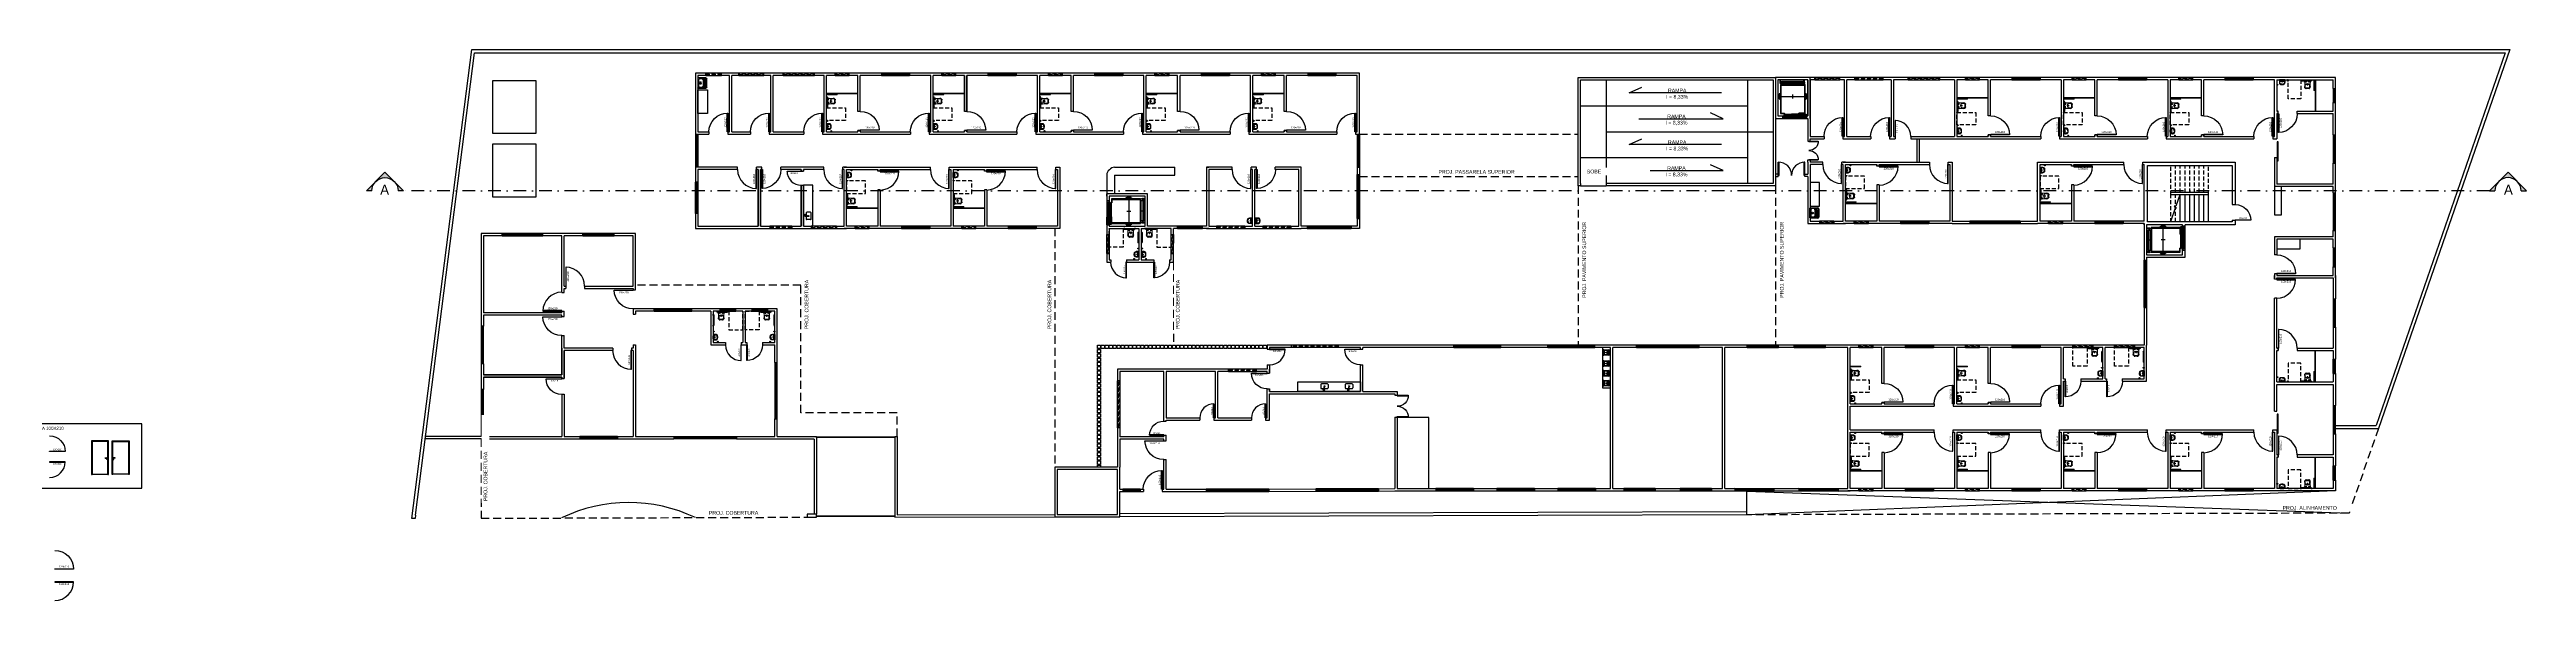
# Model space of a CAD drawing. Header units: centimetres. Extents: x 0 to 936050, y -139216 to 99734.
# Drawn here: x 898227 to 914029, y 9179 to 12691 of the extents above; entities that cross this region are included whole.
import ezdxf
from ezdxf.enums import TextEntityAlignment as Align

# ---------------------------------------------------------------- set-up
doc = ezdxf.new("R2010")
doc.units = ezdxf.units.CM
doc.header["$LTSCALE"] = 4
for name, pattern in [('DASHDOT', [25.4, 12.7, -6.35, 0, -6.35]), ('DASHED2', [9.525, 6.35, -3.175]), ('HIDDEN', [9.525, 6.35, -3.175]), ('HIDDENX2', [19.05, 12.7, -6.35]), ('LTYPE_4', [112.5, 56.25, -56.25]), ('LTYPE_6', [168.75, 112.5, -28.125, 0, -28.125])]:
    doc.linetypes.add(name, pattern=pattern)
for name, color, linetype in [('0.1', 1, 'Continuous'), ('0.2', 2, 'Continuous'), ('0.4', 4, 'Continuous'), ('0.6', 6, 'Continuous'), ('001-MOBILIA', 253, 'Continuous'), ('01-CONT', 1, 'Continuous'), ('02-CONT', 2, 'Continuous'), ('03-CONT', 3, 'Continuous'), ('08', 8, 'Continuous'), ('B-CORTE', 4, 'DASHDOT'), ('C-TEXTO-02', 2, 'Continuous'), ('PDF1_PH - Metal', 253, 'Continuous'), ('PROJEÇÕES', 1, 'DASHED2'), ('VISTA3', 3, 'Continuous')]:
    doc.layers.add(name, color=color, linetype=linetype)
doc.layers.add('C-TEXTO-01', color=2, linetype='Continuous', lineweight=20)
doc.layers.add('PDF1_PH - Alv Construir', color=6, linetype='Continuous', lineweight=40)
doc.styles.add('2mm 1-50', font='arial.ttf', dxfattribs={"height": 0.1})
doc.styles.add('ARIAL', font='arial.ttf', dxfattribs={"height": 0.1})
doc.styles.add('Esc.125', font='ERASLGHT.TTF', dxfattribs={"height": 22.5})
doc.styles.add('Símbolos', font='ERASLGHT.TTF')

# ---------------------------------------------------------------- blocks, each defined once
blk = doc.blocks.new('100')
at = {"layer": '01-CONT'}
for p, q in [((979.01, 1868.97), (979.01, 1866.83)), ((980.09, 1868.97), (979.01, 1868.97)), ((979.89, 1867.87), (979.89, 1867.89)), ((979.89, 1867.89), (980.01, 1867.89)), ((979.89, 1867.87), (980.01, 1867.87)), ((979.89, 1867.87), (980.01, 1867.87)), ((980.01, 1867.87), (980.01, 1867.89)), ((980.09, 1866.83), (980.09, 1868.97)), ((979.01, 1866.83), (979.05, 1866.83)), ((979.05, 1866.84), (979.05, 1866.83)), ((980.05, 1866.84), (980.05, 1866.83)), ((980.05, 1866.83), (980.09, 1866.83))]:
    blk.add_line(p, q, dxfattribs=at)
blk.add_circle((980, 1867.8), 0.02, dxfattribs=at)
blk.add_arc((980, 1867.88), 0.02, 210, 150, dxfattribs=at)
at = {"layer": '02-CONT'}
for p, q in [((980.05, 1868.93), (979.05, 1868.93)), ((979.05, 1868.93), (979.05, 1866.84)), ((980.05, 1866.84), (980.05, 1868.93)), ((979.05, 1866.84), (980.05, 1866.84))]:
    blk.add_line(p, q, dxfattribs=at)
blk = doc.blocks.new('1_00e')
blk.add_lwpolyline([(-28, -52), (-25, -52), (-25, 48), (-28, 48)], close=True)
at = {"color": 1}
blk.add_arc((-28, -52), 100, 0, 90, dxfattribs=at)
blk = doc.blocks.new('90d')
blk.add_lwpolyline([(-5, -84), (-5, 6), (-2, 6), (-2, -84)], close=True)
at = {"color": 1}
blk.add_arc((-2, -84), 90, 90, 180, dxfattribs=at)
blk = doc.blocks.new('1_00')
for p, q in [((-129.2, 59.1), (-129.2, 109.1)), ((-129.2, 109.1), (-126.2, 109.1)), ((-126.2, 59.1), (-126.2, 109.1)), ((-29.2, 109.1), (-32.2, 109.1)), ((-32.2, 59.1), (-32.2, 109.1)), ((-29.2, 59.1), (-29.2, 109.1)), ((-129.2, 59.1), (-126.2, 59.1)), ((-29.2, 59.1), (-32.2, 59.1))]:
    blk.add_line(p, q)
at = {"color": 1}
for centre, start, end in [((-129.2, 59.1), 0, 90), ((-29.2, 59.1), 90, 180)]:
    blk.add_arc(centre, 50, start, end, dxfattribs=at)
blk = doc.blocks.new('Barra 3')
at = {"layer": 'PDF1_PH - Metal', "lineweight": 9}
for points in [[(19245, 25720), (19252, 25720), (19252, 25719), (19245, 25719)], [(19315, 25720), (19322, 25720), (19322, 25719), (19315, 25719)]]:
    blk.add_lwpolyline(points, close=True, dxfattribs=at)
for points in [[(19246, 25718), (19246, 25719)], [(19251, 25718), (19251, 25719)], [(19253, 25716), (19315, 25716)], [(19253, 25712), (19315, 25712)], [(19316, 25718), (19316, 25719)], [(19321, 25718), (19321, 25719)]]:
    blk.add_lwpolyline(points, dxfattribs=at)
for centre, radius, start, end in [((19253, 25719), 7.08, 188.6936, 267.1299), ((19253, 25718), 2.3, 183.7735, 266.2236), ((19314, 25718), 6.22, 270.0361, 357.9477), ((19314, 25718), 2.29, 284.5016, 358.1815)]:
    blk.add_arc(centre, radius, start, end, dxfattribs=at)
blk = doc.blocks.new('bacia sanit')
at = {"layer": 'PDF1_PH - Metal', "lineweight": 9}
for points in [[(16862, 24756), (16857, 24756)], [(16862, 24750), (16857, 24750)], [(16862, 24746), (16862, 24746), (16862, 24760), (16862, 24761)], [(16863, 24747), (16863, 24747), (16863, 24747), (16864, 24747), (16864, 24747), (16864, 24753), (16864, 24759), (16864, 24759), (16863, 24759), (16863, 24759)], [(16863, 24758), (16863, 24758), (16863, 24757), (16863, 24749), (16863, 24748), (16863, 24748)], [(16874, 24771), (16899, 24771)], [(16899, 24735), (16874, 24735)], [(16884, 24750), (16884, 24750), (16884, 24750), (16884, 24751), (16884, 24751), (16884, 24752), (16884, 24752), (16884, 24753), (16884, 24753), (16884, 24753), (16884, 24754), (16884, 24754), (16884, 24755), (16884, 24755), (16884, 24756), (16884, 24756), (16884, 24756)], [(16889, 24767), (16890, 24767), (16890, 24767), (16890, 24767), (16891, 24767), (16899, 24767), (16900, 24767), (16900, 24767), (16901, 24767), (16901, 24767), (16902, 24767)], [(16902, 24739), (16901, 24739), (16901, 24739), (16900, 24739), (16899, 24739), (16891, 24739), (16890, 24739), (16890, 24739), (16890, 24739), (16889, 24739)], [(16913, 24763), (16908, 24763)], [(16908, 24761), (16913, 24761), (16913, 24761)], [(16908, 24761), (16908, 24761), (16908, 24760), (16908, 24760), (16908, 24759), (16908, 24759), (16908, 24759), (16908, 24758), (16908, 24758), (16908, 24757), (16908, 24757), (16908, 24756)], [(16908, 24756), (16908, 24756), (16908, 24756), (16908, 24755), (16908, 24755), (16908, 24754), (16908, 24754), (16908, 24753), (16908, 24753), (16908, 24753), (16908, 24752), (16908, 24752), (16908, 24751), (16908, 24751), (16908, 24750)], [(16908, 24750), (16908, 24750), (16908, 24749), (16908, 24749), (16908, 24748), (16908, 24748), (16908, 24747), (16908, 24747), (16908, 24747), (16908, 24746), (16908, 24746), (16908, 24745), (16908, 24745)], [(16908, 24745), (16913, 24745), (16913, 24745)], [(16908, 24745), (16913, 24745), (16913, 24745)], [(16913, 24743), (16908, 24743)], [(16913, 24761), (16913, 24761), (16913, 24760), (16913, 24760), (16913, 24759), (16913, 24759), (16913, 24759), (16913, 24758), (16913, 24758), (16913, 24757), (16913, 24757), (16913, 24756), (16913, 24756), (16913, 24756), (16913, 24755), (16913, 24755), (16913, 24754), (16913, 24754), (16913, 24753), (16913, 24753), (16913, 24753), (16913, 24752), (16913, 24752), (16913, 24751), (16913, 24751), (16913, 24750), (16913, 24750), (16913, 24750), (16913, 24749), (16913, 24749), (16913, 24748), (16913, 24748), (16913, 24747), (16913, 24747), (16913, 24747), (16913, 24746), (16913, 24746), (16913, 24745), (16913, 24745)]]:
    blk.add_lwpolyline(points, dxfattribs=at)
at = {"layer": 'PDF1_PH - Metal', "lineweight": 211}
blk.add_lwpolyline([(16889, 24753), (16889, 24753), (16889, 24753)], dxfattribs=at)
for points in [[(16913, 24761, 0.086524), (16913, 24764, 0.264906), (16899, 24771)], [(16913, 24745, -0.086524), (16913, 24742, -0.264906), (16899, 24735)]]:
    blk.add_lwpolyline(points, format="xyb", dxfattribs=at)
at = {"layer": 'PDF1_PH - Metal', "lineweight": 9}
blk.add_circle((16871, 24761), 0.643, dxfattribs=at)
at = {"layer": 'PDF1_PH - Metal', "lineweight": 211}
blk.add_circle((16871, 24745), 0.643, dxfattribs=at)
for centre, radius, start, end in [((16865, 24760), 3.2, 88.1661, 164.6032), ((16865, 24746), 3.06, 177.2926, 274.2593), ((16891, 24757), 26.5, 161.0139, 177.0973), ((16892, 24750), 28, 184.427, 198.8013), ((16874, 24762), 8.95, 90.3217, 157.8056), ((16875, 24745), 10.5, 204.627, 261.8049), ((16885, 26015), 1260, 269.9347, 270.0653), ((16885, 23701), 1050, 89.9217, 90.0783), ((16887, 24753), 2.59, 275.8679, 84.1321)]:
    blk.add_arc(centre, radius, start, end, dxfattribs=at)
at = {"layer": 'PDF1_PH - Metal', "lineweight": 9}
for centre, radius, start, end in [((16863, 24758), 0.429, 90, 180), ((16863, 24748), 0.429, 180, 270), ((16894, 24753), 14.7, 110.9822, 249.0178), ((16902, 24760), 6.91, 11.172, 90.6439), ((16902, 24746), 6.91, 269.3561, 348.828)]:
    blk.add_arc(centre, radius, start, end, dxfattribs=at)
blk = doc.blocks.new('L.51_P')
at = {"layer": '08'}
for p, q in [((-250, 0), (-249, 0)), ((-249, 0), (249, 0)), ((250, 0), (249, 0)), ((-269, -260), (-269, -260)), ((-262, -36), (-262, -36)), ((-259, -9), (-259, -9)), ((-226, -95), (-224, -63)), ((-226, -95), (-225, -95)), ((-225, -95), (-224, -63)), ((-216, -329), (-216, -329)), ((-189, -140), (-140, -129)), ((-161, -28), (-161, -28)), ((0, -12), (0, -12)), ((189, -140), (140, -129)), ((161, -28), (161, -28)), ((216, -329), (216, -329)), ((226, -95), (224, -63)), ((225, -95), (224, -63)), ((226, -95), (225, -95)), ((259, -9), (259, -9)), ((262, -36), (262, -36)), ((269, -260), (269, -260))]:
    blk.add_line(p, q, dxfattribs=at)
at = {"layer": '08', "ltscale": 27.502596}
for centre in [(-100, -59), (100, -59)]:
    blk.add_circle(centre, 19, dxfattribs=at)
at = {"layer": '08'}
for centre, radius, start, end in [((10, -800), 688, 94.61605, 102.65503), ((0, -61), 19, 90, 270), ((0, -61), 19, 270, 90), ((-10, -800), 688, 77.34497, 85.38395)]:
    blk.add_arc(centre, radius, start, end, dxfattribs=at)
for centre, major_axis, ratio, start_param, end_param in [((-178, -187), (-49.3, 11.1), 0.9999713, 0.1335251, 0.2108724), ((-238, -179), (-7.5, 6.62), 0.9937452, 3.7330462, 3.8628593), ((-237, -179), (8.41, 5.42), 0.9885196, 5.5633013, 5.6999785), ((0, -187), (-22.7, 2), 0.9924994, 0.0726091, 0.2002752), ((0, -187), (-22.5, 0.5), 0.9916707, 5.2535481, 5.2995697), ((0, -187), (-22.5, 0.9), 0.9921692, 5.2553371, 5.2719597), ((0, -187), (22.5, 0.5), 0.9916707, 0.9836156, 1.0296372), ((0, -187), (22.5, 0.9), 0.9921692, 1.0112256, 1.0278483), ((0, -187), (22.7, 2), 0.9924994, 6.0829101, 6.2105762), ((178, -187), (49.3, 11.1), 0.9999713, 6.0723129, 6.1496602)]:
    blk.add_ellipse(centre, major_axis=major_axis, ratio=ratio, start_param=start_param, end_param=end_param, dxfattribs=at)
for points, degree, knots in [([(-259, -9), (-259, -8), (-259, -7), (-258, -5), (-258, -4), (-256, -3), (-255, -2), (-254, -1), (-253, 0), (-251, 0), (-250, 0), (-250, 0)], 3, [0, 0, 0, 0, 0.2792277, 0.2792277, 0.6097434, 0.6097434, 0.9337533, 0.9337533, 1.2524277, 1.2524277, 1.4486248, 1.4486248, 1.4486248, 1.4486248]), ([(250, 0), (251, 0), (252, 0), (254, -1), (255, -1), (256, -3), (257, -3), (258, -5), (259, -6), (259, -8), (259, -8), (259, -9)], 3, [0, 0, 0, 0, 0.3178136, 0.3178136, 0.6306226, 0.6306226, 0.9465388, 0.9465388, 1.2670488, 1.2670488, 1.448529, 1.448529, 1.448529, 1.448529]), ([(-262, -36), (-262, -36), (-262, -37), (-262, -37), (-263, -40), (-263, -43), (-263, -45), (-263, -47), (-263, -48), (-263, -50), (-264, -53), (-264, -56), (-264, -59), (-265, -70), (-265, -80), (-266, -91), (-266, -102), (-267, -112), (-267, -123), (-267, -125), (-267, -128), (-268, -131), (-268, -133), (-268, -136), (-268, -138), (-268, -152), (-269, -166), (-269, -179), (-269, -183), (-269, -188), (-269, -192), (-270, -196), (-270, -200), (-270, -204), (-270, -221), (-270, -239), (-269, -257), (-269, -258), (-269, -259), (-269, -260)], 3, [171.9865809, 171.9865809, 171.9865809, 171.9865809, 172.7474918, 172.7474918, 172.7474918, 184.8419534, 184.8419534, 184.8419534, 191.4740693, 191.4740693, 191.4740693, 204.4163297, 204.4163297, 204.4163297, 249.640497, 249.640497, 249.640497, 294.8646644, 294.8646644, 294.8646644, 305.9122775, 305.9122775, 305.9122775, 316.9598907, 316.9598907, 316.9598907, 374.3211337, 374.3211337, 374.3211337, 391.6897802, 391.6897802, 391.6897802, 408.1405898, 408.1405898, 408.1405898, 482.9296389, 482.9296389, 482.9296389, 486.8399649, 486.8399649, 486.8399649, 486.8399649]), ([(-269, -260), (-270, -239), (-270, -219), (-269, -173), (-268, -148), (-267, -104), (-266, -85), (-264, -60), (-264, -54), (-263, -46), (-263, -45), (-263, -42), (-263, -40), (-263, -38), (-262, -38), (-262, -37), (-262, -37), (-262, -36), (-262, -36), (-262, -36), (-262, -36), (-262, -36)], 3, [0, 0, 0, 0, 6.2075736, 6.2075736, 13.6571314, 13.6571314, 19.4589272, 19.4589272, 21.2492902, 21.2492902, 21.7261901, 21.7261901, 22.1641806, 22.1641806, 22.3930528, 22.3930528, 22.5500167, 22.5500167, 22.7065546, 22.7065546, 22.8002869, 22.8002869, 22.8002869, 22.8002869]), ([(-62, -461), (-92, -458), (-123, -454), (-171, -438), (-189, -430), (-214, -410), (-222, -401), (-236, -382), (-242, -373), (-251, -352), (-255, -341), (-260, -323), (-261, -316), (-263, -309)], 3, [0, 0, 0, 0, 9.188374, 9.188374, 15.0344105, 15.0344105, 18.7139729, 18.7139729, 21.9934109, 21.9934109, 25.5407664, 25.5407664, 27.6245342, 27.6245342, 27.6245342, 27.6245342]), ([(-228, -173), (-228, -172), (-228, -172), (-228, -172), (-228, -171), (-228, -170), (-228, -169), (-228, -167), (-228, -164), (-228, -163), (-228, -160), (-228, -158), (-228, -157), (-228, -154), (-228, -151), (-228, -150), (-228, -148), (-228, -146), (-228, -146), (-228, -143), (-228, -141), (-228, -139), (-228, -135), (-228, -131), (-228, -129), (-227, -125), (-227, -121), (-227, -119), (-227, -113), (-226, -108), (-226, -105), (-226, -101), (-226, -97), (-226, -97), (-226, -96), (-226, -96), (-226, -95), (-226, -95), (-226, -95)], 5, [546.2491883, 546.2491883, 546.2491883, 546.2491883, 546.2491883, 546.2491883, 546.7739127, 546.7739127, 546.7739127, 554.2876537, 554.2876537, 554.2876537, 563.8753114, 563.8753114, 563.8753114, 572.1696704, 572.1696704, 572.1696704, 583.4267604, 583.4267604, 583.4267604, 585.7261644, 585.7261644, 585.7261644, 600.3707662, 600.3707662, 600.3707662, 613.0693181, 613.0693181, 613.0693181, 629.1440404, 629.1440404, 629.1440404, 652.0587641, 652.0587641, 652.0587641, 654.9214647, 654.9214647, 654.9214647, 656.5484238, 656.5484238, 656.5484238, 656.5484238, 656.5484238, 656.5484238]), ([(-225, -95), (-226, -99), (-226, -103), (-226, -107), (-226, -111), (-227, -115), (-227, -119), (-227, -123), (-228, -127), (-228, -131), (-228, -134), (-228, -136), (-228, -139), (-228, -141), (-228, -142), (-228, -144)], 3, [161.3393449, 161.3393449, 161.3393449, 161.3393449, 177.7748404, 177.7748404, 177.7748404, 195.1190769, 195.1190769, 195.1190769, 212.3532287, 212.3532287, 212.3532287, 223.7728366, 223.7728366, 223.7728366, 230.4263933, 230.4263933, 230.4263933, 230.4263933]), ([(-228, -144), (-228, -145), (-228, -145), (-228, -146), (-228, -146), (-228, -146), (-228, -146), (-228, -148), (-228, -150), (-228, -152), (-228, -153), (-228, -154), (-228, -155), (-228, -157), (-228, -158), (-228, -160), (-228, -160), (-228, -160), (-228, -160)], 3, [0, 0, 0, 0, 2.396491, 2.396491, 2.396491, 3.1953986, 3.1953986, 3.1953986, 10.963495, 10.963495, 10.963495, 15.6098728, 15.6098728, 15.6098728, 22.2328933, 22.2328933, 22.2328933, 22.4708667, 22.4708667, 22.4708667, 22.4708667]), ([(-228, -173), (-228, -172), (-228, -172), (-228, -172), (-228, -170), (-228, -167), (-228, -165), (-228, -162), (-228, -160)], 5, [-26.0039098, -26.0039098, -26.0039098, -26.0039098, -26.0039098, -26.0039098, -25.7336946, -25.7336946, -25.7336946, -13.019576, -13.019576, -13.019576, -13.019576, -13.019576, -13.019576]), ([(-228, -181), (-228, -181), (-228, -180), (-228, -180), (-228, -178), (-228, -177), (-228, -176), (-228, -175), (-228, -175), (-228, -174), (-228, -174), (-228, -173), (-228, -173), (-228, -173), (-228, -173), (-228, -173), (-228, -173), (-228, -173)], 5, [532.0790539, 532.0790539, 532.0790539, 532.0790539, 532.0790539, 532.0790539, 536.5674876, 536.5674876, 536.5674876, 541.0603639, 541.0603639, 541.0603639, 543.3103979, 543.3103979, 543.3103979, 544.4354452, 544.4354452, 544.4354452, 544.8304556, 544.8304556, 544.8304556, 544.8304556, 544.8304556, 544.8304556]), ([(-227, -179), (-227, -179), (-227, -179), (-227, -179), (-227, -179), (-227, -179), (-228, -179), (-228, -179), (-228, -179), (-228, -179), (-228, -179), (-228, -179), (-228, -179), (-228, -179), (-228, -179), (-228, -179), (-228, -179), (-228, -179), (-228, -179), (-228, -179), (-228, -179), (-228, -179), (-228, -179), (-228, -179), (-228, -179), (-228, -179), (-228, -179), (-228, -179), (-228, -179), (-228, -179), (-228, -179), (-228, -179), (-228, -179), (-228, -179), (-228, -179), (-228, -179), (-228, -179), (-228, -179), (-228, -179), (-228, -179), (-228, -179), (-228, -179), (-228, -179), (-228, -179), (-228, -179), (-228, -179)], 3, [86.6062655, 86.6062655, 86.6062655, 86.6062655, 87.7286413, 87.7286413, 87.7286413, 90.455187, 90.455187, 90.455187, 92.3796282, 92.3796282, 92.3796282, 93.3418485, 93.3418485, 93.3418485, 93.8229597, 93.8229597, 93.8229597, 94.0635156, 94.0635156, 94.0635156, 94.3040719, 94.3040719, 94.3040719, 94.4488557, 94.4488557, 94.4488557, 94.7267542, 94.7267542, 94.7267542, 94.8659503, 94.8659503, 94.8659503, 95.0051464, 95.0051464, 95.0051464, 95.5215074, 95.5215074, 95.5215074, 95.7796879, 95.7796879, 95.7796879, 95.9760469, 95.9760469, 95.9760469, 96.0378671, 96.0378671, 96.0378671, 96.0378671]), ([(-228, -179), (-228, -179), (-228, -179), (-228, -180), (-228, -180), (-228, -180), (-228, -180), (-228, -180), (-228, -180), (-228, -181), (-228, -181), (-228, -181), (-228, -181), (-228, -181), (-228, -181), (-228, -181)], 3, [95.8673285, 95.8673285, 95.8673285, 95.8673285, 97.5886597, 97.5886597, 97.5886597, 102.9786192, 102.9786192, 102.9786192, 105.8449407, 105.8449407, 105.8449407, 108.5014146, 108.5014146, 108.5014146, 109.4277343, 109.4277343, 109.4277343, 109.4277343]), ([(-228, -182), (-228, -182), (-228, -182), (-228, -182), (-228, -182), (-228, -182), (-228, -181)], 3, [11.1704758, 11.1704758, 11.1704758, 11.1704758, 15.411887, 15.411887, 15.411887, 21.2045472, 21.2045472, 21.2045472, 21.2045472]), ([(-227, -181), (-228, -181), (-228, -181), (-228, -181), (-228, -181), (-228, -181), (-228, -181), (-228, -181), (-228, -181), (-228, -181), (-228, -181), (-228, -181), (-228, -181), (-228, -181), (-228, -181), (-228, -181), (-228, -181), (-228, -181), (-228, -181), (-228, -181), (-228, -181), (-228, -181), (-228, -181), (-228, -181), (-228, -181), (-228, -181), (-228, -181), (-228, -181)], 3, [86.6062655, 86.6062655, 86.6062655, 86.6062655, 91.112306, 91.112306, 91.112306, 94.3040719, 94.3040719, 94.3040719, 94.4488557, 94.4488557, 94.4488557, 94.7267542, 94.7267542, 94.7267542, 95.0051464, 95.0051464, 95.0051464, 95.5215074, 95.5215074, 95.5215074, 95.7796879, 95.7796879, 95.7796879, 95.9760469, 95.9760469, 95.9760469, 96.0378196, 96.0378196, 96.0378196, 96.0378196]), ([(-228, -181), (-228, -181), (-228, -181), (-228, -181), (-228, -181), (-228, -181), (-228, -181), (-228, -181), (-228, -181), (-228, -181), (-228, -181), (-228, -181), (-228, -181), (-228, -181), (-228, -181), (-228, -181), (-228, -181), (-228, -181), (-228, -181), (-228, -181), (-228, -182), (-228, -182), (-228, -182), (-228, -182), (-228, -182)], 3, [0.000033, 0.000033, 0.000033, 0.000033, 1.8984014, 1.8984014, 1.8984014, 2.3707611, 2.3707611, 2.3707611, 3.8232359, 3.8232359, 3.8232359, 5.7581489, 5.7581489, 5.7581489, 9.5922022, 9.5922022, 9.5922022, 9.856292, 9.856292, 9.856292, 15.2762438, 15.2762438, 15.2762438, 18.9937198, 18.9937198, 18.9937198, 18.9937198]), ([(-189, -140), (-196, -141), (-203, -144), (-208, -149), (-211, -151), (-213, -153), (-216, -156), (-216, -156), (-216, -156), (-216, -156), (-221, -163), (-225, -170), (-227, -178), (-227, -179), (-227, -179), (-227, -180)], 3, [18.5938609, 18.5938609, 18.5938609, 18.5938609, 48.6208191, 48.6208191, 48.6208191, 61.9879594, 61.9879594, 61.9879594, 63.5936009, 63.5936009, 63.5936009, 96.3181726, 96.3181726, 96.3181726, 99.127558, 99.127558, 99.127558, 99.127558]), ([(-227, -179), (-227, -180), (-227, -180), (-227, -180), (-227, -180), (-227, -180), (-227, -180), (-227, -180), (-227, -180), (-227, -180), (-227, -180), (-227, -180), (-227, -180), (-227, -180), (-227, -180), (-227, -180), (-227, -180), (-227, -180), (-227, -180), (-227, -180), (-227, -180), (-227, -180), (-227, -180), (-227, -180), (-227, -180)], 3, [0, 0, 0, 0, 0.14446453, 0.14446453, 0.14446453, 0.15384155, 0.15384155, 0.15384155, 0.23281006, 0.23281006, 0.23281006, 0.27205519, 0.27205519, 0.27205519, 0.29452897, 0.29452897, 0.29452897, 0.31952484, 0.31952484, 0.31952484, 0.34503333, 0.34503333, 0.34503333, 0.36424564, 0.36424564, 0.36424564, 0.36424564]), ([(-227, -181), (-227, -181), (-227, -181), (-227, -181), (-227, -181), (-227, -181), (-227, -181), (-227, -181), (-227, -180), (-227, -180), (-227, -180), (-227, -180), (-227, -180), (-227, -180), (-227, -180), (-227, -180), (-227, -180), (-227, -180), (-227, -180)], 3, [0, 0, 0, 0, 3.9481316, 3.9481316, 3.9481316, 6.9070981, 6.9070981, 6.9070981, 9.4856744, 9.4856744, 9.4856744, 10.6864919, 10.6864919, 10.6864919, 11.8873095, 11.8873095, 11.8873095, 12.7085646, 12.7085646, 12.7085646, 12.7085646]), ([(-224, -63), (-224, -58), (-222, -53), (-219, -48), (-217, -45), (-214, -42), (-210, -40), (-208, -38), (-204, -37), (-201, -36)], 3, [10.9132887, 10.9132887, 10.9132887, 10.9132887, 33.9603278, 33.9603278, 33.9603278, 50.289489, 50.289489, 50.289489, 65.056953, 65.056953, 65.056953, 65.056953]), ([(-201, -36), (-205, -37), (-210, -39), (-214, -42), (-219, -47), (-222, -55), (-223, -57), (-224, -60), (-224, -63)], 5, [7.912422, 7.912422, 7.912422, 7.912422, 7.912422, 7.912422, 31.9913462, 31.9913462, 31.9913462, 47.4531597, 47.4531597, 47.4531597, 47.4531597, 47.4531597, 47.4531597]), ([(-216, -329), (-215, -331), (-215, -332), (-214, -334), (-213, -338), (-211, -343), (-209, -347), (-206, -353), (-202, -359), (-198, -365), (-195, -370), (-191, -375), (-186, -379), (-180, -385), (-173, -390), (-165, -395), (-159, -398), (-153, -401), (-146, -404), (-141, -406), (-136, -407), (-130, -409)], 3, [544.2918769, 544.2918769, 544.2918769, 544.2918769, 550.8725335, 550.8725335, 550.8725335, 571.7800576, 571.7800576, 571.7800576, 601.0389206, 601.0389206, 601.0389206, 628.3922974, 628.3922974, 628.3922974, 666.1578424, 666.1578424, 666.1578424, 694.9130848, 694.9130848, 694.9130848, 718.4475914, 718.4475914, 718.4475914, 718.4475914]), ([(0, -12), (-60, -12), (-120, -19), (-180, -31), (-187, -33), (-194, -34), (-201, -36)], 3, [460.2532523, 460.2532523, 460.2532523, 460.2532523, 715.7620912, 715.7620912, 715.7620912, 745.806363, 745.806363, 745.806363, 745.806363]), ([(-201, -36), (-177, -30), (-152, -25), (-128, -21), (-94, -17), (-61, -14), (-52, -14), (-43, -13), (-34, -13)], 5, [234.918202, 234.918202, 234.918202, 234.918202, 234.918202, 234.918202, 410.5497479, 410.5497479, 410.5497479, 473.9148254, 473.9148254, 473.9148254, 473.9148254, 473.9148254, 473.9148254]), ([(-63, -420), (-71, -420), (-79, -419), (-87, -418), (-95, -416), (-103, -415), (-110, -414), (-117, -412), (-124, -411), (-130, -409)], 3, [54.852513, 54.852513, 54.852513, 54.852513, 88.4765225, 88.4765225, 88.4765225, 122.1681551, 122.1681551, 122.1681551, 151.1027913, 151.1027913, 151.1027913, 151.1027913]), ([(-50, -422), (-53, -421), (-55, -421), (-58, -421), (-61, -421), (-63, -420), (-63, -420), (-63, -420), (-63, -420)], 5, [11.1841173, 11.1841173, 11.1841173, 11.1841173, 11.1841173, 11.1841173, 30.0723913, 30.0723913, 30.0723913, 30.4571168, 30.4571168, 30.4571168, 30.4571168, 30.4571168, 30.4571168]), ([(0, -424), (-15, -424), (-31, -423), (-46, -422), (-47, -422), (-49, -422), (-50, -422)], 3, [0, 0, 0, 0, 65.3176808, 65.3176808, 65.3176808, 70.9585247, 70.9585247, 70.9585247, 70.9585247]), ([(-45, -114), (-41, -114), (-37, -114), (-32, -113), (-28, -113), (-24, -113), (-20, -113), (-13, -112), (-7, -112), (0, -112)], 3, [388.4547663, 388.4547663, 388.4547663, 388.4547663, 406.3849072, 406.3849072, 406.3849072, 424.4009475, 424.4009475, 424.4009475, 452.6965433, 452.6965433, 452.6965433, 452.6965433]), ([(-34, -13), (-30, -13), (-26, -13), (-22, -13), (-15, -12), (-8, -12), (-2, -12), (-1, -12), (-1, -12), (0, -12)], 3, [59.3477843, 59.3477843, 59.3477843, 59.3477843, 76.6174448, 76.6174448, 76.6174448, 106.1296524, 106.1296524, 106.1296524, 108.4187665, 108.4187665, 108.4187665, 108.4187665]), ([(-12, -168), (-12, -168), (-12, -168), (-12, -168), (-12, -168), (-12, -168), (-12, -168), (-15, -170), (-18, -173), (-20, -175), (-21, -179), (-22, -183), (-22, -184), (-22, -185), (-22, -186), (-22, -186), (-22, -186), (-22, -186), (-22, -186), (-22, -186), (-22, -187)], 5, [23.6773657, 23.6773657, 23.6773657, 23.6773657, 23.6773657, 23.6773657, 23.6977835, 23.6977835, 23.6977835, 25.1173949, 25.1173949, 25.1173949, 50.5943749, 50.5943749, 50.5943749, 58.0072173, 58.0072173, 58.0072173, 58.5367063, 58.5367063, 58.5367063, 59.0556142, 59.0556142, 59.0556142, 59.0556142, 59.0556142, 59.0556142]), ([(-22, -189), (-22, -190), (-22, -190), (-22, -190), (-22, -194), (-20, -199), (-17, -202), (-16, -203), (-15, -203), (-15, -204), (-13, -206), (-10, -207), (-8, -208), (-5, -209), (-3, -209), (0, -209)], 3, [27.2458569, 27.2458569, 27.2458569, 27.2458569, 27.5979915, 27.5979915, 27.5979915, 49.7687755, 49.7687755, 49.7687755, 54.290067, 54.290067, 54.290067, 66.9132945, 66.9132945, 66.9132945, 79.5279138, 79.5279138, 79.5279138, 79.5279138]), ([(34, -13), (30, -13), (26, -13), (22, -13), (15, -12), (8, -12), (2, -12), (1, -12), (1, -12), (0, -12)], 3, [59.3477843, 59.3477843, 59.3477843, 59.3477843, 76.6174448, 76.6174448, 76.6174448, 106.1296524, 106.1296524, 106.1296524, 108.4187165, 108.4187165, 108.4187165, 108.4187165]), ([(0, -12), (60, -12), (120, -19), (180, -31), (187, -33), (194, -34), (201, -36)], 3, [460.2532275, 460.2532275, 460.2532275, 460.2532275, 715.7620402, 715.7620402, 715.7620402, 745.806363, 745.806363, 745.806363, 745.806363]), ([(45, -114), (41, -114), (37, -114), (32, -113), (28, -113), (24, -113), (20, -113), (13, -112), (7, -112), (0, -112)], 3, [388.4547663, 388.4547663, 388.4547663, 388.4547663, 406.3849072, 406.3849072, 406.3849072, 424.4009475, 424.4009475, 424.4009475, 452.6965433, 452.6965433, 452.6965433, 452.6965433]), ([(22, -189), (22, -190), (22, -190), (22, -190), (22, -194), (20, -199), (17, -202), (16, -203), (15, -203), (15, -204), (13, -206), (10, -207), (8, -208), (5, -209), (3, -209), (0, -209)], 3, [27.2458569, 27.2458569, 27.2458569, 27.2458569, 27.5979915, 27.5979915, 27.5979915, 49.7687755, 49.7687755, 49.7687755, 54.290067, 54.290067, 54.290067, 66.9132945, 66.9132945, 66.9132945, 79.5285652, 79.5285652, 79.5285652, 79.5285652]), ([(0, -424), (15, -424), (31, -423), (46, -422), (47, -422), (49, -422), (50, -422)], 3, [0, 0, 0, 0, 65.3176808, 65.3176808, 65.3176808, 70.9585247, 70.9585247, 70.9585247, 70.9585247]), ([(12, -168), (12, -168), (12, -168), (12, -168), (12, -168), (12, -168), (12, -168), (15, -170), (18, -173), (20, -175), (21, -179), (22, -183), (22, -184), (22, -185), (22, -186), (22, -186), (22, -186), (22, -186), (22, -186), (22, -186), (22, -187)], 5, [23.6773657, 23.6773657, 23.6773657, 23.6773657, 23.6773657, 23.6773657, 23.6977835, 23.6977835, 23.6977835, 25.1173949, 25.1173949, 25.1173949, 50.5943749, 50.5943749, 50.5943749, 58.0072173, 58.0072173, 58.0072173, 58.5367063, 58.5367063, 58.5367063, 59.0556142, 59.0556142, 59.0556142, 59.0556142, 59.0556142, 59.0556142]), ([(201, -36), (177, -30), (152, -25), (128, -21), (94, -17), (61, -14), (52, -14), (43, -13), (34, -13)], 5, [234.918202, 234.918202, 234.918202, 234.918202, 234.918202, 234.918202, 410.5497479, 410.5497479, 410.5497479, 473.9148254, 473.9148254, 473.9148254, 473.9148254, 473.9148254, 473.9148254]), ([(50, -422), (53, -421), (55, -421), (58, -421), (61, -421), (63, -420), (63, -420), (63, -420), (63, -420)], 5, [11.1841173, 11.1841173, 11.1841173, 11.1841173, 11.1841173, 11.1841173, 30.0723913, 30.0723913, 30.0723913, 30.4571168, 30.4571168, 30.4571168, 30.4571168, 30.4571168, 30.4571168]), ([(263, -309), (259, -326), (255, -343), (242, -373), (234, -386), (217, -407), (208, -415), (190, -428), (180, -433), (159, -442), (148, -446), (123, -453), (109, -455), (84, -459), (73, -460), (62, -461)], 3, [0, 0, 0, 0, 5.2168786, 5.2168786, 9.7021984, 9.7021984, 13.2381292, 13.2381292, 16.5186499, 16.5186499, 20.0815076, 20.0815076, 24.3551613, 24.3551613, 27.647025, 27.647025, 27.647025, 27.647025]), ([(63, -420), (71, -420), (79, -419), (87, -418), (95, -416), (103, -415), (110, -414), (117, -412), (124, -411), (130, -409)], 3, [54.852513, 54.852513, 54.852513, 54.852513, 88.4765225, 88.4765225, 88.4765225, 122.1681551, 122.1681551, 122.1681551, 151.1027913, 151.1027913, 151.1027913, 151.1027913]), ([(216, -329), (215, -331), (215, -332), (214, -334), (213, -338), (211, -343), (209, -347), (206, -353), (202, -359), (198, -365), (195, -370), (191, -375), (186, -379), (180, -385), (173, -390), (165, -395), (159, -398), (153, -401), (146, -404), (141, -406), (136, -407), (130, -409)], 3, [544.2918769, 544.2918769, 544.2918769, 544.2918769, 550.8725335, 550.8725335, 550.8725335, 571.7800576, 571.7800576, 571.7800576, 601.0389206, 601.0389206, 601.0389206, 628.3922974, 628.3922974, 628.3922974, 666.1578424, 666.1578424, 666.1578424, 694.9130848, 694.9130848, 694.9130848, 718.4475914, 718.4475914, 718.4475914, 718.4475914]), ([(189, -140), (196, -141), (203, -144), (208, -149), (211, -151), (213, -153), (216, -156), (216, -156), (216, -156), (216, -156), (221, -163), (225, -170), (227, -178), (227, -179), (227, -179), (227, -180)], 3, [18.5938609, 18.5938609, 18.5938609, 18.5938609, 48.6208191, 48.6208191, 48.6208191, 61.9879594, 61.9879594, 61.9879594, 63.5936009, 63.5936009, 63.5936009, 96.3181726, 96.3181726, 96.3181726, 99.127558, 99.127558, 99.127558, 99.127558]), ([(224, -63), (224, -58), (222, -53), (219, -48), (217, -45), (214, -42), (210, -40), (208, -38), (204, -37), (201, -36)], 3, [10.9132887, 10.9132887, 10.9132887, 10.9132887, 33.9603278, 33.9603278, 33.9603278, 50.289489, 50.289489, 50.289489, 65.056953, 65.056953, 65.056953, 65.056953]), ([(201, -36), (206, -37), (211, -40), (215, -44), (217, -46), (218, -47), (219, -49), (222, -53), (224, -58), (224, -63)], 3, [7.9124236, 7.9124236, 7.9124236, 7.9124236, 25.1783692, 25.1783692, 25.1783692, 31.9913484, 31.9913484, 31.9913484, 47.4531597, 47.4531597, 47.4531597, 47.4531597]), ([(225, -95), (226, -99), (226, -103), (226, -107), (226, -111), (227, -115), (227, -119), (227, -123), (228, -127), (228, -131), (228, -134), (228, -136), (228, -139), (228, -141), (228, -142), (228, -144)], 3, [161.3393449, 161.3393449, 161.3393449, 161.3393449, 177.7748404, 177.7748404, 177.7748404, 195.1190769, 195.1190769, 195.1190769, 212.3532287, 212.3532287, 212.3532287, 223.7728366, 223.7728366, 223.7728366, 230.4263933, 230.4263933, 230.4263933, 230.4263933]), ([(225, -291), (227, -274), (229, -256), (229, -223), (229, -207), (229, -191)], 3, [0.0000017, 0.0000017, 0.0000017, 0.0000017, 5.2121456, 5.2121456, 10.0155358, 10.0155358, 10.0155358, 10.0155358]), ([(228, -173), (228, -172), (228, -172), (228, -172), (228, -171), (228, -170), (228, -169), (228, -167), (228, -164), (228, -163), (228, -160), (228, -158), (228, -157), (228, -154), (228, -151), (228, -150), (228, -148), (228, -146), (228, -146), (228, -143), (228, -141), (228, -139), (228, -135), (228, -131), (228, -129), (227, -125), (227, -121), (227, -119), (227, -113), (226, -108), (226, -105), (226, -101), (226, -97), (226, -97), (226, -96), (226, -96), (226, -95), (226, -95), (226, -95)], 5, [546.2491883, 546.2491883, 546.2491883, 546.2491883, 546.2491883, 546.2491883, 546.7739127, 546.7739127, 546.7739127, 554.2876537, 554.2876537, 554.2876537, 563.8753114, 563.8753114, 563.8753114, 572.1696704, 572.1696704, 572.1696704, 583.4267604, 583.4267604, 583.4267604, 585.7261644, 585.7261644, 585.7261644, 600.3707662, 600.3707662, 600.3707662, 613.0693181, 613.0693181, 613.0693181, 629.1440404, 629.1440404, 629.1440404, 652.0587641, 652.0587641, 652.0587641, 654.9214647, 654.9214647, 654.9214647, 656.5484238, 656.5484238, 656.5484238, 656.5484238, 656.5484238, 656.5484238]), ([(227, -181), (227, -181), (227, -181), (227, -181), (227, -181), (227, -181), (227, -181), (227, -181), (227, -180), (227, -180), (227, -180), (227, -180), (227, -180), (227, -180), (227, -180), (227, -180), (227, -180), (227, -180), (227, -180)], 3, [0, 0, 0, 0, 3.9481316, 3.9481316, 3.9481316, 6.9070981, 6.9070981, 6.9070981, 9.4856744, 9.4856744, 9.4856744, 10.6864919, 10.6864919, 10.6864919, 11.8873095, 11.8873095, 11.8873095, 12.7085646, 12.7085646, 12.7085646, 12.7085646]), ([(227, -181), (228, -181), (228, -181), (228, -181), (228, -181), (228, -181), (228, -181), (228, -181), (228, -181), (228, -181), (228, -181), (228, -181), (228, -181), (228, -181), (228, -181), (228, -181), (228, -181), (228, -181), (228, -181), (228, -181), (228, -181), (228, -181), (228, -181), (228, -181), (228, -181), (228, -181), (228, -181), (228, -181)], 3, [86.6062655, 86.6062655, 86.6062655, 86.6062655, 91.112306, 91.112306, 91.112306, 94.3040719, 94.3040719, 94.3040719, 94.4488557, 94.4488557, 94.4488557, 94.7267542, 94.7267542, 94.7267542, 95.0051464, 95.0051464, 95.0051464, 95.5215074, 95.5215074, 95.5215074, 95.7796879, 95.7796879, 95.7796879, 95.9760469, 95.9760469, 95.9760469, 96.0378196, 96.0378196, 96.0378196, 96.0378196]), ([(228, -144), (228, -145), (228, -145), (228, -146), (228, -146), (228, -146), (228, -146), (228, -148), (228, -150), (228, -152), (228, -153), (228, -154), (228, -155), (228, -157), (228, -158), (228, -160), (228, -160), (228, -160), (228, -160)], 3, [0, 0, 0, 0, 2.396491, 2.396491, 2.396491, 3.1953986, 3.1953986, 3.1953986, 10.963495, 10.963495, 10.963495, 15.6098728, 15.6098728, 15.6098728, 22.2328933, 22.2328933, 22.2328933, 22.4708667, 22.4708667, 22.4708667, 22.4708667]), ([(228, -173), (228, -172), (228, -172), (228, -172), (228, -170), (228, -167), (228, -165), (228, -162), (228, -160)], 5, [-26.0039098, -26.0039098, -26.0039098, -26.0039098, -26.0039098, -26.0039098, -25.7336946, -25.7336946, -25.7336946, -13.019576, -13.019576, -13.019576, -13.019576, -13.019576, -13.019576]), ([(228, -181), (228, -181), (228, -180), (228, -180), (228, -178), (228, -177), (228, -176), (228, -175), (228, -175), (228, -174), (228, -174), (228, -173), (228, -173), (228, -173), (228, -173), (228, -173), (228, -173), (228, -173)], 5, [532.0790539, 532.0790539, 532.0790539, 532.0790539, 532.0790539, 532.0790539, 536.5674876, 536.5674876, 536.5674876, 541.0603639, 541.0603639, 541.0603639, 543.3103979, 543.3103979, 543.3103979, 544.4354452, 544.4354452, 544.4354452, 544.8304556, 544.8304556, 544.8304556, 544.8304556, 544.8304556, 544.8304556]), ([(228, -182), (228, -182), (228, -182), (228, -182), (228, -182), (228, -182), (228, -181)], 3, [11.1704758, 11.1704758, 11.1704758, 11.1704758, 15.411887, 15.411887, 15.411887, 21.2045472, 21.2045472, 21.2045472, 21.2045472]), ([(228, -181), (228, -181), (228, -181), (228, -181), (228, -181), (228, -181), (228, -181), (228, -181), (228, -181), (228, -181), (228, -181), (228, -181), (228, -181), (228, -181), (228, -181), (228, -181), (228, -181), (228, -181), (228, -181), (228, -181), (228, -182), (228, -182), (228, -182), (228, -182), (228, -182)], 3, [0.000033, 0.000033, 0.000033, 0.000033, 1.8984014, 1.8984014, 1.8984014, 2.3707611, 2.3707611, 2.3707611, 3.8232359, 3.8232359, 3.8232359, 5.7581489, 5.7581489, 5.7581489, 9.5922022, 9.5922022, 9.5922022, 9.856292, 9.856292, 9.856292, 15.2762438, 15.2762438, 15.2762438, 18.9937198, 18.9937198, 18.9937198, 18.9937198]), ([(262, -36), (262, -36), (262, -37), (262, -37), (263, -40), (263, -43), (263, -45), (263, -47), (263, -48), (263, -50), (264, -53), (264, -56), (264, -59), (265, -70), (265, -80), (266, -91), (266, -102), (267, -112), (267, -123), (267, -125), (267, -128), (268, -131), (268, -133), (268, -136), (268, -138), (268, -152), (269, -166), (269, -179), (269, -183), (269, -188), (269, -192), (270, -196), (270, -200), (270, -204), (270, -221), (270, -239), (269, -257), (269, -258), (269, -259), (269, -260)], 3, [171.9865809, 171.9865809, 171.9865809, 171.9865809, 172.7474918, 172.7474918, 172.7474918, 184.8419534, 184.8419534, 184.8419534, 191.4740693, 191.4740693, 191.4740693, 204.4163297, 204.4163297, 204.4163297, 249.640497, 249.640497, 249.640497, 294.8646644, 294.8646644, 294.8646644, 305.9122775, 305.9122775, 305.9122775, 316.9598907, 316.9598907, 316.9598907, 374.3211337, 374.3211337, 374.3211337, 391.6897802, 391.6897802, 391.6897802, 408.1405898, 408.1405898, 408.1405898, 482.9296389, 482.9296389, 482.9296389, 486.8399649, 486.8399649, 486.8399649, 486.8399649]), ([(262, -36), (262, -36), (262, -36), (262, -36), (262, -36), (262, -37), (262, -37), (262, -37), (262, -37), (262, -38), (263, -39), (263, -40), (263, -40), (263, -42), (263, -43), (263, -47), (263, -49), (264, -58), (265, -65), (266, -86), (266, -101), (268, -141), (269, -168), (270, -216), (270, -238), (269, -260)], 3, [0.2128707, 0.2128707, 0.2128707, 0.2128707, 0.3077153, 0.3077153, 0.417994, 0.417994, 0.5183657, 0.5183657, 0.6823181, 0.6823181, 0.8446844, 0.8446844, 1.0636288, 1.0636288, 1.4139766, 1.4139766, 2.124866, 2.124866, 4.1090128, 4.1090128, 8.5039514, 8.5039514, 16.3901889, 16.3901889, 23.0154962, 23.0154962, 23.0154962, 23.0154962])]:
    blk.add_open_spline(points, degree=degree, knots=knots, dxfattribs=at)
for points, degree in [([(-263, -309), (-266, -293), (-268, -276), (-269, -260)], 3), ([(-262, -36), (-262, -28), (-261, -20), (-260, -11)], 3), ([(-260, -11), (-260, -10), (-259, -10), (-259, -9)], 3), ([(-229, -191), (-229, -224), (-230, -258), (-225, -291)], 3), ([(-229, -186), (-229, -187), (-229, -188), (-229, -189), (-229, -190), (-229, -191)], 5), ([(-225, -291), (-223, -304), (-220, -317), (-216, -329)], 3), ([(-224, -63), (-224, -63), (-224, -63), (-224, -63), (-224, -63), (-224, -63)], 5), ([(-201, -36), (-201, -36), (-201, -36), (-201, -36)], 3), ([(0, -464), (-21, -464), (-41, -463), (-62, -461)], 3), ([(0, -164), (-4, -164), (-8, -165), (-11, -167)], 3), ([(0, -164), (4, -164), (8, -165), (11, -167)], 3), ([(62, -461), (41, -463), (21, -464), (0, -464)], 3), ([(201, -36), (201, -36), (201, -36), (201, -36)], 3), ([(216, -329), (220, -317), (223, -304), (225, -291)], 3), ([(224, -63), (224, -63), (224, -63), (224, -63), (224, -63), (224, -63)], 5), ([(229, -186), (229, -187), (229, -188), (229, -189), (229, -190), (229, -191)], 5), ([(259, -9), (259, -10), (260, -10), (260, -11)], 3), ([(260, -11), (261, -20), (262, -28), (262, -36)], 3), ([(269, -260), (268, -276), (266, -293), (263, -309)], 3)]:
    blk.add_open_spline(points, degree=degree, dxfattribs=at)
blk = doc.blocks.new('Tanque05')
for p, q in [((244, 130), (295, 130)), ((243, 89), (243, 129)), ((246, 91), (247, 107)), ((247, 107), (248, 121)), ((291, 84), (248, 84)), ((249, 88), (289, 88)), ((250, 101), (288, 101)), ((250, 99), (289, 99)), ((250, 96), (281, 96)), ((250, 93), (281, 93)), ((250, 91), (281, 91)), ((286, 126), (253, 126)), ((284, 95), (284, 88)), ((285, 96), (292, 96)), ((288, 127), (292, 127)), ((292, 107), (291, 121)), ((292, 91), (292, 107)), ((293, 121), (293, 126)), ((296, 129), (296, 89))]:
    blk.add_line(p, q)
for radius in [5, 2.5]:
    blk.add_circle((269, 117), radius)
for centre, radius, start, end in [((244, 129), 1, 90, 180), ((295, 129), 1, 0, 90), ((248, 89), 5, 180, 270), ((249, 91), 3, 177.7757, 270), ((250, 107), 2.5, 177.7757, 260.8257), ((253, 121), 5, 90, 177.7757), ((269, 230), 127, 260.8257, 279.1743), ((250, 102), 1, 177.7757, 270), ((250, 100), 1, 177.7757, 270), ((250, 97), 1, 177.7757, 270), ((250, 94), 1, 177.7757, 270), ((250, 92), 1, 177.7757, 270), ((281, 97), 1, 270, 2.2243), ((281, 94), 1, 270, 2.2243), ((281, 92), 1, 270, 2.2243), ((285, 95), 1, 90, 180), ((286, 121), 5, 53.6197, 90), ((288, 127), 0.5, 90, 254.832), ((286, 121), 6, 53.6197, 74.832), ((288, 102), 1, 270, 2.2243), ((290, 125), 0.5, 233.6197, 53.6197), ((289, 100), 1, 270, 2.2243), ((289, 91), 3, 270, 2.2243), ((289, 107), 2.5, 279.1743, 2.2243), ((291, 123), 0.5, 25.1435, 205.1435), ((286, 121), 5, 2.2243, 25.1435), ((291, 89), 5, 270, 0), ((292, 126), 1, 0, 90), ((286, 121), 6, 5.5996, 25.1435), ((293, 121), 0.5, 185.5996, 0)]:
    blk.add_arc(centre, radius, start, end)
blk = doc.blocks.new('BOJO')
at = {"layer": '001-MOBILIA'}
for p, q in [((1061.86, 1872.8), (1061.86, 1872.84)), ((1061.88, 1872.87), (1061.88, 1872.87)), ((1061.88, 1872.84), (1061.88, 1872.84)), ((1061.88, 1872.81), (1062.05, 1872.81)), ((1061.88, 1872.79), (1062.05, 1872.79)), ((1061.89, 1872.88), (1061.93, 1872.88)), ((1061.89, 1872.83), (1061.93, 1872.83)), ((1061.89, 1872.81), (1061.89, 1872.83)), ((1061.97, 1873), (1061.97, 1872.81)), ((1061.97, 1872.79), (1061.97, 1872.61)), ((1062.23, 1873.04), (1062.01, 1873.04)), ((1062.23, 1872.57), (1062.01, 1872.57)), ((1062.27, 1872.61), (1062.27, 1873))]:
    blk.add_line(p, q, dxfattribs=at)
blk.add_circle((1062.12, 1872.8), 0.03, dxfattribs=at)
for centre, radius, start, end in [((1061.88, 1872.86), 0.035, 45.5847, 244.6231), ((1061.88, 1872.86), 0.0175, 90, 204.62), ((1061.88, 1872.86), 0.0175, 211.0027, 270), ((1061.85, 1872.84), 0.01, 0, 24.62), ((1061.88, 1872.8), 0.015, 41.8103, 318.1897), ((1061.88, 1872.8), 0.01, 90.0002, 270.0002), ((1061.9, 1872.86), 0.0195, 120.3612, 144.7356), ((1061.9, 1872.86), 0.0262, 144.7356, 163.6751), ((1061.91, 1872.86), 0.0352, 163.6751, 180), ((1061.91, 1872.86), 0.0352, 180, 196.3249), ((1061.9, 1872.85), 0.0262, 196.3249, 215.2644), ((1061.9, 1872.85), 0.0195, 215.2644, 239.6388), ((1061.89, 1872.87), 0.0127, 90, 120.3612), ((1061.88, 1872.86), 0.035, 295.3769, 314.4153), ((1061.89, 1872.84), 0.0127, 239.6388, 270), ((1061.95, 1872.86), 0.0352, 163.6751, 180), ((1061.95, 1872.86), 0.0352, 180, 196.3249), ((1061.94, 1872.86), 0.0195, 120.3612, 144.7356), ((1061.94, 1872.86), 0.0262, 144.7356, 163.6751), ((1061.94, 1872.85), 0.0262, 196.3249, 215.2644), ((1061.94, 1872.85), 0.0195, 215.2644, 239.6388), ((1061.93, 1872.87), 0.0127, 59.6388, 90), ((1061.93, 1872.87), 0.0127, 90, 120.3612), ((1061.95, 1872.86), 0.0106, 163.6751, 180), ((1061.95, 1872.86), 0.0106, 180, 196.3249), ((1061.93, 1872.84), 0.0127, 270, 300.3612), ((1061.93, 1872.84), 0.0127, 239.6388, 270), ((1061.93, 1872.86), 0.0195, 35.2644, 59.6388), ((1061.94, 1872.86), 0.00381, 90, 120.3612), ((1061.94, 1872.86), 0.00586, 120.3612, 144.7356), ((1061.94, 1872.86), 0.00787, 144.7356, 163.6751), ((1061.93, 1872.86), 0.0106, 343.6751, 0), ((1061.93, 1872.86), 0.0106, 0, 16.3249), ((1061.94, 1872.86), 0.00787, 16.3249, 35.2644), ((1061.94, 1872.86), 0.00586, 35.2644, 59.6388), ((1061.94, 1872.86), 0.00381, 59.6388, 90), ((1061.94, 1872.85), 0.00787, 196.3249, 215.2644), ((1061.94, 1872.85), 0.00586, 215.2644, 239.6388), ((1061.94, 1872.85), 0.00381, 239.6388, 270), ((1061.94, 1872.85), 0.00381, 270, 300.3612), ((1061.94, 1872.85), 0.00586, 300.3612, 324.7356), ((1061.94, 1872.85), 0.00787, 324.7356, 343.6751), ((1061.93, 1872.85), 0.0195, 300.3612, 324.7356), ((1061.92, 1872.86), 0.0352, 0, 16.3249), ((1061.92, 1872.86), 0.0262, 16.3249, 35.2644), ((1061.92, 1872.86), 0.0352, 343.6751, 0), ((1061.92, 1872.85), 0.0262, 324.7356, 343.6751), ((1062.01, 1873), 0.04, 90, 180), ((1062.01, 1872.61), 0.04, 180, 270), ((1062.05, 1872.8), 0.0125, 233.1301, 126.8699), ((1062.05, 1872.8), 0.01, 270.0001, 90.0001), ((1062.23, 1873), 0.04, 0, 90), ((1062.23, 1872.61), 0.04, 270, 0)]:
    blk.add_arc(centre, radius, start, end, dxfattribs=at)
blk = doc.blocks.new('A$C4B335074')
at = {"layer": 'B-CORTE', "linetype": 'Continuous'}
h = blk.add_hatch(color=256, dxfattribs=at)
h.paths.add_polyline_path([(14.7, 14.7), (7.4, 7.4, -0.414214), (22.1, 7.4)])
h.paths.add_polyline_path([(22.1, 7.4, -0.198912), (25.1, 0), (29.4, 0)])
h.paths.add_polyline_path([(7.4, 7.4), (0, 0), (4.3, 0, -0.198912)])
for p, q in [((14.7, 14.7), (0, 0)), ((0, 0), (4.3, 0)), ((29.4, 0), (14.7, 14.7)), ((25.1, 0), (29.4, 0))]:
    blk.add_line(p, q, dxfattribs=at)
at = {"layer": 'B-CORTE', "linetype": 'Continuous', "ltscale": 0.4}
blk.add_arc((14.7, 0), 10.4, 0, 180, dxfattribs=at)

msp = doc.modelspace()

# ---------------------------------------------------------------- linework, layer by layer
msp.add_lwpolyline([(897513.826, 9895.89), (898815.932, 9895.89), (898815.932, 10304.414), (897513.826, 10304.414)], close=True)
at = {"layer": '0.1', "linetype": 'DASHED2'}
for p, q in [((902514.002, 12535.477), (902414.002, 12535.477)), ((902414.002, 12532.477), (902514.002, 12532.477)), ((902784.002, 12535.477), (902624.002, 12535.477)), ((902624.002, 12532.477), (902784.002, 12532.477)), ((903106.502, 12535.477), (902906.502, 12535.477)), ((902906.502, 12532.477), (903106.502, 12532.477)), ((903329.002, 12535.477), (903239.002, 12535.477)), ((903239.002, 12532.477), (903329.002, 12532.477)), ((904009.002, 12535.477), (903919.002, 12535.477)), ((903919.002, 12532.477), (904009.002, 12532.477)), ((904689.002, 12535.477), (904599.002, 12535.477)), ((904599.002, 12532.477), (904689.002, 12532.477)), ((905369.002, 12535.477), (905279.002, 12535.477)), ((905279.002, 12532.477), (905369.002, 12532.477)), ((906049.002, 12535.477), (905959.002, 12535.477)), ((905959.002, 12532.477), (906049.002, 12532.477)), ((909648.235, 12507.013), (909488.235, 12507.013)), ((909488.235, 12504.013), (909648.235, 12504.013)), ((909924.235, 12507.013), (909744.235, 12507.013)), ((909744.235, 12504.013), (909924.235, 12504.013)), ((910285.235, 12507.013), (910085.235, 12507.013)), ((910085.235, 12504.013), (910285.235, 12504.013)), ((910540.235, 12507.013), (910450.235, 12507.013)), ((910450.235, 12504.013), (910540.235, 12504.013)), ((911220.235, 12507.013), (911130.235, 12507.013)), ((911130.235, 12504.013), (911220.235, 12504.013)), ((911900.235, 12507.013), (911810.235, 12507.013)), ((911810.235, 12504.013), (911900.235, 12504.013)), ((912801.235, 12443.013), (912801.235, 12353.013)), ((912804.235, 12353.013), (912804.235, 12443.013)), ((912801.235, 11777.513), (912801.235, 11537.513)), ((912804.235, 11537.513), (912804.235, 11777.513)), ((902962.002, 11560.556), (902822.002, 11560.556)), ((902822.002, 11557.556), (902962.002, 11557.556)), ((903247.002, 11560.556), (903087.002, 11560.556)), ((903087.002, 11557.556), (903247.002, 11557.556)), ((903457.002, 11560.556), (903367.002, 11560.556)), ((903367.002, 11557.556), (903457.002, 11557.556)), ((904137.002, 11560.556), (904047.002, 11560.556)), ((904047.002, 11557.556), (904137.002, 11557.556)), ((905852.002, 11560.556), (905672.002, 11560.556)), ((905672.002, 11557.556), (905852.002, 11557.556)), ((906147.002, 11560.556), (905967.002, 11560.556)), ((905967.002, 11557.556), (906147.002, 11557.556)), ((909609.235, 11592.013), (909519.235, 11592.013)), ((909519.235, 11589.013), (909609.235, 11589.013)), ((909830.235, 11592.013), (909740.235, 11592.013)), ((909740.235, 11589.013), (909830.235, 11589.013)), ((911070.235, 11592.013), (910980.235, 11592.013)), ((910980.235, 11589.013), (911070.235, 11589.013)), ((904978.002, 11391.556), (904978.002, 11511.556)), ((904981.002, 11511.556), (904981.002, 11391.556)), ((905388.002, 11391.556), (905388.002, 11511.556)), ((905391.002, 11511.556), (905391.002, 11391.556)), ((912801.235, 11427.013), (912801.235, 11307.013)), ((912804.235, 11307.013), (912804.235, 11427.013)), ((909860.235, 10801.013), (909770.235, 10801.013)), ((909770.235, 10798.013), (909860.235, 10798.013)), ((910540.235, 10801.013), (910450.235, 10801.013)), ((910450.235, 10798.013), (910540.235, 10798.013)), ((911265.235, 10801.013), (911135.235, 10801.013)), ((911135.235, 10798.013), (911265.235, 10798.013)), ((911530.235, 10801.013), (911400.235, 10801.013)), ((911400.235, 10798.013), (911530.235, 10798.013)), ((905927.702, 10646.86), (905747.702, 10646.86)), ((905747.702, 10643.86), (905927.702, 10643.86)), ((912801.235, 10717.013), (912801.235, 10627.013)), ((912804.235, 10627.013), (912804.235, 10717.013)), ((905046.202, 10280.36), (905046.202, 10580.36)), ((905049.202, 10580.36), (905049.202, 10280.36)), ((912801.235, 10037.013), (912801.235, 9947.013)), ((912804.235, 9947.013), (912804.235, 10037.013)), ((909860.235, 9886.013), (909770.235, 9886.013)), ((909770.235, 9883.013), (909860.235, 9883.013)), ((910540.235, 9886.013), (910450.235, 9886.013)), ((910450.235, 9883.013), (910540.235, 9883.013)), ((911220.235, 9886.013), (911130.235, 9886.013)), ((911130.235, 9883.013), (911220.235, 9883.013)), ((911900.235, 9886.013), (911810.235, 9886.013)), ((911810.235, 9883.013), (911900.235, 9883.013))]:
    msp.add_line(p, q, dxfattribs=at)
at = {"layer": '0.1'}
for p, q in [((908158.235, 12498.013), (908158.235, 12003.016)), ((909058.235, 12498.013), (909058.235, 12168.016)), ((912680.235, 12498.013), (912680.235, 12298.013)), ((912682.235, 12498.013), (912682.235, 12298.013)), ((903184.002, 12413.477), (903384.002, 12413.477)), ((903184.002, 12411.477), (903384.002, 12411.477)), ((903864.002, 12413.477), (904064.002, 12413.477)), ((903864.002, 12411.477), (904064.002, 12411.477)), ((904544.002, 12413.477), (904744.002, 12413.477)), ((904544.002, 12411.477), (904744.002, 12411.477)), ((905224.002, 12413.477), (905424.002, 12413.477)), ((905224.002, 12411.477), (905424.002, 12411.477)), ((905904.002, 12413.477), (906104.002, 12413.477)), ((905904.002, 12411.477), (906104.002, 12411.477)), ((907993.235, 12333.016), (909058.235, 12333.016)), ((910395.235, 12385.013), (910595.235, 12385.013)), ((910395.235, 12383.013), (910595.235, 12383.013)), ((911075.235, 12385.013), (911275.235, 12385.013)), ((911075.235, 12383.013), (911275.235, 12383.013)), ((911755.235, 12385.013), (911955.235, 12385.013)), ((911755.235, 12383.013), (911955.235, 12383.013)), ((908158.235, 12168.016), (909223.235, 12168.016)), ((909058.235, 12168.016), (909058.235, 12003.016)), ((909283.735, 12253.013), (909435.735, 12253.013)), ((906569.002, 12151.477), (906569.002, 11941.556)), ((906584.002, 12151.477), (906584.002, 11941.556)), ((907993.235, 12003.016), (909058.235, 12003.016)), ((908158.235, 12003.016), (908158.235, 11838.016)), ((909058.235, 12003.016), (909058.235, 11838.016)), ((904972.002, 11726.056), (904972.002, 11574.056)), ((909685.235, 11713.013), (909885.235, 11713.013)), ((909685.235, 11711.013), (909885.235, 11711.013)), ((910925.235, 11713.013), (911125.235, 11713.013)), ((910925.235, 11711.013), (911125.235, 11711.013)), ((912000.235, 11780.513), (911760.235, 11780.513)), ((912000.235, 11765.513), (911760.235, 11765.513)), ((903312.002, 11681.556), (903512.002, 11681.556)), ((903312.002, 11679.556), (903512.002, 11679.556)), ((903992.002, 11681.556), (904192.002, 11681.556)), ((903992.002, 11679.556), (904192.002, 11679.556)), ((910797.735, 11598.013), (910477.735, 11598.013)), ((910477.735, 11583.013), (910797.735, 11583.013)), ((911850.235, 11413.513), (911850.235, 11565.513)), ((911590.235, 11048.013), (911590.235, 11348.013)), ((911605.235, 11348.013), (911605.235, 11048.013)), ((907485.235, 10807.013), (907185.235, 10807.013)), ((907185.235, 10792.013), (907485.235, 10792.013)), ((908085.235, 10807.013), (907785.235, 10807.013)), ((907785.235, 10792.013), (908085.235, 10792.013)), ((908141.438, 10776.553), (908141.409, 10776.349)), ((908141.409, 10742.924), (908141.409, 10776.349)), ((908141.522, 10776.743), (908141.438, 10776.553)), ((908141.655, 10776.906), (908141.522, 10776.743)), ((908141.829, 10777.031), (908141.655, 10776.906)), ((908142.032, 10777.11), (908141.829, 10777.031)), ((908142.249, 10777.137), (908142.032, 10777.11)), ((908142.249, 10777.137), (908175.569, 10777.137)), ((908143.976, 10773.943), (908144.004, 10774.147)), ((908143.976, 10773.943), (908143.976, 10745.33)), ((908144.004, 10745.127), (908143.976, 10745.33)), ((908144.004, 10774.147), (908144.088, 10774.337)), ((908144.088, 10744.937), (908144.004, 10745.127)), ((908144.222, 10774.5), (908144.088, 10774.337)), ((908144.222, 10744.774), (908144.088, 10744.937)), ((908144.222, 10774.5), (908144.396, 10774.625)), ((908144.396, 10774.625), (908144.598, 10774.704)), ((908144.598, 10774.704), (908144.816, 10774.73)), ((908144.816, 10774.73), (908164.836, 10774.73)), ((908155.163, 10759.637), (908155.235, 10760.149)), ((908155.235, 10759.124), (908155.163, 10759.637)), ((908155.235, 10760.149), (908155.446, 10760.627)), ((908155.446, 10758.646), (908155.235, 10759.124)), ((908155.446, 10760.627), (908155.782, 10761.037)), ((908155.782, 10758.236), (908155.446, 10758.646)), ((908155.782, 10761.037), (908156.219, 10761.352)), ((908156.219, 10757.922), (908155.782, 10758.236)), ((908156.219, 10761.352), (908156.729, 10761.55)), ((908156.729, 10757.724), (908156.219, 10757.922)), ((908156.37, 10759.637), (908156.401, 10759.856)), ((908156.401, 10759.417), (908156.37, 10759.637)), ((908156.401, 10759.856), (908156.491, 10760.061)), ((908156.491, 10759.212), (908156.401, 10759.417)), ((908156.47, 10759.637), (908156.498, 10759.832)), ((908156.498, 10759.441), (908156.47, 10759.637)), ((908156.491, 10760.061), (908156.635, 10760.237)), ((908156.635, 10759.036), (908156.491, 10759.212)), ((908156.498, 10759.832), (908156.578, 10760.014)), ((908156.578, 10759.259), (908156.498, 10759.441)), ((908156.578, 10760.014), (908156.706, 10760.171)), ((908156.706, 10759.103), (908156.578, 10759.259)), ((908156.635, 10760.237), (908156.823, 10760.372)), ((908156.823, 10758.901), (908156.635, 10759.036)), ((908156.706, 10760.171), (908156.873, 10760.291)), ((908156.873, 10758.983), (908156.706, 10759.103)), ((908156.729, 10761.55), (908157.276, 10761.617)), ((908157.276, 10757.656), (908156.729, 10757.724)), ((908156.823, 10760.372), (908157.041, 10760.457)), ((908157.041, 10758.816), (908156.823, 10758.901)), ((908156.873, 10760.291), (908157.067, 10760.366)), ((908157.067, 10758.907), (908156.873, 10758.983)), ((908157.041, 10760.457), (908157.276, 10760.486)), ((908157.276, 10758.787), (908157.041, 10758.816)), ((908157.067, 10760.366), (908157.276, 10760.392)), ((908157.276, 10758.882), (908157.067, 10758.907)), ((908157.276, 10761.617), (908157.822, 10761.55)), ((908157.276, 10760.486), (908157.51, 10760.457)), ((908157.276, 10760.392), (908157.484, 10760.366)), ((908157.484, 10758.907), (908157.276, 10758.882)), ((908157.51, 10758.816), (908157.276, 10758.787)), ((908157.822, 10757.724), (908157.276, 10757.656)), ((908157.484, 10760.366), (908157.678, 10760.291)), ((908157.678, 10758.983), (908157.484, 10758.907)), ((908157.51, 10760.457), (908157.729, 10760.372)), ((908157.729, 10758.901), (908157.51, 10758.816)), ((908157.678, 10760.291), (908157.845, 10760.171)), ((908157.845, 10759.103), (908157.678, 10758.983)), ((908157.729, 10760.372), (908157.916, 10760.237)), ((908157.916, 10759.036), (908157.729, 10758.901)), ((908157.822, 10761.55), (908158.332, 10761.352)), ((908158.332, 10757.922), (908157.822, 10757.724)), ((908157.845, 10760.171), (908157.973, 10760.014)), ((908157.973, 10759.259), (908157.845, 10759.103)), ((908157.916, 10760.237), (908158.06, 10760.061)), ((908158.06, 10759.212), (908157.916, 10759.036)), ((908157.973, 10760.014), (908158.054, 10759.832)), ((908158.054, 10759.441), (908157.973, 10759.259)), ((908158.054, 10759.832), (908158.081, 10759.637)), ((908158.081, 10759.637), (908158.054, 10759.441)), ((908158.06, 10760.061), (908158.151, 10759.856)), ((908158.151, 10759.417), (908158.06, 10759.212)), ((908158.151, 10759.856), (908158.181, 10759.637)), ((908158.181, 10759.637), (908158.151, 10759.417)), ((908158.332, 10761.352), (908158.769, 10761.037)), ((908158.769, 10758.236), (908158.332, 10757.922)), ((908158.769, 10761.037), (908159.105, 10760.627)), ((908159.105, 10758.646), (908158.769, 10758.236)), ((908159.105, 10760.627), (908159.316, 10760.149)), ((908159.316, 10759.124), (908159.105, 10758.646)), ((908159.316, 10760.149), (908159.388, 10759.637)), ((908159.388, 10759.637), (908159.316, 10759.124)), ((908160.27, 10760.977), (908160.27, 10758.296)), ((908160.27, 10760.977), (908165.676, 10760.977)), ((908160.27, 10758.296), (908165.676, 10758.296)), ((908164.836, 10774.73), (908165.053, 10774.704)), ((908165.053, 10774.704), (908165.256, 10774.625)), ((908165.256, 10774.625), (908165.43, 10774.5)), ((908165.43, 10774.5), (908165.563, 10774.337)), ((908165.43, 10744.774), (908165.563, 10744.937)), ((908165.563, 10774.337), (908165.647, 10774.147)), ((908165.563, 10744.937), (908165.647, 10745.127)), ((908165.647, 10774.147), (908165.676, 10773.943)), ((908165.647, 10745.127), (908165.676, 10745.33)), ((908165.676, 10760.977), (908165.676, 10773.943)), ((908168.825, 10760.977), (908165.676, 10760.977)), ((908165.676, 10745.33), (908165.676, 10758.296)), ((908168.825, 10758.296), (908165.676, 10758.296)), ((908168.825, 10770.648), (908173.435, 10770.648)), ((908168.825, 10766.038), (908168.825, 10770.648)), ((908173.435, 10766.038), (908168.825, 10766.038)), ((908168.825, 10760.977), (908168.825, 10761.942)), ((908168.825, 10761.942), (908173.435, 10761.942)), ((908168.825, 10760.977), (908171.557, 10760.977)), ((908168.825, 10757.332), (908168.825, 10758.296)), ((908171.557, 10758.296), (908168.825, 10758.296)), ((908173.435, 10757.332), (908168.825, 10757.332)), ((908168.825, 10748.965), (908168.825, 10753.575)), ((908168.825, 10753.575), (908173.435, 10753.575)), ((908173.435, 10748.965), (908168.825, 10748.965)), ((908170.702, 10768.76), (908170.703, 10769.882)), ((908170.702, 10768.756), (908170.702, 10768.76)), ((908170.702, 10768.76), (908170.703, 10766.804)), ((908170.703, 10752.809), (908170.702, 10751.678)), ((908170.702, 10751.678), (908170.702, 10751.681)), ((908170.702, 10751.678), (908170.703, 10749.73)), ((908170.703, 10769.882), (908170.719, 10769.942)), ((908170.703, 10766.804), (908170.719, 10766.744)), ((908170.703, 10752.809), (908170.719, 10752.869)), ((908170.703, 10749.73), (908170.719, 10749.671)), ((908170.719, 10769.942), (908170.74, 10769.999)), ((908170.719, 10766.744), (908170.74, 10766.687)), ((908170.719, 10752.869), (908170.74, 10752.926)), ((908170.719, 10749.671), (908170.74, 10749.614)), ((908170.74, 10769.999), (908170.765, 10770.053)), ((908170.74, 10766.687), (908170.765, 10766.633)), ((908170.74, 10752.926), (908170.765, 10752.98)), ((908170.74, 10749.614), (908170.765, 10749.56)), ((908170.765, 10770.053), (908170.795, 10770.103)), ((908170.765, 10766.633), (908170.795, 10766.583)), ((908170.765, 10752.98), (908170.795, 10753.03)), ((908170.765, 10749.56), (908170.795, 10749.51)), ((908170.795, 10770.103), (908170.828, 10770.148)), ((908170.795, 10766.583), (908170.828, 10766.538)), ((908170.795, 10753.03), (908170.828, 10753.075)), ((908170.795, 10749.51), (908170.828, 10749.464)), ((908170.828, 10770.148), (908170.864, 10770.189)), ((908170.828, 10766.538), (908170.864, 10766.497)), ((908170.828, 10753.075), (908170.864, 10753.116)), ((908170.828, 10749.464), (908170.864, 10749.424)), ((908170.864, 10770.189), (908170.904, 10770.224)), ((908170.864, 10766.497), (908170.904, 10766.462)), ((908170.864, 10753.116), (908170.904, 10753.151)), ((908170.864, 10749.424), (908170.904, 10749.389)), ((908170.904, 10770.224), (908170.946, 10770.253)), ((908170.904, 10766.462), (908170.946, 10766.433)), ((908170.904, 10753.151), (908170.946, 10753.18)), ((908170.904, 10749.389), (908170.946, 10749.36)), ((908170.946, 10770.253), (908170.99, 10770.276)), ((908170.946, 10766.433), (908170.99, 10766.41)), ((908170.946, 10753.18), (908170.99, 10753.203)), ((908170.946, 10749.36), (908170.99, 10749.337)), ((908170.99, 10770.276), (908171.036, 10770.293)), ((908170.99, 10766.41), (908171.036, 10766.393)), ((908170.99, 10753.203), (908171.036, 10753.22)), ((908170.99, 10749.337), (908171.036, 10749.32)), ((908171.036, 10770.293), (908171.083, 10770.303)), ((908171.036, 10766.393), (908171.083, 10766.383)), ((908171.036, 10753.22), (908171.083, 10753.23)), ((908171.036, 10749.32), (908171.083, 10749.31)), ((908171.083, 10770.303), (908171.13, 10770.306)), ((908171.083, 10766.383), (908171.13, 10766.38)), ((908171.083, 10753.23), (908171.13, 10753.233)), ((908171.083, 10749.31), (908171.13, 10749.306)), ((908171.13, 10770.306), (908171.177, 10770.303)), ((908171.13, 10766.38), (908171.177, 10766.383)), ((908171.13, 10753.233), (908171.177, 10753.23)), ((908171.13, 10749.306), (908171.177, 10749.31)), ((908171.177, 10770.303), (908171.224, 10770.293)), ((908171.177, 10766.383), (908171.224, 10766.393)), ((908171.177, 10753.23), (908171.224, 10753.22)), ((908171.177, 10749.31), (908171.224, 10749.32)), ((908171.224, 10770.293), (908171.27, 10770.276)), ((908171.224, 10766.393), (908171.27, 10766.41)), ((908171.224, 10753.22), (908171.27, 10753.203)), ((908171.224, 10749.32), (908171.27, 10749.337)), ((908171.27, 10770.276), (908171.314, 10770.253)), ((908171.27, 10766.41), (908171.314, 10766.433)), ((908171.27, 10753.203), (908171.314, 10753.18)), ((908171.27, 10749.337), (908171.314, 10749.36)), ((908171.314, 10770.253), (908171.356, 10770.224)), ((908171.314, 10766.433), (908171.356, 10766.462)), ((908171.314, 10753.18), (908171.356, 10753.151)), ((908171.314, 10749.36), (908171.356, 10749.389)), ((908171.356, 10770.224), (908171.396, 10770.189)), ((908171.356, 10766.462), (908171.396, 10766.497)), ((908171.356, 10753.151), (908171.396, 10753.116)), ((908171.356, 10749.389), (908171.396, 10749.424)), ((908171.396, 10770.189), (908171.432, 10770.148)), ((908171.396, 10766.497), (908171.432, 10766.538)), ((908171.396, 10753.116), (908171.432, 10753.075)), ((908171.396, 10749.424), (908171.432, 10749.464)), ((908171.432, 10770.148), (908171.465, 10770.103)), ((908171.432, 10766.538), (908171.465, 10766.583)), ((908171.432, 10753.075), (908171.465, 10753.03)), ((908171.432, 10749.464), (908171.465, 10749.51)), ((908171.465, 10770.103), (908171.495, 10770.053)), ((908171.465, 10766.583), (908171.495, 10766.633)), ((908171.465, 10753.03), (908171.495, 10752.98)), ((908171.465, 10749.51), (908171.495, 10749.56)), ((908171.495, 10770.053), (908171.52, 10769.999)), ((908171.495, 10766.633), (908171.52, 10766.687)), ((908171.495, 10752.98), (908171.52, 10752.926)), ((908171.495, 10749.56), (908171.52, 10749.614)), ((908171.52, 10769.999), (908171.541, 10769.942)), ((908171.52, 10766.687), (908171.541, 10766.744)), ((908171.52, 10752.926), (908171.541, 10752.869)), ((908171.52, 10749.614), (908171.541, 10749.671)), ((908171.541, 10769.942), (908171.557, 10769.882)), ((908171.541, 10766.744), (908171.557, 10766.804)), ((908171.541, 10752.869), (908171.557, 10752.809)), ((908171.541, 10749.671), (908171.557, 10749.73)), ((908171.557, 10766.804), (908171.557, 10769.882)), ((908171.557, 10760.977), (908171.557, 10758.296)), ((908171.557, 10749.73), (908171.557, 10752.809)), ((908173.435, 10770.648), (908173.435, 10766.038)), ((908173.435, 10761.942), (908173.435, 10757.332)), ((908173.435, 10753.575), (908173.435, 10748.965)), ((908175.786, 10777.11), (908175.569, 10777.137)), ((908175.989, 10777.031), (908175.786, 10777.11)), ((908176.163, 10776.906), (908175.989, 10777.031)), ((908176.296, 10776.743), (908176.163, 10776.906)), ((908176.38, 10776.553), (908176.296, 10776.743)), ((908176.38, 10776.553), (908176.409, 10776.349)), ((908176.409, 10776.349), (908176.409, 10742.924)), ((908750.235, 10807.013), (908350.235, 10807.013)), ((908350.235, 10792.013), (908750.235, 10792.013)), ((909257.735, 10807.013), (909057.735, 10807.013)), ((909057.735, 10792.013), (909257.735, 10792.013)), ((909557.735, 10807.013), (909357.735, 10807.013)), ((909357.735, 10792.013), (909557.735, 10792.013)), ((912680.235, 10572.013), (912680.235, 10772.013)), ((912682.235, 10572.013), (912682.235, 10772.013)), ((908141.409, 10742.924), (908141.438, 10742.72)), ((908141.438, 10707.281), (908141.409, 10707.077)), ((908141.409, 10673.652), (908141.409, 10707.077)), ((908141.409, 10673.652), (908141.438, 10673.449)), ((908141.438, 10644.501), (908141.409, 10644.297)), ((908141.409, 10610.872), (908141.409, 10644.297)), ((908141.409, 10610.872), (908141.438, 10610.668)), ((908141.438, 10742.72), (908141.522, 10742.53)), ((908141.522, 10707.471), (908141.438, 10707.281)), ((908141.438, 10673.449), (908141.522, 10673.259)), ((908141.522, 10644.691), (908141.438, 10644.501)), ((908141.438, 10610.668), (908141.522, 10610.478)), ((908141.522, 10742.53), (908141.655, 10742.367)), ((908141.655, 10707.634), (908141.522, 10707.471)), ((908141.522, 10673.259), (908141.655, 10673.096)), ((908141.655, 10644.854), (908141.522, 10644.691)), ((908141.522, 10610.478), (908141.655, 10610.315)), ((908141.655, 10742.367), (908141.829, 10742.242)), ((908141.829, 10707.759), (908141.655, 10707.634)), ((908141.655, 10673.096), (908141.829, 10672.97)), ((908141.829, 10644.979), (908141.655, 10644.854)), ((908141.655, 10610.315), (908141.829, 10610.19)), ((908141.829, 10742.242), (908142.032, 10742.163)), ((908142.032, 10707.838), (908141.829, 10707.759)), ((908141.829, 10672.97), (908142.032, 10672.892)), ((908142.032, 10645.058), (908141.829, 10644.979)), ((908141.829, 10610.19), (908142.032, 10610.111)), ((908142.032, 10742.163), (908142.249, 10742.137)), ((908142.249, 10707.865), (908142.032, 10707.838)), ((908142.032, 10672.892), (908142.249, 10672.865)), ((908142.249, 10645.085), (908142.032, 10645.058)), ((908142.032, 10610.111), (908142.249, 10610.085)), ((908175.569, 10742.137), (908142.249, 10742.137)), ((908142.249, 10707.865), (908175.569, 10707.865)), ((908175.569, 10672.865), (908142.249, 10672.865)), ((908142.249, 10645.085), (908175.569, 10645.085)), ((908175.569, 10610.085), (908142.249, 10610.085)), ((908143.976, 10704.671), (908144.004, 10704.875)), ((908143.976, 10704.671), (908143.976, 10676.059)), ((908144.004, 10675.855), (908143.976, 10676.059)), ((908143.976, 10641.891), (908144.004, 10642.095)), ((908143.976, 10641.891), (908143.976, 10613.278)), ((908144.004, 10613.074), (908143.976, 10613.278)), ((908144.004, 10704.875), (908144.088, 10705.065)), ((908144.088, 10675.665), (908144.004, 10675.855)), ((908144.004, 10642.095), (908144.088, 10642.285)), ((908144.088, 10612.885), (908144.004, 10613.074)), ((908144.222, 10705.228), (908144.088, 10705.065)), ((908144.222, 10675.502), (908144.088, 10675.665)), ((908144.222, 10642.448), (908144.088, 10642.285)), ((908144.222, 10612.721), (908144.088, 10612.885)), ((908144.396, 10744.648), (908144.222, 10744.774)), ((908144.222, 10705.228), (908144.396, 10705.353)), ((908144.396, 10675.377), (908144.222, 10675.502)), ((908144.222, 10642.448), (908144.396, 10642.573)), ((908144.396, 10612.596), (908144.222, 10612.721)), ((908144.598, 10744.57), (908144.396, 10744.648)), ((908144.396, 10705.353), (908144.598, 10705.432)), ((908144.598, 10675.298), (908144.396, 10675.377)), ((908144.396, 10642.573), (908144.598, 10642.651)), ((908144.598, 10612.518), (908144.396, 10612.596)), ((908144.816, 10744.543), (908144.598, 10744.57)), ((908144.598, 10705.432), (908144.816, 10705.459)), ((908144.816, 10675.271), (908144.598, 10675.298)), ((908144.598, 10642.651), (908144.816, 10642.678)), ((908144.816, 10612.491), (908144.598, 10612.518)), ((908164.836, 10744.543), (908144.816, 10744.543)), ((908144.816, 10705.459), (908164.836, 10705.459)), ((908164.836, 10675.271), (908144.816, 10675.271)), ((908144.816, 10642.678), (908164.836, 10642.678)), ((908164.836, 10612.491), (908144.816, 10612.491)), ((908155.163, 10690.365), (908155.235, 10690.877)), ((908155.235, 10689.852), (908155.163, 10690.365)), ((908155.163, 10627.585), (908155.235, 10628.097)), ((908155.235, 10627.072), (908155.163, 10627.585)), ((908155.235, 10690.877), (908155.446, 10691.355)), ((908155.446, 10689.375), (908155.235, 10689.852)), ((908155.235, 10628.097), (908155.446, 10628.575)), ((908155.446, 10626.594), (908155.235, 10627.072)), ((908155.446, 10691.355), (908155.782, 10691.765)), ((908155.782, 10688.965), (908155.446, 10689.375)), ((908155.446, 10628.575), (908155.782, 10628.985)), ((908155.782, 10626.184), (908155.446, 10626.594)), ((908155.782, 10691.765), (908156.219, 10692.08)), ((908156.219, 10688.65), (908155.782, 10688.965)), ((908155.782, 10628.985), (908156.219, 10629.3)), ((908156.219, 10625.869), (908155.782, 10626.184)), ((908156.219, 10692.08), (908156.729, 10692.278)), ((908156.729, 10688.452), (908156.219, 10688.65)), ((908156.219, 10629.3), (908156.729, 10629.497)), ((908156.729, 10625.672), (908156.219, 10625.869)), ((908156.37, 10690.365), (908156.401, 10690.585)), ((908156.401, 10690.145), (908156.37, 10690.365)), ((908156.37, 10627.585), (908156.401, 10627.804)), ((908156.401, 10627.365), (908156.37, 10627.585)), ((908156.401, 10690.585), (908156.491, 10690.79)), ((908156.491, 10689.94), (908156.401, 10690.145)), ((908156.401, 10627.804), (908156.491, 10628.009)), ((908156.491, 10627.16), (908156.401, 10627.365)), ((908156.47, 10690.365), (908156.498, 10690.56)), ((908156.498, 10690.169), (908156.47, 10690.365)), ((908156.47, 10627.585), (908156.498, 10627.78)), ((908156.498, 10627.389), (908156.47, 10627.585)), ((908156.491, 10690.79), (908156.635, 10690.965)), ((908156.635, 10689.764), (908156.491, 10689.94)), ((908156.491, 10628.009), (908156.635, 10628.185)), ((908156.635, 10626.984), (908156.491, 10627.16)), ((908156.498, 10690.56), (908156.578, 10690.742)), ((908156.578, 10689.987), (908156.498, 10690.169)), ((908156.498, 10627.78), (908156.578, 10627.962)), ((908156.578, 10627.207), (908156.498, 10627.389)), ((908156.578, 10690.742), (908156.706, 10690.899)), ((908156.706, 10689.831), (908156.578, 10689.987)), ((908156.578, 10627.962), (908156.706, 10628.118)), ((908156.706, 10627.051), (908156.578, 10627.207)), ((908156.635, 10690.965), (908156.823, 10691.1)), ((908156.823, 10689.629), (908156.635, 10689.764)), ((908156.635, 10628.185), (908156.823, 10628.32)), ((908156.823, 10626.849), (908156.635, 10626.984)), ((908156.706, 10690.899), (908156.873, 10691.019)), ((908156.873, 10689.711), (908156.706, 10689.831)), ((908156.706, 10628.118), (908156.873, 10628.238)), ((908156.873, 10626.931), (908156.706, 10627.051)), ((908156.729, 10692.278), (908157.276, 10692.345)), ((908157.276, 10688.384), (908156.729, 10688.452)), ((908156.729, 10629.497), (908157.276, 10629.565)), ((908157.276, 10625.604), (908156.729, 10625.672)), ((908156.823, 10691.1), (908157.041, 10691.185)), ((908157.041, 10689.545), (908156.823, 10689.629)), ((908156.823, 10628.32), (908157.041, 10628.405)), ((908157.041, 10626.764), (908156.823, 10626.849)), ((908156.873, 10691.019), (908157.067, 10691.094)), ((908157.067, 10689.636), (908156.873, 10689.711)), ((908156.873, 10628.238), (908157.067, 10628.314)), ((908157.067, 10626.855), (908156.873, 10626.931)), ((908157.041, 10691.185), (908157.276, 10691.214)), ((908157.276, 10689.516), (908157.041, 10689.545)), ((908157.041, 10628.405), (908157.276, 10628.434)), ((908157.276, 10626.735), (908157.041, 10626.764)), ((908157.067, 10691.094), (908157.276, 10691.12)), ((908157.276, 10689.61), (908157.067, 10689.636)), ((908157.067, 10628.314), (908157.276, 10628.34)), ((908157.276, 10626.829), (908157.067, 10626.855)), ((908157.276, 10692.345), (908157.822, 10692.278)), ((908157.276, 10691.214), (908157.51, 10691.185)), ((908157.276, 10691.12), (908157.484, 10691.094)), ((908157.484, 10689.636), (908157.276, 10689.61)), ((908157.51, 10689.545), (908157.276, 10689.516)), ((908157.822, 10688.452), (908157.276, 10688.384)), ((908157.276, 10629.565), (908157.822, 10629.497)), ((908157.276, 10628.434), (908157.51, 10628.405)), ((908157.276, 10628.34), (908157.484, 10628.314)), ((908157.484, 10626.855), (908157.276, 10626.829)), ((908157.51, 10626.764), (908157.276, 10626.735)), ((908157.822, 10625.672), (908157.276, 10625.604)), ((908157.484, 10691.094), (908157.678, 10691.019)), ((908157.678, 10689.711), (908157.484, 10689.636)), ((908157.484, 10628.314), (908157.678, 10628.238)), ((908157.678, 10626.931), (908157.484, 10626.855)), ((908157.51, 10691.185), (908157.729, 10691.1)), ((908157.729, 10689.629), (908157.51, 10689.545)), ((908157.51, 10628.405), (908157.729, 10628.32)), ((908157.729, 10626.849), (908157.51, 10626.764)), ((908157.678, 10691.019), (908157.845, 10690.899)), ((908157.845, 10689.831), (908157.678, 10689.711)), ((908157.678, 10628.238), (908157.845, 10628.118)), ((908157.845, 10627.051), (908157.678, 10626.931)), ((908157.729, 10691.1), (908157.916, 10690.965)), ((908157.916, 10689.764), (908157.729, 10689.629)), ((908157.729, 10628.32), (908157.916, 10628.185)), ((908157.916, 10626.984), (908157.729, 10626.849)), ((908157.822, 10692.278), (908158.332, 10692.08)), ((908158.332, 10688.65), (908157.822, 10688.452)), ((908157.822, 10629.497), (908158.332, 10629.3)), ((908158.332, 10625.869), (908157.822, 10625.672)), ((908157.845, 10690.899), (908157.973, 10690.742)), ((908157.973, 10689.987), (908157.845, 10689.831)), ((908157.845, 10628.118), (908157.973, 10627.962)), ((908157.973, 10627.207), (908157.845, 10627.051)), ((908157.916, 10690.965), (908158.06, 10690.79)), ((908158.06, 10689.94), (908157.916, 10689.764)), ((908157.916, 10628.185), (908158.06, 10628.009)), ((908158.06, 10627.16), (908157.916, 10626.984)), ((908157.973, 10690.742), (908158.054, 10690.56)), ((908158.054, 10690.169), (908157.973, 10689.987)), ((908157.973, 10627.962), (908158.054, 10627.78)), ((908158.054, 10627.389), (908157.973, 10627.207)), ((908158.054, 10690.56), (908158.081, 10690.365)), ((908158.081, 10690.365), (908158.054, 10690.169)), ((908158.054, 10627.78), (908158.081, 10627.585)), ((908158.081, 10627.585), (908158.054, 10627.389)), ((908158.06, 10690.79), (908158.151, 10690.585)), ((908158.151, 10690.145), (908158.06, 10689.94)), ((908158.06, 10628.009), (908158.151, 10627.804)), ((908158.151, 10627.365), (908158.06, 10627.16)), ((908158.151, 10690.585), (908158.181, 10690.365)), ((908158.181, 10690.365), (908158.151, 10690.145)), ((908158.151, 10627.804), (908158.181, 10627.585)), ((908158.181, 10627.585), (908158.151, 10627.365)), ((908158.332, 10692.08), (908158.769, 10691.765)), ((908158.769, 10688.965), (908158.332, 10688.65)), ((908158.332, 10629.3), (908158.769, 10628.985)), ((908158.769, 10626.184), (908158.332, 10625.869)), ((908158.769, 10691.765), (908159.105, 10691.355)), ((908159.105, 10689.375), (908158.769, 10688.965)), ((908158.769, 10628.985), (908159.105, 10628.575)), ((908159.105, 10626.594), (908158.769, 10626.184)), ((908159.105, 10691.355), (908159.316, 10690.877)), ((908159.316, 10689.852), (908159.105, 10689.375)), ((908159.105, 10628.575), (908159.316, 10628.097)), ((908159.316, 10627.072), (908159.105, 10626.594)), ((908159.316, 10690.877), (908159.388, 10690.365)), ((908159.388, 10690.365), (908159.316, 10689.852)), ((908159.316, 10628.097), (908159.388, 10627.585)), ((908159.388, 10627.585), (908159.316, 10627.072)), ((908160.27, 10691.706), (908160.27, 10689.024)), ((908160.27, 10691.706), (908165.676, 10691.706)), ((908160.27, 10689.024), (908165.676, 10689.024)), ((908160.27, 10628.925), (908160.27, 10626.244)), ((908160.27, 10628.925), (908165.676, 10628.925)), ((908160.27, 10626.244), (908165.676, 10626.244)), ((908164.836, 10744.543), (908165.053, 10744.57)), ((908164.836, 10705.459), (908165.053, 10705.432)), ((908164.836, 10675.271), (908165.053, 10675.298)), ((908164.836, 10642.678), (908165.053, 10642.651)), ((908164.836, 10612.491), (908165.053, 10612.518)), ((908165.053, 10744.57), (908165.256, 10744.648)), ((908165.053, 10705.432), (908165.256, 10705.353)), ((908165.053, 10675.298), (908165.256, 10675.377)), ((908165.053, 10642.651), (908165.256, 10642.573)), ((908165.053, 10612.518), (908165.256, 10612.596)), ((908165.256, 10744.648), (908165.43, 10744.774)), ((908165.256, 10705.353), (908165.43, 10705.228)), ((908165.256, 10675.377), (908165.43, 10675.502)), ((908165.256, 10642.573), (908165.43, 10642.448)), ((908165.256, 10612.596), (908165.43, 10612.721)), ((908165.43, 10705.228), (908165.563, 10705.065)), ((908165.43, 10675.502), (908165.563, 10675.665)), ((908165.43, 10642.448), (908165.563, 10642.285)), ((908165.43, 10612.721), (908165.563, 10612.885)), ((908165.563, 10705.065), (908165.647, 10704.875)), ((908165.563, 10675.665), (908165.647, 10675.855)), ((908165.563, 10642.285), (908165.647, 10642.095)), ((908165.563, 10612.885), (908165.647, 10613.074)), ((908165.647, 10704.875), (908165.676, 10704.671)), ((908165.647, 10675.855), (908165.676, 10676.059)), ((908165.647, 10642.095), (908165.676, 10641.891)), ((908165.647, 10613.074), (908165.676, 10613.278)), ((908165.676, 10691.706), (908165.676, 10704.671)), ((908168.825, 10691.706), (908165.676, 10691.706)), ((908165.676, 10676.059), (908165.676, 10689.024)), ((908168.825, 10689.024), (908165.676, 10689.024)), ((908165.676, 10628.925), (908165.676, 10641.891)), ((908168.825, 10628.925), (908165.676, 10628.925)), ((908165.676, 10613.278), (908165.676, 10626.244)), ((908168.825, 10626.244), (908165.676, 10626.244)), ((908168.825, 10701.376), (908173.435, 10701.376)), ((908168.825, 10696.766), (908168.825, 10701.376)), ((908173.435, 10696.766), (908168.825, 10696.766)), ((908168.825, 10691.706), (908168.825, 10692.67)), ((908168.825, 10692.67), (908173.435, 10692.67)), ((908168.825, 10691.706), (908171.557, 10691.706)), ((908168.825, 10688.06), (908168.825, 10689.024)), ((908171.557, 10689.024), (908168.825, 10689.024)), ((908173.435, 10688.06), (908168.825, 10688.06)), ((908168.825, 10679.693), (908168.825, 10684.303)), ((908168.825, 10684.303), (908173.435, 10684.303)), ((908173.435, 10679.693), (908168.825, 10679.693)), ((908168.825, 10638.596), (908173.435, 10638.596)), ((908168.825, 10633.986), (908168.825, 10638.596)), ((908173.435, 10633.986), (908168.825, 10633.986)), ((908168.825, 10628.925), (908168.825, 10629.889)), ((908168.825, 10629.889), (908173.435, 10629.889)), ((908168.825, 10628.925), (908171.557, 10628.925)), ((908168.825, 10625.28), (908168.825, 10626.244)), ((908171.557, 10626.244), (908168.825, 10626.244)), ((908173.435, 10625.28), (908168.825, 10625.28)), ((908168.825, 10616.913), (908168.825, 10621.523)), ((908168.825, 10621.523), (908173.435, 10621.523)), ((908173.435, 10616.913), (908168.825, 10616.913)), ((908170.702, 10699.489), (908170.703, 10700.611)), ((908170.702, 10699.484), (908170.702, 10699.489)), ((908170.702, 10699.489), (908170.703, 10697.532)), ((908170.703, 10683.538), (908170.702, 10682.406)), ((908170.702, 10682.406), (908170.702, 10682.409)), ((908170.702, 10682.406), (908170.703, 10680.459)), ((908170.702, 10636.708), (908170.703, 10637.83)), ((908170.702, 10636.704), (908170.702, 10636.708)), ((908170.702, 10636.708), (908170.703, 10634.751)), ((908170.703, 10620.757), (908170.702, 10619.626)), ((908170.702, 10619.626), (908170.702, 10619.629)), ((908170.702, 10619.626), (908170.703, 10617.678)), ((908170.703, 10700.611), (908170.719, 10700.67)), ((908170.703, 10697.532), (908170.719, 10697.472)), ((908170.703, 10683.538), (908170.719, 10683.597)), ((908170.703, 10680.459), (908170.719, 10680.399)), ((908170.703, 10637.83), (908170.719, 10637.89)), ((908170.703, 10634.751), (908170.719, 10634.692)), ((908170.703, 10620.757), (908170.719, 10620.817)), ((908170.703, 10617.678), (908170.719, 10617.619)), ((908170.719, 10700.67), (908170.74, 10700.728)), ((908170.719, 10697.472), (908170.74, 10697.415)), ((908170.719, 10683.597), (908170.74, 10683.654)), ((908170.719, 10680.399), (908170.74, 10680.342)), ((908170.719, 10637.89), (908170.74, 10637.947)), ((908170.719, 10634.692), (908170.74, 10634.635)), ((908170.719, 10620.817), (908170.74, 10620.874)), ((908170.719, 10617.619), (908170.74, 10617.561)), ((908170.74, 10700.728), (908170.765, 10700.781)), ((908170.74, 10697.415), (908170.765, 10697.361)), ((908170.74, 10683.654), (908170.765, 10683.708)), ((908170.74, 10680.342), (908170.765, 10680.288)), ((908170.74, 10637.947), (908170.765, 10638.001)), ((908170.74, 10634.635), (908170.765, 10634.581)), ((908170.74, 10620.874), (908170.765, 10620.928)), ((908170.74, 10617.561), (908170.765, 10617.508)), ((908170.765, 10700.781), (908170.795, 10700.831)), ((908170.765, 10697.361), (908170.795, 10697.311)), ((908170.765, 10683.708), (908170.795, 10683.758)), ((908170.765, 10680.288), (908170.795, 10680.238)), ((908170.765, 10638.001), (908170.795, 10638.051)), ((908170.765, 10634.581), (908170.795, 10634.531)), ((908170.765, 10620.928), (908170.795, 10620.978)), ((908170.765, 10617.508), (908170.795, 10617.458)), ((908170.795, 10700.831), (908170.828, 10700.877)), ((908170.795, 10697.311), (908170.828, 10697.266)), ((908170.795, 10683.758), (908170.828, 10683.803)), ((908170.795, 10680.238), (908170.828, 10680.193)), ((908170.795, 10638.051), (908170.828, 10638.096)), ((908170.795, 10634.531), (908170.828, 10634.485)), ((908170.795, 10620.978), (908170.828, 10621.023)), ((908170.795, 10617.458), (908170.828, 10617.412)), ((908170.828, 10700.877), (908170.864, 10700.917)), ((908170.828, 10697.266), (908170.864, 10697.225)), ((908170.828, 10683.803), (908170.864, 10683.844)), ((908170.828, 10680.193), (908170.864, 10680.152)), ((908170.828, 10638.096), (908170.864, 10638.137)), ((908170.828, 10634.485), (908170.864, 10634.445)), ((908170.828, 10621.023), (908170.864, 10621.064)), ((908170.828, 10617.412), (908170.864, 10617.372)), ((908170.864, 10700.917), (908170.904, 10700.952)), ((908170.864, 10697.225), (908170.904, 10697.19)), ((908170.864, 10683.844), (908170.904, 10683.879)), ((908170.864, 10680.152), (908170.904, 10680.117)), ((908170.864, 10638.137), (908170.904, 10638.172)), ((908170.864, 10634.445), (908170.904, 10634.41)), ((908170.864, 10621.064), (908170.904, 10621.099)), ((908170.864, 10617.372), (908170.904, 10617.337)), ((908170.904, 10700.952), (908170.946, 10700.981)), ((908170.904, 10697.19), (908170.946, 10697.161)), ((908170.904, 10683.879), (908170.946, 10683.908)), ((908170.904, 10680.117), (908170.946, 10680.088)), ((908170.904, 10638.172), (908170.946, 10638.201)), ((908170.904, 10634.41), (908170.946, 10634.381)), ((908170.904, 10621.099), (908170.946, 10621.128)), ((908170.904, 10617.337), (908170.946, 10617.308)), ((908170.946, 10700.981), (908170.99, 10701.005)), ((908170.946, 10697.161), (908170.99, 10697.138)), ((908170.946, 10683.908), (908170.99, 10683.931)), ((908170.946, 10680.088), (908170.99, 10680.065)), ((908170.946, 10638.201), (908170.99, 10638.224)), ((908170.946, 10634.381), (908170.99, 10634.358)), ((908170.946, 10621.128), (908170.99, 10621.151)), ((908170.946, 10617.308), (908170.99, 10617.284)), ((908170.99, 10701.005), (908171.036, 10701.021)), ((908170.99, 10697.138), (908171.036, 10697.121)), ((908170.99, 10683.931), (908171.036, 10683.948)), ((908170.99, 10680.065), (908171.036, 10680.048)), ((908170.99, 10638.224), (908171.036, 10638.241)), ((908170.99, 10634.358), (908171.036, 10634.341)), ((908170.99, 10621.151), (908171.036, 10621.168)), ((908170.99, 10617.284), (908171.036, 10617.268)), ((908171.036, 10701.021), (908171.083, 10701.031)), ((908171.036, 10697.121), (908171.083, 10697.111)), ((908171.036, 10683.948), (908171.083, 10683.958)), ((908171.036, 10680.048), (908171.083, 10680.038)), ((908171.036, 10638.241), (908171.083, 10638.251)), ((908171.036, 10634.341), (908171.083, 10634.331)), ((908171.036, 10621.168), (908171.083, 10621.178)), ((908171.036, 10617.268), (908171.083, 10617.258)), ((908171.083, 10701.031), (908171.13, 10701.035)), ((908171.083, 10697.111), (908171.13, 10697.108)), ((908171.083, 10683.958), (908171.13, 10683.962)), ((908171.083, 10680.038), (908171.13, 10680.035)), ((908171.083, 10638.251), (908171.13, 10638.254)), ((908171.083, 10634.331), (908171.13, 10634.327)), ((908171.083, 10621.178), (908171.13, 10621.181)), ((908171.083, 10617.258), (908171.13, 10617.254)), ((908171.13, 10701.035), (908171.177, 10701.031)), ((908171.13, 10697.108), (908171.177, 10697.111)), ((908171.13, 10683.962), (908171.177, 10683.958)), ((908171.13, 10680.035), (908171.177, 10680.038)), ((908171.13, 10638.254), (908171.177, 10638.251)), ((908171.13, 10634.327), (908171.177, 10634.331)), ((908171.13, 10621.181), (908171.177, 10621.178)), ((908171.13, 10617.254), (908171.177, 10617.258)), ((908171.177, 10701.031), (908171.224, 10701.021)), ((908171.177, 10697.111), (908171.224, 10697.121)), ((908171.177, 10683.958), (908171.224, 10683.948)), ((908171.177, 10680.038), (908171.224, 10680.048)), ((908171.177, 10638.251), (908171.224, 10638.241)), ((908171.177, 10634.331), (908171.224, 10634.341)), ((908171.177, 10621.178), (908171.224, 10621.168)), ((908171.177, 10617.258), (908171.224, 10617.268)), ((908171.224, 10701.021), (908171.27, 10701.005)), ((908171.224, 10697.121), (908171.27, 10697.138)), ((908171.224, 10683.948), (908171.27, 10683.931)), ((908171.224, 10680.048), (908171.27, 10680.065)), ((908171.224, 10638.241), (908171.27, 10638.224)), ((908171.224, 10634.341), (908171.27, 10634.358)), ((908171.224, 10621.168), (908171.27, 10621.151)), ((908171.224, 10617.268), (908171.27, 10617.284)), ((908171.27, 10701.005), (908171.314, 10700.981)), ((908171.27, 10697.138), (908171.314, 10697.161)), ((908171.27, 10683.931), (908171.314, 10683.908)), ((908171.27, 10680.065), (908171.314, 10680.088)), ((908171.27, 10638.224), (908171.314, 10638.201)), ((908171.27, 10634.358), (908171.314, 10634.381)), ((908171.27, 10621.151), (908171.314, 10621.128)), ((908171.27, 10617.284), (908171.314, 10617.308)), ((908171.314, 10700.981), (908171.356, 10700.952)), ((908171.314, 10697.161), (908171.356, 10697.19)), ((908171.314, 10683.908), (908171.356, 10683.879)), ((908171.314, 10680.088), (908171.356, 10680.117)), ((908171.314, 10638.201), (908171.356, 10638.172)), ((908171.314, 10634.381), (908171.356, 10634.41)), ((908171.314, 10621.128), (908171.356, 10621.099)), ((908171.314, 10617.308), (908171.356, 10617.337)), ((908171.356, 10700.952), (908171.396, 10700.917)), ((908171.356, 10697.19), (908171.396, 10697.225)), ((908171.356, 10683.879), (908171.396, 10683.844)), ((908171.356, 10680.117), (908171.396, 10680.152)), ((908171.356, 10638.172), (908171.396, 10638.137)), ((908171.356, 10634.41), (908171.396, 10634.445)), ((908171.356, 10621.099), (908171.396, 10621.064)), ((908171.356, 10617.337), (908171.396, 10617.372)), ((908171.396, 10700.917), (908171.432, 10700.877)), ((908171.396, 10697.225), (908171.432, 10697.266)), ((908171.396, 10683.844), (908171.432, 10683.803)), ((908171.396, 10680.152), (908171.432, 10680.193)), ((908171.396, 10638.137), (908171.432, 10638.096)), ((908171.396, 10634.445), (908171.432, 10634.485)), ((908171.396, 10621.064), (908171.432, 10621.023)), ((908171.396, 10617.372), (908171.432, 10617.412)), ((908171.432, 10700.877), (908171.465, 10700.831)), ((908171.432, 10697.266), (908171.465, 10697.311)), ((908171.432, 10683.803), (908171.465, 10683.758)), ((908171.432, 10680.193), (908171.465, 10680.238)), ((908171.432, 10638.096), (908171.465, 10638.051)), ((908171.432, 10634.485), (908171.465, 10634.531)), ((908171.432, 10621.023), (908171.465, 10620.978)), ((908171.432, 10617.412), (908171.465, 10617.458)), ((908171.465, 10700.831), (908171.495, 10700.781)), ((908171.465, 10697.311), (908171.495, 10697.361)), ((908171.465, 10683.758), (908171.495, 10683.708)), ((908171.465, 10680.238), (908171.495, 10680.288)), ((908171.465, 10638.051), (908171.495, 10638.001)), ((908171.465, 10634.531), (908171.495, 10634.581)), ((908171.465, 10620.978), (908171.495, 10620.928)), ((908171.465, 10617.458), (908171.495, 10617.508)), ((908171.495, 10700.781), (908171.52, 10700.728)), ((908171.495, 10697.361), (908171.52, 10697.415)), ((908171.495, 10683.708), (908171.52, 10683.654)), ((908171.495, 10680.288), (908171.52, 10680.342)), ((908171.495, 10638.001), (908171.52, 10637.947)), ((908171.495, 10634.581), (908171.52, 10634.635)), ((908171.495, 10620.928), (908171.52, 10620.874)), ((908171.495, 10617.508), (908171.52, 10617.561)), ((908171.52, 10700.728), (908171.541, 10700.67)), ((908171.52, 10697.415), (908171.541, 10697.472)), ((908171.52, 10683.654), (908171.541, 10683.597)), ((908171.52, 10680.342), (908171.541, 10680.399)), ((908171.52, 10637.947), (908171.541, 10637.89)), ((908171.52, 10634.635), (908171.541, 10634.692)), ((908171.52, 10620.874), (908171.541, 10620.817)), ((908171.52, 10617.561), (908171.541, 10617.619)), ((908171.541, 10700.67), (908171.557, 10700.611)), ((908171.541, 10697.472), (908171.557, 10697.532)), ((908171.541, 10683.597), (908171.557, 10683.538)), ((908171.541, 10680.399), (908171.557, 10680.459)), ((908171.541, 10637.89), (908171.557, 10637.83)), ((908171.541, 10634.692), (908171.557, 10634.751)), ((908171.541, 10620.817), (908171.557, 10620.757)), ((908171.541, 10617.619), (908171.557, 10617.678)), ((908171.557, 10697.532), (908171.557, 10700.611)), ((908171.557, 10691.706), (908171.557, 10689.024)), ((908171.557, 10680.459), (908171.557, 10683.538)), ((908171.557, 10634.751), (908171.557, 10637.83)), ((908171.557, 10628.925), (908171.557, 10626.244)), ((908171.557, 10617.678), (908171.557, 10620.757)), ((908173.435, 10701.376), (908173.435, 10696.766)), ((908173.435, 10692.67), (908173.435, 10688.06)), ((908173.435, 10684.303), (908173.435, 10679.693)), ((908173.435, 10638.596), (908173.435, 10633.986)), ((908173.435, 10629.889), (908173.435, 10625.28)), ((908173.435, 10621.523), (908173.435, 10616.913)), ((908175.569, 10742.137), (908175.786, 10742.163)), ((908175.786, 10707.838), (908175.569, 10707.865)), ((908175.569, 10672.865), (908175.786, 10672.892)), ((908175.786, 10645.058), (908175.569, 10645.085)), ((908175.569, 10610.085), (908175.786, 10610.111)), ((908175.786, 10742.163), (908175.989, 10742.242)), ((908175.989, 10707.759), (908175.786, 10707.838)), ((908175.786, 10672.892), (908175.989, 10672.97)), ((908175.989, 10644.979), (908175.786, 10645.058)), ((908175.786, 10610.111), (908175.989, 10610.19)), ((908175.989, 10742.242), (908176.163, 10742.367)), ((908176.163, 10707.634), (908175.989, 10707.759)), ((908175.989, 10672.97), (908176.163, 10673.096)), ((908176.163, 10644.854), (908175.989, 10644.979)), ((908175.989, 10610.19), (908176.163, 10610.315)), ((908176.163, 10742.367), (908176.296, 10742.53)), ((908176.296, 10707.471), (908176.163, 10707.634)), ((908176.163, 10673.096), (908176.296, 10673.259)), ((908176.296, 10644.691), (908176.163, 10644.854)), ((908176.163, 10610.315), (908176.296, 10610.478)), ((908176.296, 10742.53), (908176.38, 10742.72)), ((908176.38, 10707.281), (908176.296, 10707.471)), ((908176.296, 10673.259), (908176.38, 10673.449)), ((908176.38, 10644.501), (908176.296, 10644.691)), ((908176.296, 10610.478), (908176.38, 10610.668)), ((908176.38, 10742.72), (908176.409, 10742.924)), ((908176.38, 10707.281), (908176.409, 10707.077)), ((908176.38, 10673.449), (908176.409, 10673.652)), ((908176.38, 10644.501), (908176.409, 10644.297)), ((908176.38, 10610.668), (908176.409, 10610.872)), ((908176.409, 10707.077), (908176.409, 10673.652)), ((908176.409, 10644.297), (908176.409, 10610.872)), ((908141.438, 10581.094), (908141.409, 10580.891)), ((908141.409, 10547.466), (908141.409, 10580.891)), ((908141.409, 10547.466), (908141.438, 10547.262)), ((908141.522, 10581.284), (908141.438, 10581.094)), ((908141.438, 10547.262), (908141.522, 10547.072)), ((908141.655, 10581.447), (908141.522, 10581.284)), ((908141.522, 10547.072), (908141.655, 10546.909)), ((908141.829, 10581.573), (908141.655, 10581.447)), ((908141.655, 10546.909), (908141.829, 10546.784)), ((908142.032, 10581.651), (908141.829, 10581.573)), ((908141.829, 10546.784), (908142.032, 10546.705)), ((908142.249, 10581.678), (908142.032, 10581.651)), ((908142.032, 10546.705), (908142.249, 10546.678)), ((908142.249, 10581.678), (908175.569, 10581.678)), ((908175.569, 10546.678), (908142.249, 10546.678)), ((908143.976, 10578.484), (908144.004, 10578.688)), ((908143.976, 10578.484), (908143.976, 10549.872)), ((908144.004, 10549.668), (908143.976, 10549.872)), ((908144.004, 10578.688), (908144.088, 10578.878)), ((908144.088, 10549.478), (908144.004, 10549.668)), ((908144.222, 10579.041), (908144.088, 10578.878)), ((908144.222, 10549.315), (908144.088, 10549.478)), ((908144.222, 10579.041), (908144.396, 10579.166)), ((908144.396, 10549.19), (908144.222, 10549.315)), ((908144.396, 10579.166), (908144.598, 10579.245)), ((908144.598, 10549.111), (908144.396, 10549.19)), ((908144.598, 10579.245), (908144.816, 10579.272)), ((908144.816, 10549.084), (908144.598, 10549.111)), ((908144.816, 10579.272), (908164.836, 10579.272)), ((908164.836, 10549.084), (908144.816, 10549.084)), ((908155.163, 10564.178), (908155.235, 10564.691)), ((908155.235, 10563.666), (908155.163, 10564.178)), ((908155.235, 10564.691), (908155.446, 10565.168)), ((908155.446, 10563.188), (908155.235, 10563.666)), ((908155.446, 10565.168), (908155.782, 10565.578)), ((908155.782, 10562.778), (908155.446, 10563.188)), ((908155.782, 10565.578), (908156.219, 10565.893)), ((908156.219, 10562.463), (908155.782, 10562.778)), ((908156.219, 10565.893), (908156.729, 10566.091)), ((908156.729, 10562.265), (908156.219, 10562.463)), ((908156.37, 10564.178), (908156.401, 10564.398)), ((908156.401, 10563.958), (908156.37, 10564.178)), ((908156.401, 10564.398), (908156.491, 10564.603)), ((908156.491, 10563.753), (908156.401, 10563.958)), ((908156.47, 10564.178), (908156.498, 10564.374)), ((908156.498, 10563.983), (908156.47, 10564.178)), ((908156.491, 10564.603), (908156.635, 10564.779)), ((908156.635, 10563.578), (908156.491, 10563.753)), ((908156.498, 10564.374), (908156.578, 10564.556)), ((908156.578, 10563.801), (908156.498, 10563.983)), ((908156.578, 10564.556), (908156.706, 10564.712)), ((908156.706, 10563.644), (908156.578, 10563.801)), ((908156.635, 10564.779), (908156.823, 10564.914)), ((908156.823, 10563.443), (908156.635, 10563.578)), ((908156.706, 10564.712), (908156.873, 10564.832)), ((908156.873, 10563.524), (908156.706, 10563.644)), ((908156.729, 10566.091), (908157.276, 10566.159)), ((908157.276, 10562.198), (908156.729, 10562.265)), ((908156.823, 10564.914), (908157.041, 10564.998)), ((908157.041, 10563.358), (908156.823, 10563.443)), ((908156.873, 10564.832), (908157.067, 10564.907)), ((908157.067, 10563.449), (908156.873, 10563.524)), ((908157.041, 10564.998), (908157.276, 10565.027)), ((908157.276, 10563.329), (908157.041, 10563.358)), ((908157.067, 10564.907), (908157.276, 10564.933)), ((908157.276, 10563.423), (908157.067, 10563.449)), ((908157.276, 10566.159), (908157.822, 10566.091)), ((908157.276, 10565.027), (908157.51, 10564.998)), ((908157.276, 10564.933), (908157.484, 10564.907)), ((908157.484, 10563.449), (908157.276, 10563.423)), ((908157.51, 10563.358), (908157.276, 10563.329)), ((908157.822, 10562.265), (908157.276, 10562.198)), ((908157.484, 10564.907), (908157.678, 10564.832)), ((908157.678, 10563.524), (908157.484, 10563.449)), ((908157.51, 10564.998), (908157.729, 10564.914)), ((908157.729, 10563.443), (908157.51, 10563.358)), ((908157.678, 10564.832), (908157.845, 10564.712)), ((908157.845, 10563.644), (908157.678, 10563.524)), ((908157.729, 10564.914), (908157.916, 10564.779)), ((908157.916, 10563.578), (908157.729, 10563.443)), ((908157.822, 10566.091), (908158.332, 10565.893)), ((908158.332, 10562.463), (908157.822, 10562.265)), ((908157.845, 10564.712), (908157.973, 10564.556)), ((908157.973, 10563.801), (908157.845, 10563.644)), ((908157.916, 10564.779), (908158.06, 10564.603)), ((908158.06, 10563.753), (908157.916, 10563.578)), ((908157.973, 10564.556), (908158.054, 10564.374)), ((908158.054, 10563.983), (908157.973, 10563.801)), ((908158.054, 10564.374), (908158.081, 10564.178)), ((908158.081, 10564.178), (908158.054, 10563.983)), ((908158.06, 10564.603), (908158.151, 10564.398)), ((908158.151, 10563.958), (908158.06, 10563.753)), ((908158.151, 10564.398), (908158.181, 10564.178)), ((908158.181, 10564.178), (908158.151, 10563.958)), ((908158.332, 10565.893), (908158.769, 10565.578)), ((908158.769, 10562.778), (908158.332, 10562.463)), ((908158.769, 10565.578), (908159.105, 10565.168)), ((908159.105, 10563.188), (908158.769, 10562.778)), ((908159.105, 10565.168), (908159.316, 10564.691)), ((908159.316, 10563.666), (908159.105, 10563.188)), ((908159.316, 10564.691), (908159.388, 10564.178)), ((908159.388, 10564.178), (908159.316, 10563.666)), ((908160.27, 10565.519), (908160.27, 10562.837)), ((908160.27, 10565.519), (908165.676, 10565.519)), ((908160.27, 10562.837), (908165.676, 10562.837)), ((908164.836, 10579.272), (908165.053, 10579.245)), ((908164.836, 10549.084), (908165.053, 10549.111)), ((908165.053, 10579.245), (908165.256, 10579.166)), ((908165.053, 10549.111), (908165.256, 10549.19)), ((908165.256, 10579.166), (908165.43, 10579.041)), ((908165.256, 10549.19), (908165.43, 10549.315)), ((908165.43, 10579.041), (908165.563, 10578.878)), ((908165.43, 10549.315), (908165.563, 10549.478)), ((908165.563, 10578.878), (908165.647, 10578.688)), ((908165.563, 10549.478), (908165.647, 10549.668)), ((908165.647, 10578.688), (908165.676, 10578.484)), ((908165.647, 10549.668), (908165.676, 10549.872)), ((908165.676, 10565.519), (908165.676, 10578.484)), ((908168.825, 10565.519), (908165.676, 10565.519)), ((908165.676, 10549.872), (908165.676, 10562.837)), ((908168.825, 10562.837), (908165.676, 10562.837)), ((908168.825, 10575.189), (908173.435, 10575.189)), ((908168.825, 10570.58), (908168.825, 10575.189)), ((908173.435, 10570.58), (908168.825, 10570.58)), ((908168.825, 10565.519), (908168.825, 10566.483)), ((908168.825, 10566.483), (908173.435, 10566.483)), ((908168.825, 10565.519), (908171.557, 10565.519)), ((908168.825, 10561.873), (908168.825, 10562.837)), ((908171.557, 10562.837), (908168.825, 10562.837)), ((908173.435, 10561.873), (908168.825, 10561.873)), ((908168.825, 10553.506), (908168.825, 10558.116)), ((908168.825, 10558.116), (908173.435, 10558.116)), ((908173.435, 10553.506), (908168.825, 10553.506)), ((908170.702, 10573.302), (908170.703, 10574.424)), ((908170.702, 10573.298), (908170.702, 10573.302)), ((908170.702, 10573.302), (908170.703, 10571.345)), ((908170.703, 10557.351), (908170.702, 10556.219)), ((908170.702, 10556.219), (908170.702, 10556.222)), ((908170.702, 10556.219), (908170.703, 10554.272)), ((908170.703, 10574.424), (908170.719, 10574.484)), ((908170.703, 10571.345), (908170.719, 10571.285)), ((908170.703, 10557.351), (908170.719, 10557.41)), ((908170.703, 10554.272), (908170.719, 10554.212)), ((908170.719, 10574.484), (908170.74, 10574.541)), ((908170.719, 10571.285), (908170.74, 10571.228)), ((908170.719, 10557.41), (908170.74, 10557.468)), ((908170.719, 10554.212), (908170.74, 10554.155)), ((908170.74, 10574.541), (908170.765, 10574.594)), ((908170.74, 10571.228), (908170.765, 10571.174)), ((908170.74, 10557.468), (908170.765, 10557.521)), ((908170.74, 10554.155), (908170.765, 10554.101)), ((908170.765, 10574.594), (908170.795, 10574.644)), ((908170.765, 10571.174), (908170.795, 10571.124)), ((908170.765, 10557.521), (908170.795, 10557.571)), ((908170.765, 10554.101), (908170.795, 10554.051)), ((908170.795, 10574.644), (908170.828, 10574.69)), ((908170.795, 10571.124), (908170.828, 10571.079)), ((908170.795, 10557.571), (908170.828, 10557.617)), ((908170.795, 10554.051), (908170.828, 10554.006)), ((908170.828, 10574.69), (908170.864, 10574.73)), ((908170.828, 10571.079), (908170.864, 10571.039)), ((908170.828, 10557.617), (908170.864, 10557.657)), ((908170.828, 10554.006), (908170.864, 10553.965)), ((908170.864, 10574.73), (908170.904, 10574.765)), ((908170.864, 10571.039), (908170.904, 10571.004)), ((908170.864, 10557.657), (908170.904, 10557.692)), ((908170.864, 10553.965), (908170.904, 10553.93)), ((908170.904, 10574.765), (908170.946, 10574.795)), ((908170.904, 10571.004), (908170.946, 10570.974)), ((908170.904, 10557.692), (908170.946, 10557.721)), ((908170.904, 10553.93), (908170.946, 10553.901)), ((908170.946, 10574.795), (908170.99, 10574.818)), ((908170.946, 10570.974), (908170.99, 10570.951)), ((908170.946, 10557.721), (908170.99, 10557.745)), ((908170.946, 10553.901), (908170.99, 10553.878)), ((908170.99, 10574.818), (908171.036, 10574.834)), ((908170.99, 10570.951), (908171.036, 10570.934)), ((908170.99, 10557.745), (908171.036, 10557.761)), ((908170.99, 10553.878), (908171.036, 10553.861)), ((908171.036, 10574.834), (908171.083, 10574.844)), ((908171.036, 10570.934), (908171.083, 10570.924)), ((908171.036, 10557.761), (908171.083, 10557.771)), ((908171.036, 10553.861), (908171.083, 10553.851)), ((908171.083, 10574.844), (908171.13, 10574.848)), ((908171.083, 10570.924), (908171.13, 10570.921)), ((908171.083, 10557.771), (908171.13, 10557.775)), ((908171.083, 10553.851), (908171.13, 10553.848)), ((908171.13, 10574.848), (908171.177, 10574.844)), ((908171.13, 10570.921), (908171.177, 10570.924)), ((908171.13, 10557.775), (908171.177, 10557.771)), ((908171.13, 10553.848), (908171.177, 10553.851)), ((908171.177, 10574.844), (908171.224, 10574.834)), ((908171.177, 10570.924), (908171.224, 10570.934)), ((908171.177, 10557.771), (908171.224, 10557.761)), ((908171.177, 10553.851), (908171.224, 10553.861)), ((908171.224, 10574.834), (908171.27, 10574.818)), ((908171.224, 10570.934), (908171.27, 10570.951)), ((908171.224, 10557.761), (908171.27, 10557.745)), ((908171.224, 10553.861), (908171.27, 10553.878)), ((908171.27, 10574.818), (908171.314, 10574.795)), ((908171.27, 10570.951), (908171.314, 10570.974)), ((908171.27, 10557.745), (908171.314, 10557.721)), ((908171.27, 10553.878), (908171.314, 10553.901)), ((908171.314, 10574.795), (908171.356, 10574.765)), ((908171.314, 10570.974), (908171.356, 10571.004)), ((908171.314, 10557.721), (908171.356, 10557.692)), ((908171.314, 10553.901), (908171.356, 10553.93)), ((908171.356, 10574.765), (908171.396, 10574.73)), ((908171.356, 10571.004), (908171.396, 10571.039)), ((908171.356, 10557.692), (908171.396, 10557.657)), ((908171.356, 10553.93), (908171.396, 10553.965)), ((908171.396, 10574.73), (908171.432, 10574.69)), ((908171.396, 10571.039), (908171.432, 10571.079)), ((908171.396, 10557.657), (908171.432, 10557.617)), ((908171.396, 10553.965), (908171.432, 10554.006)), ((908171.432, 10574.69), (908171.465, 10574.644)), ((908171.432, 10571.079), (908171.465, 10571.124)), ((908171.432, 10557.617), (908171.465, 10557.571)), ((908171.432, 10554.006), (908171.465, 10554.051)), ((908171.465, 10574.644), (908171.495, 10574.594)), ((908171.465, 10571.124), (908171.495, 10571.174)), ((908171.465, 10557.571), (908171.495, 10557.521)), ((908171.465, 10554.051), (908171.495, 10554.101)), ((908171.495, 10574.594), (908171.52, 10574.541)), ((908171.495, 10571.174), (908171.52, 10571.228)), ((908171.495, 10557.521), (908171.52, 10557.468)), ((908171.495, 10554.101), (908171.52, 10554.155)), ((908171.52, 10574.541), (908171.541, 10574.484)), ((908171.52, 10571.228), (908171.541, 10571.285)), ((908171.52, 10557.468), (908171.541, 10557.41)), ((908171.52, 10554.155), (908171.541, 10554.212)), ((908171.541, 10574.484), (908171.557, 10574.424)), ((908171.541, 10571.285), (908171.557, 10571.345)), ((908171.541, 10557.41), (908171.557, 10557.351)), ((908171.541, 10554.212), (908171.557, 10554.272)), ((908171.557, 10571.345), (908171.557, 10574.424)), ((908171.557, 10565.519), (908171.557, 10562.837)), ((908171.557, 10554.272), (908171.557, 10557.351)), ((908173.435, 10575.189), (908173.435, 10570.58)), ((908173.435, 10566.483), (908173.435, 10561.873)), ((908173.435, 10558.116), (908173.435, 10553.506)), ((908175.786, 10581.651), (908175.569, 10581.678)), ((908175.569, 10546.678), (908175.786, 10546.705)), ((908175.989, 10581.573), (908175.786, 10581.651)), ((908175.786, 10546.705), (908175.989, 10546.784)), ((908176.163, 10581.447), (908175.989, 10581.573)), ((908175.989, 10546.784), (908176.163, 10546.909)), ((908176.296, 10581.284), (908176.163, 10581.447)), ((908176.163, 10546.909), (908176.296, 10547.072)), ((908176.38, 10581.094), (908176.296, 10581.284)), ((908176.296, 10547.072), (908176.38, 10547.262)), ((908176.38, 10581.094), (908176.409, 10580.891)), ((908176.38, 10547.262), (908176.409, 10547.466)), ((908176.409, 10580.891), (908176.409, 10547.466)), ((902209.927, 10223.62), (902609.927, 10223.62)), ((902609.927, 10208.62), (902209.927, 10208.62)), ((909715.235, 10007.013), (909915.235, 10007.013)), ((909715.235, 10005.013), (909915.235, 10005.013)), ((910395.235, 10007.013), (910595.235, 10007.013)), ((910395.235, 10005.013), (910595.235, 10005.013)), ((911075.235, 10007.013), (911275.235, 10007.013)), ((911075.235, 10005.013), (911275.235, 10005.013)), ((911755.235, 10007.013), (911955.235, 10007.013)), ((911755.235, 10005.013), (911955.235, 10005.013)), ((912680.235, 9892.013), (912680.235, 10092.013)), ((912682.235, 9892.013), (912682.235, 10092.013))]:
    msp.add_line(p, q, dxfattribs=at)
at = {"layer": '0.1', "linetype": 'HIDDENX2'}
for p, q in [((906584.002, 12151.477), (907978.235, 12151.477)), ((906584.002, 11881.48), (907978.235, 11881.48)), ((907978.235, 11823.016), (907978.235, 10807.013)), ((909238.235, 11823.016), (909238.235, 10807.013)), ((904640.226, 11551.556), (904640.226, 10028.138)), ((905397.002, 11336.556), (905397.002, 10807.013))]:
    msp.add_line(p, q, dxfattribs=at)
at = {"layer": '0.1', "linetype": 'HIDDEN'}
for p, q in [((911760.235, 11765.513), (911760.235, 11951.98)), ((911790.235, 11780.513), (911790.235, 11951.98)), ((911820.235, 11780.513), (911820.235, 11951.98)), ((911850.235, 11780.513), (911850.235, 11951.98)), ((911880.235, 11780.513), (911880.235, 11951.98)), ((911910.235, 11780.513), (911910.235, 11951.98)), ((911940.235, 11780.513), (911940.235, 11951.98)), ((911970.235, 11780.513), (911970.235, 11951.98)), ((912000.235, 11765.513), (912000.235, 11951.98)), ((911760.235, 11591.98), (911760.235, 11765.513)), ((911790.235, 11593.013), (911790.235, 11765.513))]:
    msp.add_line(p, q, dxfattribs=at)
at = {"layer": '0.1', "linetype": 'HIDDENX2'}
for points in [[(903634.511, 10225.234), (903634.511, 10375.234), (903019.927, 10375.234), (903019.927, 11188.62), (901964.927, 11188.62)], [(913083.573, 10275.21), (912896.481, 9735.709)], [(900979.927, 10208.62), (900981.309, 9703.136), (903059.901, 9709.939)], [(912896.481, 9735.709), (909055.937, 9725.21)]]:
    msp.add_lwpolyline(points, dxfattribs=at)
at = {"layer": '0.1', "linetype": 'DASHED2'}
for points in [[(906450.204, 10801.013), (906150.204, 10801.013)], [(906450.204, 10798.013), (906150.204, 10798.013)]]:
    msp.add_lwpolyline(points, dxfattribs=at)
at = {"layer": '0.1'}
msp.add_arc((901922.169, 8810.126), 992.987, 64.6647271, 115.648534, dxfattribs=at)
at = {"layer": '0.2'}
for p, q in [((903714.002, 12541.477), (903534.002, 12541.477)), ((903714.002, 12535.477), (903534.002, 12535.477)), ((903534.002, 12532.477), (903714.002, 12532.477)), ((903534.002, 12526.477), (903714.002, 12526.477)), ((904394.002, 12541.477), (904214.002, 12541.477)), ((904394.002, 12535.477), (904214.002, 12535.477)), ((904214.002, 12532.477), (904394.002, 12532.477)), ((904214.002, 12526.477), (904394.002, 12526.477)), ((905074.002, 12541.477), (904894.002, 12541.477)), ((905074.002, 12535.477), (904894.002, 12535.477)), ((904894.002, 12532.477), (905074.002, 12532.477)), ((904894.002, 12526.477), (905074.002, 12526.477)), ((905754.002, 12541.477), (905574.002, 12541.477)), ((905754.002, 12535.477), (905574.002, 12535.477)), ((905574.002, 12532.477), (905754.002, 12532.477)), ((905574.002, 12526.477), (905754.002, 12526.477)), ((906434.002, 12541.477), (906254.002, 12541.477)), ((906434.002, 12535.477), (906254.002, 12535.477)), ((906254.002, 12532.477), (906434.002, 12532.477)), ((906254.002, 12526.477), (906434.002, 12526.477)), ((910925.235, 12513.013), (910745.235, 12513.013)), ((910925.235, 12507.013), (910745.235, 12507.013)), ((910745.235, 12504.013), (910925.235, 12504.013)), ((910745.235, 12498.013), (910925.235, 12498.013)), ((911605.235, 12513.013), (911425.235, 12513.013)), ((911605.235, 12507.013), (911425.235, 12507.013)), ((911425.235, 12504.013), (911605.235, 12504.013)), ((911425.235, 12498.013), (911605.235, 12498.013)), ((912285.235, 12513.013), (912105.235, 12513.013)), ((912285.235, 12507.013), (912105.235, 12507.013)), ((912105.235, 12504.013), (912285.235, 12504.013)), ((912105.235, 12498.013), (912285.235, 12498.013)), ((902349.002, 12151.477), (902349.002, 11941.556)), ((902355.002, 12151.477), (902355.002, 11941.556)), ((902358.002, 12151.477), (902358.002, 11941.556)), ((902364.002, 12151.477), (902364.002, 11941.556)), ((906574.002, 12151.477), (906574.002, 11941.556)), ((906579.002, 12046.517), (906574.002, 12046.517)), ((906579.002, 12151.477), (906579.002, 11941.556)), ((912795.235, 12148.013), (912795.235, 11968.013)), ((912801.235, 12148.013), (912801.235, 11968.013)), ((912804.235, 11968.013), (912804.235, 12148.013)), ((912810.235, 11968.013), (912810.235, 12148.013)), ((904972.002, 11891.556), (904972.002, 11771.556)), ((905022.002, 11891.556), (905022.002, 11771.556)), ((905407.002, 11891.556), (905407.002, 11941.556)), ((906569.002, 11614.056), (906569.002, 11894.056)), ((906575.002, 11614.056), (906575.002, 11894.056)), ((906578.002, 11894.056), (906578.002, 11614.056)), ((906584.002, 11894.056), (906584.002, 11614.056)), ((902349.002, 11646.556), (902349.002, 11846.556)), ((902355.002, 11646.556), (902355.002, 11846.556)), ((902358.002, 11846.556), (902358.002, 11646.556)), ((902364.002, 11846.556), (902364.002, 11646.556)), ((911820.235, 11591.98), (911820.235, 11765.513)), ((911850.235, 11591.98), (911850.235, 11765.513)), ((911880.235, 11591.98), (911880.235, 11765.513)), ((911910.235, 11591.98), (911910.235, 11765.513)), ((911940.235, 11591.98), (911940.235, 11765.513)), ((911970.235, 11591.98), (911970.235, 11765.513)), ((912000.235, 11591.98), (912000.235, 11765.513)), ((912420.235, 11818.013), (912420.235, 11638.013)), ((912465.235, 11638.013), (912465.235, 11818.013)), ((903842.002, 11566.556), (903662.002, 11566.556)), ((903842.002, 11560.556), (903662.002, 11560.556)), ((903662.002, 11557.556), (903842.002, 11557.556)), ((903662.002, 11551.556), (903842.002, 11551.556)), ((904522.002, 11566.556), (904342.002, 11566.556)), ((904522.002, 11560.556), (904342.002, 11560.556)), ((904342.002, 11557.556), (904522.002, 11557.556)), ((904342.002, 11551.556), (904522.002, 11551.556)), ((905582.002, 11566.556), (905422.002, 11566.556)), ((905582.002, 11560.556), (905422.002, 11560.556)), ((905422.002, 11557.556), (905582.002, 11557.556)), ((905422.002, 11551.556), (905582.002, 11551.556)), ((906530.502, 11566.556), (906250.502, 11566.556)), ((906530.502, 11560.556), (906250.502, 11560.556)), ((906250.502, 11557.556), (906530.502, 11557.556)), ((906250.502, 11551.556), (906530.502, 11551.556)), ((910215.235, 11598.013), (910035.235, 11598.013)), ((910215.235, 11592.013), (910035.235, 11592.013)), ((910035.235, 11589.013), (910215.235, 11589.013)), ((910035.235, 11583.013), (910215.235, 11583.013)), ((910797.735, 11593.013), (910477.735, 11593.013)), ((910477.735, 11588.013), (910797.735, 11588.013)), ((910637.735, 11588.013), (910637.735, 11593.013)), ((911455.235, 11598.013), (911275.235, 11598.013)), ((911455.235, 11592.013), (911275.235, 11592.013)), ((911275.235, 11589.013), (911455.235, 11589.013)), ((911275.235, 11583.013), (911455.235, 11583.013)), ((912420.235, 11638.013), (912465.235, 11638.013)), ((901374.927, 11518.62), (901114.927, 11518.62)), ((901374.927, 11512.62), (901114.927, 11512.62)), ((901114.927, 11509.62), (901374.927, 11509.62)), ((901114.927, 11503.62), (901374.927, 11503.62)), ((901829.927, 11518.62), (901629.927, 11518.62)), ((901829.927, 11512.62), (901629.927, 11512.62)), ((901629.927, 11509.62), (901829.927, 11509.62)), ((901629.927, 11503.62), (901829.927, 11503.62)), ((911595.235, 11048.013), (911595.235, 11348.013)), ((911600.235, 11348.013), (911600.235, 11048.013)), ((911595.235, 11203.013), (911600.235, 11203.013)), ((912795.235, 11102.013), (912795.235, 10922.013)), ((912801.235, 11102.013), (912801.235, 10922.013)), ((912804.235, 10922.013), (912804.235, 11102.013)), ((912810.235, 10922.013), (912810.235, 11102.013)), ((900979.927, 10928.62), (900979.927, 10688.62)), ((900985.927, 10928.62), (900985.927, 10688.62)), ((900988.927, 10688.62), (900988.927, 10928.62)), ((900994.927, 10688.62), (900994.927, 10928.62)), ((902324.927, 11038.62), (902084.927, 11038.62)), ((902324.927, 11032.62), (902084.927, 11032.62)), ((902084.927, 11029.62), (902324.927, 11029.62)), ((902084.927, 11023.62), (902324.927, 11023.62)), ((902604.927, 11038.62), (902504.927, 11038.62)), ((902604.927, 11032.62), (902504.927, 11032.62)), ((902504.927, 11029.62), (902604.927, 11029.62)), ((902504.927, 11023.62), (902604.927, 11023.62)), ((902809.927, 11038.62), (902709.927, 11038.62)), ((902809.927, 11032.62), (902709.927, 11032.62)), ((902709.927, 11029.62), (902809.927, 11029.62)), ((902709.927, 11023.62), (902809.927, 11023.62)), ((907485.235, 10802.013), (907185.235, 10802.013)), ((907185.235, 10797.013), (907485.235, 10797.013)), ((907335.235, 10797.013), (907335.235, 10802.013)), ((908085.235, 10802.013), (907785.235, 10802.013)), ((907785.235, 10797.013), (908085.235, 10797.013)), ((907935.235, 10797.013), (907935.235, 10802.013)), ((908133.235, 10792.013), (908133.235, 10535.097)), ((908750.235, 10802.013), (908350.235, 10802.013)), ((908350.235, 10797.013), (908750.235, 10797.013)), ((908550.235, 10797.013), (908550.235, 10802.013)), ((909257.735, 10802.013), (909057.735, 10802.013)), ((909057.735, 10797.013), (909257.735, 10797.013)), ((909157.735, 10797.013), (909157.735, 10802.013)), ((909557.735, 10802.013), (909357.735, 10802.013)), ((909357.735, 10797.013), (909557.735, 10797.013)), ((909457.735, 10797.013), (909457.735, 10802.013)), ((910245.235, 10807.013), (910065.235, 10807.013)), ((910245.235, 10801.013), (910065.235, 10801.013)), ((910065.235, 10798.013), (910245.235, 10798.013)), ((910065.235, 10792.013), (910245.235, 10792.013)), ((910925.235, 10807.013), (910745.235, 10807.013)), ((910925.235, 10801.013), (910745.235, 10801.013)), ((910745.235, 10798.013), (910925.235, 10798.013)), ((910745.235, 10792.013), (910925.235, 10792.013)), ((902854.927, 10696.12), (902854.927, 10336.12)), ((902860.927, 10696.12), (902860.927, 10336.12)), ((902863.927, 10336.12), (902863.927, 10696.12)), ((902869.927, 10336.12), (902869.927, 10696.12)), ((900979.927, 10523.62), (900979.927, 10303.62)), ((900985.927, 10523.62), (900985.927, 10303.62)), ((900988.927, 10303.62), (900988.927, 10523.62)), ((900994.927, 10303.62), (900994.927, 10523.62)), ((908133.235, 10535.097), (908185.235, 10535.097)), ((912795.235, 10422.013), (912795.235, 10242.013)), ((912801.235, 10422.013), (912801.235, 10242.013)), ((912804.235, 10242.013), (912804.235, 10422.013)), ((912810.235, 10242.013), (912810.235, 10422.013)), ((901849.927, 10223.62), (901609.927, 10223.62)), ((901849.927, 10217.62), (901609.927, 10217.62)), ((901609.927, 10214.62), (901849.927, 10214.62)), ((901609.927, 10208.62), (901849.927, 10208.62)), ((902209.927, 10218.62), (902609.927, 10218.62)), ((902609.927, 10213.62), (902209.927, 10213.62)), ((902409.927, 10218.62), (902409.927, 10213.62)), ((905185.202, 9887.86), (905075.202, 9887.86)), ((905185.202, 9881.86), (905075.202, 9881.86)), ((905075.202, 9878.86), (905185.202, 9878.86)), ((905075.202, 9872.86), (905185.202, 9872.86)), ((906005.203, 9888.557), (905605.242, 9888.557)), ((906005.219, 9882.557), (905605.242, 9882.557)), ((905605.242, 9879.557), (906005.227, 9879.557)), ((905605.242, 9873.557), (906005.241, 9874.651)), ((906705.2, 9890.471), (906305.24, 9890.471)), ((906705.216, 9884.471), (906305.24, 9884.471)), ((906305.24, 9881.471), (906705.225, 9881.471)), ((906305.24, 9875.471), (906705.239, 9876.264)), ((907310.235, 9892.264), (907070.235, 9892.264)), ((907310.235, 9886.264), (907070.235, 9886.264)), ((907070.235, 9883.264), (907310.235, 9883.264)), ((907070.235, 9877.264), (907310.235, 9877.264)), ((907700.235, 9892.264), (907460.235, 9892.264)), ((907700.235, 9886.264), (907460.235, 9886.264)), ((907460.235, 9883.264), (907700.235, 9883.264)), ((907460.235, 9877.264), (907700.235, 9877.264)), ((908090.235, 9892.264), (907850.235, 9892.264)), ((908090.235, 9886.264), (907850.235, 9886.264)), ((907850.235, 9883.264), (908090.235, 9883.264)), ((907850.235, 9877.264), (908090.235, 9877.264)), ((908470.235, 9892.013), (908270.235, 9892.264)), ((908470.235, 9886.013), (908270.235, 9886.264)), ((908270.235, 9883.264), (908470.235, 9883.013)), ((908270.235, 9877.264), (908470.235, 9877.013)), ((908830.235, 9892.013), (908630.235, 9892.264)), ((908830.235, 9886.013), (908630.235, 9886.264)), ((908630.235, 9883.264), (908830.235, 9883.013)), ((908630.235, 9877.264), (908830.235, 9877.013)), ((908977.727, 9877.013), (909227.727, 9876.698)), ((909227.735, 9891.698), (908977.735, 9892.013)), ((909227.735, 9885.698), (908977.735, 9886.013)), ((908977.735, 9883.013), (909227.735, 9882.698)), ((909387.727, 9877.013), (909637.727, 9876.698)), ((909637.735, 9891.698), (909387.735, 9892.013)), ((909637.735, 9885.698), (909387.735, 9886.013)), ((909387.735, 9883.013), (909637.735, 9882.698)), ((910245.235, 9892.013), (910065.235, 9892.013)), ((910245.235, 9886.013), (910065.235, 9886.013)), ((910065.235, 9883.013), (910245.235, 9883.013)), ((910065.235, 9877.013), (910245.235, 9877.013)), ((910925.235, 9892.013), (910745.235, 9892.013)), ((910925.235, 9886.013), (910745.235, 9886.013)), ((910745.235, 9883.013), (910925.235, 9883.013)), ((910745.235, 9877.013), (910925.235, 9877.013)), ((911605.235, 9892.013), (911425.235, 9892.013)), ((911605.235, 9886.013), (911425.235, 9886.013)), ((911425.235, 9883.013), (911605.235, 9883.013)), ((911425.235, 9877.013), (911605.235, 9877.013)), ((912285.235, 9892.013), (912105.235, 9892.013)), ((912285.235, 9886.013), (912105.235, 9886.013)), ((912105.235, 9883.013), (912285.235, 9883.013)), ((912105.235, 9877.013), (912285.235, 9877.013))]:
    msp.add_line(p, q, dxfattribs=at)
for points in [[(901052.419, 12157.757), (901332.419, 12157.757), (901332.419, 12492.757), (901052.419, 12492.757)], [(902364.002, 12434.372), (902424.002, 12434.372), (902424.002, 12284.372), (902364.002, 12284.372)], [(901052.419, 11752.727), (901332.419, 11752.727), (901332.419, 12087.727), (901052.419, 12087.727)], [(912438.922, 11982.58), (912443.922, 11982.58), (912443.922, 12102.58), (912438.922, 12102.58)], [(903037.002, 11566.556), (903097.002, 11566.556), (903097.002, 11826.556), (903037.002, 11826.556)], [(909458.235, 11693.203), (909518.235, 11693.203), (909518.235, 11843.203), (909458.235, 11843.203)], [(912585.235, 11422.013), (912585.235, 11482.013), (912435.235, 11482.013), (912435.235, 11422.013)], [(906190.204, 10572.013), (906590.204, 10572.013), (906590.204, 10512.013), (906190.204, 10512.013)], [(912438.922, 10246.58), (912443.922, 10246.58), (912443.922, 10366.58), (912438.922, 10366.58)], [(903120.405, 10222.97), (903619.507, 10222.97), (903619.507, 10217.689), (903120.405, 10217.689)], [(903119.901, 9719.563), (903619.003, 9719.563), (903619.003, 9714.282), (903119.901, 9714.282)]]:
    msp.add_lwpolyline(points, close=True, dxfattribs=at)
for points in [[(905022.002, 11941.556), (905407.002, 11941.556)], [(905022.002, 11891.556), (905407.002, 11891.556)]]:
    msp.add_lwpolyline(points, dxfattribs=at)
msp.add_open_spline([(905022.002, 11941.556), (904998.432, 11941.556), (904972.002, 11915.127), (904972.002, 11891.556)], degree=3, dxfattribs=at)
at = {"layer": '0.4'}
for p, q in [((912810.235, 10295.21), (913069.34, 10295.21, 77040.339)), ((912810.235, 10275.21), (913083.573, 10275.21, 77040.339)), ((900561.902, 9721.989), (900558.779, 9701.981))]:
    msp.add_line(p, q, dxfattribs=at)
for points in [[(900558.779, 9701.981), (900539.177, 9701.927), (900921.063, 12691.477), (913921.503, 12691.477), (913083.573, 10275.21)], [(900561.902, 9721.989), (900938.67, 12671.477), (913893.398, 12671.477), (913069.34, 10295.21)], [(909055.937, 9745.21), (905055.226, 9732.493)], [(909055.937, 9725.21), (905055.226, 9713.138)]]:
    msp.add_lwpolyline(points, dxfattribs=at)
at = {"layer": '0.6'}
for p, q in [((902414.002, 12526.477), (902414.002, 12541.477)), ((902514.002, 12541.477), (902414.002, 12541.477)), ((902414.002, 12526.477), (902514.002, 12526.477)), ((902514.002, 12526.477), (902514.002, 12541.477)), ((902624.002, 12526.477), (902624.002, 12541.477)), ((902784.002, 12541.477), (902624.002, 12541.477)), ((902624.002, 12526.477), (902784.002, 12526.477)), ((902784.002, 12526.477), (902784.002, 12541.477)), ((902906.502, 12526.477), (902906.502, 12541.477)), ((903106.502, 12541.477), (902906.502, 12541.477)), ((902906.502, 12526.477), (903106.502, 12526.477)), ((903106.502, 12526.477), (903106.502, 12541.477)), ((903239.002, 12526.477), (903239.002, 12541.477)), ((903329.002, 12541.477), (903239.002, 12541.477)), ((903239.002, 12526.477), (903329.002, 12526.477)), ((903329.002, 12526.477), (903329.002, 12541.477)), ((903534.002, 12541.477), (903534.002, 12526.477)), ((903714.002, 12541.477), (903714.002, 12526.477)), ((903919.002, 12526.477), (903919.002, 12541.477)), ((904009.002, 12541.477), (903919.002, 12541.477)), ((903919.002, 12526.477), (904009.002, 12526.477)), ((904009.002, 12526.477), (904009.002, 12541.477)), ((904214.002, 12541.477), (904214.002, 12526.477)), ((904394.002, 12541.477), (904394.002, 12526.477)), ((904599.002, 12526.477), (904599.002, 12541.477)), ((904689.002, 12541.477), (904599.002, 12541.477)), ((904599.002, 12526.477), (904689.002, 12526.477)), ((904689.002, 12526.477), (904689.002, 12541.477)), ((904894.002, 12541.477), (904894.002, 12526.477)), ((905074.002, 12541.477), (905074.002, 12526.477)), ((905279.002, 12526.477), (905279.002, 12541.477)), ((905369.002, 12541.477), (905279.002, 12541.477)), ((905279.002, 12526.477), (905369.002, 12526.477)), ((905369.002, 12526.477), (905369.002, 12541.477)), ((905574.002, 12541.477), (905574.002, 12526.477)), ((905754.002, 12541.477), (905754.002, 12526.477)), ((905959.002, 12526.477), (905959.002, 12541.477)), ((906049.002, 12541.477), (905959.002, 12541.477)), ((905959.002, 12526.477), (906049.002, 12526.477)), ((906049.002, 12526.477), (906049.002, 12541.477)), ((906254.002, 12541.477), (906254.002, 12526.477)), ((906434.002, 12541.477), (906434.002, 12526.477)), ((909488.235, 12498.013), (909488.235, 12513.013)), ((909648.235, 12513.013), (909488.235, 12513.013)), ((909488.235, 12498.013), (909648.235, 12498.013)), ((909648.235, 12498.013), (909648.235, 12513.013)), ((909744.235, 12498.013), (909744.235, 12513.013)), ((909924.235, 12513.013), (909744.235, 12513.013)), ((909744.235, 12498.013), (909924.235, 12498.013)), ((909924.235, 12498.013), (909924.235, 12513.013)), ((910085.235, 12498.013), (910085.235, 12513.013)), ((910285.235, 12513.013), (910085.235, 12513.013)), ((910085.235, 12498.013), (910285.235, 12498.013)), ((910285.235, 12498.013), (910285.235, 12513.013)), ((910450.235, 12498.013), (910450.235, 12513.013)), ((910540.235, 12513.013), (910450.235, 12513.013)), ((910450.235, 12498.013), (910540.235, 12498.013)), ((910540.235, 12498.013), (910540.235, 12513.013)), ((910745.235, 12513.013), (910745.235, 12498.013)), ((910925.235, 12513.013), (910925.235, 12498.013)), ((911130.235, 12498.013), (911130.235, 12513.013)), ((911220.235, 12513.013), (911130.235, 12513.013)), ((911130.235, 12498.013), (911220.235, 12498.013)), ((911220.235, 12498.013), (911220.235, 12513.013)), ((911425.235, 12513.013), (911425.235, 12498.013)), ((911605.235, 12513.013), (911605.235, 12498.013)), ((911810.235, 12498.013), (911810.235, 12513.013)), ((911900.235, 12513.013), (911810.235, 12513.013)), ((911810.235, 12498.013), (911900.235, 12498.013)), ((911900.235, 12498.013), (911900.235, 12513.013)), ((912105.235, 12513.013), (912105.235, 12498.013)), ((912285.235, 12513.013), (912285.235, 12498.013)), ((912795.235, 12443.013), (912810.235, 12443.013)), ((912795.235, 12443.013), (912795.235, 12353.013)), ((912795.235, 12353.013), (912810.235, 12353.013)), ((912810.235, 12353.013), (912810.235, 12443.013)), ((903399.002, 12296.477), (903384.002, 12296.477)), ((903399.002, 12176.477), (903384.002, 12176.477)), ((904079.002, 12296.477), (904064.002, 12296.477)), ((904079.002, 12176.477), (904064.002, 12176.477)), ((904759.002, 12296.477), (904744.002, 12296.477)), ((904759.002, 12176.477), (904744.002, 12176.477)), ((905439.002, 12296.477), (905424.002, 12296.477)), ((905439.002, 12176.477), (905424.002, 12176.477)), ((906119.002, 12296.477), (906104.002, 12296.477)), ((906119.002, 12176.477), (906104.002, 12176.477)), ((909283.735, 12268.013), (909283.735, 12253.013)), ((909283.735, 12268.013), (909283.735, 12253.013)), ((909435.735, 12268.013), (909435.735, 12253.013)), ((909435.735, 12253.013), (909435.735, 12268.013)), ((910610.235, 12268.013), (910595.235, 12268.013)), ((911290.235, 12268.013), (911275.235, 12268.013)), ((911970.235, 12268.013), (911955.235, 12268.013)), ((912445.235, 12283.013), (912445.235, 12298.013)), ((912565.235, 12283.013), (912565.235, 12298.013)), ((902434.002, 12166.477), (902434.002, 12151.477)), ((902554.002, 12166.477), (902554.002, 12151.477)), ((902699.002, 12166.477), (902699.002, 12151.477)), ((902819.002, 12166.477), (902819.002, 12151.477)), ((903039.002, 12166.477), (903039.002, 12151.477)), ((903159.002, 12166.477), (903159.002, 12151.477)), ((903719.002, 12166.477), (903719.002, 12151.477)), ((903839.002, 12166.477), (903839.002, 12151.477)), ((904399.002, 12166.477), (904399.002, 12151.477)), ((904519.002, 12166.477), (904519.002, 12151.477)), ((905079.002, 12166.477), (905079.002, 12151.477)), ((905199.002, 12166.477), (905199.002, 12151.477)), ((905759.002, 12166.477), (905759.002, 12151.477)), ((905879.002, 12166.477), (905879.002, 12151.477)), ((906439.002, 12166.477), (906439.002, 12151.477)), ((906559.002, 12166.477), (906559.002, 12151.477)), ((909443.235, 12123.013), (909443.235, 12108.013)), ((909443.235, 12108.013), (909458.235, 12108.013)), ((909458.235, 12108.013), (909458.235, 12123.013)), ((909548.235, 12138.013), (909548.235, 12123.013)), ((909668.235, 12138.013), (909668.235, 12123.013)), ((909845.235, 12138.013), (909845.235, 12123.013)), ((909965.235, 12138.013), (909965.235, 12123.013)), ((910000.235, 12138.013), (910000.235, 12123.013)), ((910100.235, 12138.013), (910100.235, 12123.013)), ((910140.235, 12123.013), (910140.235, 11973.013)), ((910155.235, 12123.013), (910155.235, 11973.013)), ((910610.235, 12148.013), (910595.235, 12148.013)), ((910930.235, 12138.013), (910930.235, 12123.013)), ((911050.235, 12138.013), (911050.235, 12123.013)), ((911290.235, 12148.013), (911275.235, 12148.013)), ((911610.235, 12138.013), (911610.235, 12123.013)), ((911730.235, 12138.013), (911730.235, 12123.013)), ((911970.235, 12148.013), (911955.235, 12148.013)), ((912290.235, 12138.013), (912290.235, 12123.013)), ((912410.235, 12138.013), (912410.235, 12123.013)), ((912420.235, 12123.013), (912435.235, 12123.013)), ((912795.235, 12148.013), (912810.235, 12148.013)), ((902617.002, 11926.556), (902617.002, 11941.556)), ((902737.002, 11926.556), (902737.002, 11941.556)), ((902772.002, 11926.556), (902772.002, 11941.556)), ((902892.002, 11926.556), (902892.002, 11941.556)), ((903022.002, 11916.556), (903037.002, 11916.556)), ((903167.002, 11926.556), (903167.002, 11941.556)), ((903287.002, 11926.556), (903287.002, 11941.556)), ((903527.002, 11916.556), (903512.002, 11916.556)), ((903847.002, 11926.556), (903847.002, 11941.556)), ((903967.002, 11926.556), (903967.002, 11941.556)), ((904207.002, 11916.556), (904192.002, 11916.556)), ((904527.605, 11926.556), (904527.605, 11941.556)), ((904647.605, 11926.556), (904647.605, 11941.556)), ((905772.002, 11926.556), (905772.002, 11941.556)), ((905892.002, 11926.556), (905892.002, 11941.556)), ((905927.002, 11926.556), (905927.002, 11941.556)), ((906047.002, 11926.556), (906047.002, 11941.556)), ((906569.002, 11941.556), (906584.002, 11941.556)), ((906569.002, 11894.056), (906584.002, 11894.056)), ((909255.735, 11896.48), (909238.235, 11896.48)), ((909238.235, 11881.48), (909255.735, 11881.48)), ((909255.735, 11881.48), (909255.735, 11896.48)), ((909425.735, 11881.48), (909425.735, 11896.48)), ((909425.735, 11896.48), (909443.235, 11896.48)), ((909443.235, 11881.48), (909425.735, 11881.48)), ((909443.235, 11973.013), (909443.235, 11988.013)), ((909443.235, 11988.013), (909458.235, 11988.013)), ((909458.235, 11988.013), (909458.235, 11973.013)), ((909540.235, 11958.013), (909540.235, 11973.013)), ((909660.235, 11958.013), (909660.235, 11973.013)), ((909900.235, 11948.013), (909885.235, 11948.013)), ((910340.235, 11958.013), (910340.235, 11973.013)), ((911140.235, 11948.013), (911125.235, 11948.013)), ((911460.235, 11958.013), (911460.235, 11973.013)), ((911580.235, 11958.013), (911580.235, 11973.013)), ((912420.235, 12003.013), (912435.235, 12003.013)), ((912795.235, 11968.013), (912810.235, 11968.013)), ((902364.002, 11846.556), (902349.002, 11846.556)), ((903022.002, 11826.556), (903037.002, 11826.556)), ((903527.002, 11796.556), (903512.002, 11796.556)), ((904207.002, 11796.556), (904192.002, 11796.556)), ((904987.002, 11726.056), (904972.002, 11726.056)), ((909900.235, 11828.013), (909885.235, 11828.013)), ((911140.235, 11828.013), (911125.235, 11828.013)), ((912150.235, 11703.013), (912170.235, 11703.013)), ((912435.235, 11818.013), (912420.235, 11818.013)), ((912795.235, 11777.513), (912810.235, 11777.513)), ((912795.235, 11777.513), (912795.235, 11537.513)), ((912810.235, 11537.513), (912810.235, 11777.513)), ((902364.002, 11646.556), (902349.002, 11646.556)), ((902822.002, 11566.556), (902822.002, 11551.556)), ((902962.002, 11566.556), (902822.002, 11566.556)), ((902822.002, 11551.556), (902962.002, 11551.556)), ((902962.002, 11566.556), (902962.002, 11551.556)), ((903087.002, 11566.556), (903087.002, 11551.556)), ((903247.002, 11566.556), (903087.002, 11566.556)), ((903087.002, 11551.556), (903247.002, 11551.556)), ((903247.002, 11566.556), (903247.002, 11551.556)), ((903367.002, 11551.556), (903367.002, 11566.556)), ((903457.002, 11566.556), (903367.002, 11566.556)), ((903367.002, 11551.556), (903457.002, 11551.556)), ((903457.002, 11551.556), (903457.002, 11566.556)), ((903662.002, 11566.556), (903662.002, 11551.556)), ((903842.002, 11566.556), (903842.002, 11551.556)), ((904047.002, 11551.556), (904047.002, 11566.556)), ((904137.002, 11566.556), (904047.002, 11566.556)), ((904047.002, 11551.556), (904137.002, 11551.556)), ((904137.002, 11551.556), (904137.002, 11566.556)), ((904342.002, 11566.556), (904342.002, 11551.556)), ((904522.002, 11566.556), (904522.002, 11551.556)), ((904987.002, 11574.056), (904972.002, 11574.056)), ((905422.002, 11551.556), (905422.002, 11566.556)), ((905582.002, 11551.556), (905582.002, 11566.556)), ((905672.002, 11566.556), (905672.002, 11551.556)), ((905852.002, 11566.556), (905672.002, 11566.556)), ((905672.002, 11551.556), (905852.002, 11551.556)), ((905852.002, 11566.556), (905852.002, 11551.556)), ((905967.002, 11566.556), (905967.002, 11551.556)), ((906147.002, 11566.556), (905967.002, 11566.556)), ((905967.002, 11551.556), (906147.002, 11551.556)), ((906147.002, 11566.556), (906147.002, 11551.556)), ((906250.502, 11566.556), (906250.502, 11551.556)), ((906530.502, 11566.556), (906530.502, 11551.556)), ((906569.002, 11614.056), (906584.002, 11614.056)), ((909519.235, 11598.013), (909519.235, 11583.013)), ((909609.235, 11598.013), (909519.235, 11598.013)), ((909519.235, 11583.013), (909609.235, 11583.013)), ((909609.235, 11598.013), (909609.235, 11583.013)), ((909740.235, 11583.013), (909740.235, 11598.013)), ((909830.235, 11598.013), (909740.235, 11598.013)), ((909740.235, 11583.013), (909830.235, 11583.013)), ((909830.235, 11583.013), (909830.235, 11598.013)), ((910035.235, 11598.013), (910035.235, 11583.013)), ((910215.235, 11598.013), (910215.235, 11583.013)), ((910477.735, 11598.013), (910477.735, 11583.013)), ((910797.735, 11598.013), (910797.735, 11583.013)), ((910980.235, 11583.013), (910980.235, 11598.013)), ((911070.235, 11598.013), (910980.235, 11598.013)), ((910980.235, 11583.013), (911070.235, 11583.013)), ((911070.235, 11583.013), (911070.235, 11598.013)), ((911275.235, 11598.013), (911275.235, 11583.013)), ((911455.235, 11598.013), (911455.235, 11583.013)), ((911835.235, 11565.513), (911850.235, 11565.513)), ((911850.235, 11565.513), (911835.235, 11565.513)), ((912150.235, 11603.013), (912170.235, 11603.013)), ((912795.235, 11537.513), (912810.235, 11537.513)), ((901114.927, 11503.62), (901114.927, 11518.62)), ((901374.927, 11503.62), (901374.927, 11518.62)), ((901629.927, 11503.62), (901629.927, 11518.62)), ((901829.927, 11503.62), (901829.927, 11518.62)), ((904972.002, 11511.556), (904987.002, 11511.556)), ((904972.002, 11391.556), (904972.002, 11511.556)), ((904972.002, 11391.556), (904987.002, 11391.556)), ((904987.002, 11511.556), (904987.002, 11391.556)), ((905382.002, 11511.556), (905397.002, 11511.556)), ((905382.002, 11391.556), (905382.002, 11511.556)), ((905382.002, 11391.556), (905397.002, 11391.556)), ((905397.002, 11511.556), (905397.002, 11391.556)), ((911835.235, 11413.513), (911850.235, 11413.513)), ((911835.235, 11413.513), (911850.235, 11413.513)), ((912435.235, 11497.013), (912420.235, 11497.013)), ((912435.235, 11382.013), (912420.235, 11382.013)), ((912795.235, 11427.013), (912810.235, 11427.013)), ((912795.235, 11427.013), (912795.235, 11307.013)), ((912810.235, 11307.013), (912810.235, 11427.013)), ((904997.002, 11351.556), (904997.002, 11336.556)), ((905097.002, 11351.556), (905097.002, 11336.556)), ((905272.002, 11351.556), (905272.002, 11336.556)), ((905372.002, 11351.556), (905372.002, 11336.556)), ((911590.235, 11368.013), (911590.235, 11348.013)), ((911590.235, 11348.013), (911605.235, 11348.013)), ((911605.235, 11368.013), (911605.235, 11348.013)), ((912435.235, 11262.013), (912420.235, 11262.013)), ((912435.235, 11227.013), (912420.235, 11227.013)), ((912795.235, 11307.013), (912810.235, 11307.013)), ((901494.927, 11143.62), (901509.927, 11143.62)), ((901519.927, 11183.62), (901519.927, 11168.62)), ((901639.927, 11183.62), (901639.927, 11168.62)), ((901949.927, 11168.62), (901949.927, 11158.62)), ((901949.927, 11158.62), (901964.927, 11158.62)), ((901964.927, 11158.62), (901964.927, 11168.62)), ((912435.235, 11107.013), (912420.235, 11107.013)), ((912795.235, 11102.013), (912810.235, 11102.013)), ((900994.927, 10928.62), (900979.927, 10928.62)), ((901494.927, 11023.62), (901509.927, 11023.62)), ((901494.927, 10988.62), (901509.927, 10988.62)), ((901949.927, 11003.62), (901964.927, 11003.62)), ((902084.927, 11023.62), (902084.927, 11038.62)), ((902324.927, 11023.62), (902324.927, 11038.62)), ((902504.927, 11023.62), (902504.927, 11038.62)), ((902604.927, 11023.62), (902604.927, 11038.62)), ((902709.927, 11023.62), (902709.927, 11038.62)), ((902809.927, 11023.62), (902809.927, 11038.62)), ((911590.235, 11048.013), (911590.235, 10807.013)), ((911590.235, 11048.013), (911605.235, 11048.013)), ((911605.235, 11048.013), (911605.235, 10807.013)), ((912795.235, 10922.013), (912810.235, 10922.013)), ((901494.927, 10868.62), (901509.927, 10868.62)), ((901819.927, 10788.62), (901819.927, 10773.62)), ((901939.927, 10788.62), (901939.927, 10773.62)), ((901949.927, 10808.62), (901964.927, 10808.62)), ((902539.927, 10823.62), (902539.927, 10808.62)), ((902639.927, 10823.62), (902639.927, 10808.62)), ((902674.927, 10823.62), (902674.927, 10808.62)), ((902774.927, 10823.62), (902774.927, 10808.62)), ((905995.204, 10782.013), (906010.202, 10782.013)), ((906150.204, 10792.013), (906150.204, 10807.013)), ((906450.204, 10792.013), (906450.204, 10807.013)), ((906590.204, 10782.013), (906605.204, 10782.013)), ((906960.235, 10807.013), (906605.204, 10807.013)), ((906960.235, 10792.013), (906605.204, 10792.013)), ((907185.235, 10792.013), (907185.235, 10807.013)), ((907485.235, 10792.013), (907485.235, 10807.013)), ((907785.235, 10792.013), (907785.235, 10807.013)), ((908085.235, 10792.013), (908085.235, 10807.013)), ((908350.235, 10792.013), (908350.235, 10807.013)), ((908750.235, 10792.013), (908750.235, 10807.013)), ((909057.735, 10792.013), (909057.735, 10807.013)), ((909257.735, 10792.013), (909257.735, 10807.013)), ((909357.735, 10792.013), (909357.735, 10807.013)), ((909557.735, 10792.013), (909557.735, 10807.013)), ((909770.235, 10792.013), (909770.235, 10807.013)), ((909860.235, 10807.013), (909770.235, 10807.013)), ((909770.235, 10792.013), (909860.235, 10792.013)), ((909860.235, 10792.013), (909860.235, 10807.013)), ((910065.235, 10807.013), (910065.235, 10792.013)), ((910245.235, 10807.013), (910245.235, 10792.013)), ((910450.235, 10792.013), (910450.235, 10807.013)), ((910540.235, 10807.013), (910450.235, 10807.013)), ((910450.235, 10792.013), (910540.235, 10792.013)), ((910540.235, 10792.013), (910540.235, 10807.013)), ((910745.235, 10807.013), (910745.235, 10792.013)), ((910925.235, 10807.013), (910925.235, 10792.013)), ((911135.235, 10807.013), (911075.235, 10807.013)), ((911135.235, 10792.013), (911135.235, 10807.013)), ((911265.235, 10807.013), (911135.235, 10807.013)), ((911135.235, 10792.013), (911265.235, 10792.013)), ((911400.235, 10807.013), (911265.235, 10807.013)), ((911265.235, 10792.013), (911265.235, 10807.013)), ((911400.235, 10792.013), (911400.235, 10807.013)), ((911530.235, 10807.013), (911400.235, 10807.013)), ((911400.235, 10792.013), (911530.235, 10792.013)), ((911590.235, 10807.013), (911530.235, 10807.013)), ((911530.235, 10792.013), (911530.235, 10807.013)), ((912445.235, 10787.013), (912445.235, 10772.013)), ((912565.235, 10787.013), (912565.235, 10772.013)), ((900994.927, 10688.62), (900979.927, 10688.62)), ((901494.927, 10593.62), (901509.927, 10593.62)), ((902854.927, 10696.12), (902869.927, 10696.12)), ((905747.702, 10637.86), (905747.702, 10652.86)), ((905927.702, 10652.86), (905747.702, 10652.86)), ((905747.702, 10637.86), (905927.702, 10637.86)), ((905927.702, 10637.86), (905927.702, 10652.86)), ((905995.202, 10627.86), (906010.202, 10627.86)), ((905995.204, 10682.013), (906010.202, 10682.013)), ((906590.204, 10682.013), (906605.204, 10682.013)), ((911085.235, 10592.013), (911085.235, 10577.013)), ((911185.235, 10592.013), (911185.235, 10577.013)), ((911350.235, 10592.013), (911350.235, 10577.013)), ((911450.235, 10592.013), (911450.235, 10577.013)), ((912795.235, 10717.013), (912810.235, 10717.013)), ((912795.235, 10717.013), (912795.235, 10627.013)), ((912795.235, 10627.013), (912795.235, 10717.013)), ((912795.235, 10627.013), (912810.235, 10627.013)), ((912810.235, 10627.013), (912810.235, 10717.013)), ((900994.927, 10523.62), (900979.927, 10523.62)), ((901494.927, 10493.62), (901509.927, 10493.62)), ((905055.202, 10580.36), (905040.202, 10580.36)), ((905040.202, 10280.36), (905040.202, 10580.36)), ((905055.202, 10580.36), (905055.202, 10280.36)), ((905995.202, 10527.86), (906010.202, 10527.86)), ((906810.235, 10487.013), (906825.235, 10487.013)), ((909930.235, 10562.013), (909915.235, 10562.013)), ((909930.235, 10442.013), (909915.235, 10442.013)), ((910250.235, 10432.013), (910250.235, 10417.013)), ((910370.235, 10432.013), (910370.235, 10417.013)), ((910610.235, 10562.013), (910595.235, 10562.013)), ((910610.235, 10442.013), (910595.235, 10442.013)), ((910930.235, 10432.013), (910930.235, 10417.013)), ((911050.235, 10432.013), (911050.235, 10417.013)), ((900994.927, 10303.62), (900979.927, 10303.62)), ((902854.927, 10336.12), (902869.927, 10336.12)), ((905055.202, 10280.36), (905040.202, 10280.36)), ((905335.202, 10322.86), (905350.202, 10322.86)), ((905565.202, 10342.86), (905565.202, 10327.86)), ((905655.202, 10342.86), (905655.202, 10327.86)), ((905895.202, 10342.86), (905895.202, 10327.86)), ((905985.202, 10342.86), (905985.202, 10327.86)), ((906810.235, 10347.013), (906825.235, 10347.013)), ((912420.235, 10387.013), (912435.235, 10387.013)), ((912795.235, 10422.013), (912810.235, 10422.013)), ((900979.927, 10208.62), (900624.064, 10208.62)), ((900979.927, 10223.62), (900625.981, 10223.62)), ((901609.927, 10223.62), (901609.927, 10208.62)), ((901849.927, 10223.62), (901849.927, 10208.62)), ((902209.927, 10223.62), (902209.927, 10208.62)), ((902609.927, 10223.62), (902609.927, 10208.62)), ((902854.927, 10208.62), (902854.927, 10208.62)), ((902869.927, 10223.62), (903119.509, 10223.62)), ((902869.927, 10208.62), (902869.927, 10208.62)), ((902869.927, 10208.62), (903104.927, 10208.62)), ((903104.494, 10208.02), (903104.734, 9729.939)), ((903119.509, 10223.62), (903119.901, 9729.939)), ((903619.511, 10225.203), (903618.996, 9711.011)), ((903619.511, 10225.203), (903634.511, 10225.234)), ((903634.511, 10225.188), (903634.011, 9726.042)), ((905335.202, 10232.86), (905350.202, 10232.86)), ((905335.202, 10197.86), (905350.202, 10197.86)), ((909930.235, 10242.013), (909915.235, 10242.013)), ((909930.235, 10122.013), (909915.235, 10122.013)), ((910250.235, 10252.013), (910250.235, 10267.013)), ((910370.235, 10252.013), (910370.235, 10267.013)), ((910610.235, 10242.013), (910595.235, 10242.013)), ((910610.235, 10122.013), (910595.235, 10122.013)), ((910930.235, 10252.013), (910930.235, 10267.013)), ((911050.235, 10252.013), (911050.235, 10267.013)), ((911290.235, 10242.013), (911275.235, 10242.013)), ((911290.235, 10122.013), (911275.235, 10122.013)), ((911610.235, 10252.013), (911610.235, 10267.013)), ((911730.235, 10252.013), (911730.235, 10267.013)), ((911970.235, 10242.013), (911955.235, 10242.013)), ((911970.235, 10122.013), (911955.235, 10122.013)), ((912290.235, 10252.013), (912290.235, 10267.013)), ((912410.235, 10252.013), (912410.235, 10267.013)), ((912795.235, 10242.013), (912810.235, 10242.013)), ((905335.202, 10077.86), (905350.202, 10077.86)), ((912445.235, 10107.013), (912445.235, 10092.013)), ((912565.235, 10107.013), (912565.235, 10092.013)), ((912795.235, 10037.013), (912810.235, 10037.013)), ((912795.235, 10037.013), (912795.235, 9947.013)), ((912795.235, 9947.013), (912795.235, 10037.013)), ((912810.235, 9947.013), (912810.235, 10037.013)), ((905075.202, 9887.86), (905075.202, 9872.86)), ((905185.202, 9887.86), (905185.202, 9872.86)), ((905205.202, 9887.86), (905205.202, 9872.86)), ((905325.202, 9887.86), (905325.202, 9872.86)), ((905605.201, 9888.557), (905605.242, 9873.557)), ((906005.2, 9889.651), (906005.241, 9874.651)), ((906305.199, 9890.471), (906305.24, 9875.471)), ((906705.197, 9891.564), (906705.238, 9876.564)), ((907070.235, 9892.264), (907070.235, 9877.264)), ((907310.235, 9892.264), (907310.235, 9877.264)), ((907460.235, 9892.264), (907460.235, 9877.264)), ((907700.235, 9892.264), (907700.235, 9877.264)), ((907850.235, 9892.264), (907850.235, 9877.264)), ((908090.235, 9892.264), (908090.235, 9877.264)), ((908270.235, 9892.013), (908270.235, 9877.013)), ((908470.235, 9892.013), (908470.235, 9877.013)), ((908630.235, 9892.013), (908630.235, 9877.013)), ((908830.235, 9892.013), (908830.235, 9877.013)), ((908977.735, 9892.013), (908977.735, 9877.013)), ((909227.735, 9892.013), (909227.735, 9877.013)), ((909387.735, 9892.013), (909387.735, 9877.013)), ((909637.735, 9892.013), (909637.735, 9877.013)), ((909770.235, 9877.013), (909770.235, 9892.013)), ((909860.235, 9892.013), (909770.235, 9892.013)), ((909770.235, 9877.013), (909860.235, 9877.013)), ((909860.235, 9877.013), (909860.235, 9892.013)), ((910065.235, 9892.013), (910065.235, 9877.013)), ((910245.235, 9892.013), (910245.235, 9877.013)), ((910450.235, 9877.013), (910450.235, 9892.013)), ((910540.235, 9892.013), (910450.235, 9892.013)), ((910450.235, 9877.013), (910540.235, 9877.013)), ((910540.235, 9877.013), (910540.235, 9892.013)), ((910745.235, 9892.013), (910745.235, 9877.013)), ((910925.235, 9892.013), (910925.235, 9877.013)), ((911130.235, 9877.013), (911130.235, 9892.013)), ((911220.235, 9892.013), (911130.235, 9892.013)), ((911130.235, 9877.013), (911220.235, 9877.013)), ((911220.235, 9877.013), (911220.235, 9892.013)), ((911425.235, 9892.013), (911425.235, 9877.013)), ((911605.235, 9892.013), (911605.235, 9877.013)), ((911810.235, 9877.013), (911810.235, 9892.013)), ((911900.235, 9892.013), (911810.235, 9892.013)), ((911810.235, 9877.013), (911900.235, 9877.013)), ((911900.235, 9877.013), (911900.235, 9892.013)), ((912105.235, 9892.013), (912105.235, 9877.013)), ((912285.235, 9892.013), (912285.235, 9877.013)), ((912795.235, 9947.013), (912810.235, 9947.013)), ((903104.744, 9709.939), (903104.744, 9709.939)), ((903119.842, 9724.971), (903119.901, 9724.971)), ((903618.996, 9711.011), (904640.226, 9713.138)), ((903633.996, 9711.042), (903633.996, 9710.996)), ((903634.011, 9726.042), (904640.194, 9728.138))]:
    msp.add_line(p, q, dxfattribs=at)
for points in [[(902414.002, 12541.477), (902349.002, 12541.477), (902349.002, 12151.477), (902434.002, 12151.477)], [(902414.002, 12526.477), (902364.002, 12526.477), (902364.002, 12166.477), (902434.002, 12166.477)], [(902579.002, 12541.477), (902514.002, 12541.477)], [(902554.002, 12166.477), (902564.002, 12166.477), (902564.002, 12526.477), (902514.002, 12526.477)], [(902624.002, 12541.477), (902564.002, 12541.477)], [(902579.002, 12166.477), (902579.002, 12526.477)], [(902624.002, 12526.477), (902579.002, 12526.477)], [(902844.002, 12541.477), (902784.002, 12541.477)], [(902819.002, 12166.477), (902829.002, 12166.477), (902829.002, 12526.477), (902784.002, 12526.477)], [(902906.502, 12541.477), (902829.002, 12541.477)], [(902844.002, 12166.477), (902844.002, 12526.477)], [(902906.502, 12526.477), (902844.002, 12526.477)], [(903184.002, 12541.477), (903106.502, 12541.477)], [(903159.002, 12166.477), (903169.002, 12166.477), (903169.002, 12526.477), (903106.502, 12526.477)], [(903239.002, 12541.477), (903169.002, 12541.477)], [(903184.002, 12166.477), (903184.002, 12526.477)], [(903239.002, 12526.477), (903184.002, 12526.477)], [(903399.002, 12541.477), (903329.002, 12541.477)], [(903384.002, 12296.477), (903384.002, 12526.477), (903329.002, 12526.477)], [(903534.002, 12541.477), (903384.002, 12541.477)], [(903399.002, 12296.477), (903399.002, 12526.477)], [(903534.002, 12526.477), (903399.002, 12526.477)], [(903864.002, 12541.477), (903714.002, 12541.477)], [(903839.002, 12166.477), (903849.002, 12166.477), (903849.002, 12526.477), (903714.002, 12526.477)], [(903919.002, 12541.477), (903849.002, 12541.477)], [(903864.002, 12166.477), (903864.002, 12526.477)], [(903919.002, 12526.477), (903864.002, 12526.477)], [(904079.002, 12541.477), (904009.002, 12541.477)], [(904064.002, 12296.477), (904064.002, 12526.477), (904009.002, 12526.477)], [(904214.002, 12541.477), (904064.002, 12541.477)], [(904064.002, 12526.477), (904064.002, 12296.477)], [(904079.002, 12296.477), (904079.002, 12526.477)], [(904214.002, 12526.477), (904079.002, 12526.477), (904079.002, 12296.477)], [(904544.002, 12541.477), (904394.002, 12541.477)], [(904519.002, 12166.477), (904529.002, 12166.477), (904529.002, 12526.477), (904394.002, 12526.477)], [(904599.002, 12541.477), (904529.002, 12541.477)], [(904544.002, 12166.477), (904544.002, 12526.477)], [(904599.002, 12526.477), (904544.002, 12526.477)], [(904759.002, 12541.477), (904689.002, 12541.477)], [(904744.002, 12296.477), (904744.002, 12526.477), (904689.002, 12526.477)], [(904894.002, 12541.477), (904744.002, 12541.477)], [(904759.002, 12296.477), (904759.002, 12526.477)], [(904894.002, 12526.477), (904759.002, 12526.477)], [(905224.002, 12541.477), (905074.002, 12541.477)], [(905199.002, 12166.477), (905209.002, 12166.477), (905209.002, 12526.477), (905074.002, 12526.477)], [(905279.002, 12541.477), (905209.002, 12541.477)], [(905224.002, 12166.477), (905224.002, 12526.477)], [(905279.002, 12526.477), (905224.002, 12526.477)], [(905439.002, 12541.477), (905369.002, 12541.477)], [(905424.002, 12296.477), (905424.002, 12526.477), (905369.002, 12526.477)], [(905574.002, 12541.477), (905424.002, 12541.477)], [(905439.002, 12296.477), (905439.002, 12526.477)], [(905574.002, 12526.477), (905439.002, 12526.477)], [(905904.002, 12541.477), (905754.002, 12541.477)], [(905879.002, 12166.477), (905889.002, 12166.477), (905889.002, 12526.477), (905754.002, 12526.477)], [(905959.002, 12541.477), (905889.002, 12541.477)], [(905904.002, 12166.477), (905904.002, 12526.477)], [(905959.002, 12526.477), (905904.002, 12526.477)], [(906119.002, 12541.477), (906049.002, 12541.477)], [(906104.002, 12296.477), (906104.002, 12526.477), (906049.002, 12526.477)], [(906254.002, 12541.477), (906104.002, 12541.477)], [(906119.002, 12296.477), (906119.002, 12526.477)], [(906254.002, 12526.477), (906119.002, 12526.477)], [(906559.002, 12151.477), (906584.002, 12151.477), (906584.002, 12541.477), (906434.002, 12541.477)], [(906559.002, 12166.477), (906569.002, 12166.477), (906569.002, 12526.477), (906434.002, 12526.477)], [(907993.235, 11823.016), (907978.235, 11823.016), (907978.235, 12513.013), (909238.235, 12513.013), (909238.235, 11823.016), (908158.235, 11823.016)], [(907993.235, 11838.016), (907993.235, 12498.013), (909223.235, 12498.013), (909223.235, 11838.016), (908158.235, 11838.016)], [(909458.235, 12253.013), (909458.235, 12513.013), (909238.235, 12513.013), (909238.235, 12253.013), (909283.735, 12253.013)], [(909443.235, 12498.013), (909253.235, 12498.013), (909253.235, 12268.013), (909283.735, 12268.013)], [(909488.235, 12513.013), (909443.235, 12513.013)], [(909443.235, 12498.013), (909443.235, 12268.013)], [(909443.235, 12268.013), (909443.235, 12498.013)], [(909488.235, 12498.013), (909458.235, 12498.013), (909458.235, 12138.013), (909548.235, 12138.013)], [(909458.235, 12253.013), (909458.235, 12498.013)], [(909693.235, 12513.013), (909648.235, 12513.013)], [(909668.235, 12138.013), (909678.235, 12138.013), (909678.235, 12498.013), (909648.235, 12498.013)], [(909744.235, 12513.013), (909678.235, 12513.013)], [(909693.235, 12138.013), (909693.235, 12498.013)], [(909744.235, 12498.013), (909693.235, 12498.013)], [(909990.235, 12513.013), (909924.235, 12513.013)], [(909975.235, 12498.013), (909924.235, 12498.013)], [(910085.235, 12513.013), (909975.235, 12513.013)], [(909975.235, 12498.013), (909975.235, 12138.013)], [(910085.235, 12498.013), (909990.235, 12498.013), (909990.235, 12138.013), (910000.235, 12138.013)], [(910395.235, 12513.013), (910285.235, 12513.013)], [(910380.235, 12498.013), (910285.235, 12498.013)], [(910450.235, 12513.013), (910380.235, 12513.013)], [(910380.235, 12498.013), (910380.235, 12138.013)], [(910450.235, 12498.013), (910395.235, 12498.013), (910395.235, 12138.013), (910595.235, 12138.013), (910595.235, 12148.013)], [(910610.235, 12513.013), (910540.235, 12513.013)], [(910595.235, 12268.013), (910595.235, 12498.013), (910540.235, 12498.013)], [(910745.235, 12513.013), (910595.235, 12513.013)], [(910610.235, 12268.013), (910610.235, 12498.013)], [(910745.235, 12498.013), (910610.235, 12498.013)], [(911075.235, 12513.013), (911075.235, 12513.013), (910925.235, 12513.013)], [(911060.235, 12498.013), (910925.235, 12498.013)], [(911130.235, 12513.013), (911060.235, 12513.013)], [(911060.235, 12498.013), (911060.235, 12138.013)], [(911130.235, 12498.013), (911075.235, 12498.013), (911075.235, 12138.013), (911275.235, 12138.013), (911275.235, 12148.013)], [(911290.235, 12513.013), (911220.235, 12513.013)], [(911275.235, 12268.013), (911275.235, 12498.013), (911220.235, 12498.013)], [(911425.235, 12513.013), (911275.235, 12513.013)], [(911290.235, 12268.013), (911290.235, 12498.013)], [(911425.235, 12498.013), (911290.235, 12498.013)], [(911755.235, 12513.013), (911605.235, 12513.013)], [(911740.235, 12498.013), (911605.235, 12498.013)], [(911810.235, 12513.013), (911740.235, 12513.013)], [(911740.235, 12498.013), (911740.235, 12138.013)], [(911810.235, 12498.013), (911755.235, 12498.013), (911755.235, 12138.013), (911955.235, 12138.013), (911955.235, 12148.013)], [(911970.235, 12513.013), (911900.235, 12513.013)], [(911955.235, 12268.013), (911955.235, 12498.013), (911900.235, 12498.013)], [(912105.235, 12513.013), (911955.235, 12513.013)], [(911970.235, 12268.013), (911970.235, 12498.013)], [(912105.235, 12498.013), (911970.235, 12498.013)], [(912810.235, 12443.013), (912810.235, 12513.013), (912285.235, 12513.013)], [(912420.235, 12498.013), (912285.235, 12498.013)], [(912420.235, 12138.013), (912420.235, 12498.013)], [(912435.235, 12498.013), (912795.235, 12498.013)], [(912435.235, 12498.013), (912435.235, 12298.013), (912445.235, 12298.013)], [(912795.235, 12443.013), (912795.235, 12498.013)], [(912565.235, 12298.013), (912795.235, 12298.013), (912795.235, 12353.013)], [(912810.235, 12283.013), (912810.235, 12353.013)], [(903184.002, 12166.477), (903384.002, 12166.477), (903384.002, 12176.477)], [(903384.002, 12176.477), (903384.002, 12166.477)], [(903399.002, 12166.477), (903399.002, 12176.477)], [(903399.002, 12176.477), (903399.002, 12166.477), (903719.002, 12166.477)], [(903864.002, 12166.477), (904064.002, 12166.477), (904064.002, 12176.477)], [(904064.002, 12176.477), (904064.002, 12166.477)], [(904079.002, 12166.477), (904079.002, 12176.477)], [(904079.002, 12176.477), (904079.002, 12166.477), (904089.002, 12166.477)], [(904544.002, 12166.477), (904744.002, 12166.477), (904744.002, 12176.477)], [(904744.002, 12176.477), (904744.002, 12166.477)], [(904759.002, 12166.477), (904759.002, 12176.477)], [(904759.002, 12176.477), (904759.002, 12166.477), (904769.002, 12166.477)], [(905224.002, 12166.477), (905424.002, 12166.477), (905424.002, 12176.477)], [(905424.002, 12176.477), (905424.002, 12166.477)], [(905439.002, 12166.477), (905439.002, 12176.477)], [(905439.002, 12176.477), (905439.002, 12166.477), (905449.002, 12166.477)], [(905904.002, 12166.477), (906104.002, 12166.477), (906104.002, 12176.477)], [(906104.002, 12176.477), (906104.002, 12166.477)], [(906119.002, 12166.477), (906119.002, 12176.477)], [(906119.002, 12176.477), (906119.002, 12166.477), (906129.002, 12166.477)], [(909435.735, 12268.013), (909443.235, 12268.013)], [(909435.735, 12253.013), (909443.235, 12253.013)], [(909443.235, 12253.013), (909443.235, 12123.013)], [(912445.235, 12298.013), (912435.235, 12298.013)], [(912435.235, 12283.013), (912445.235, 12283.013)], [(912435.235, 12283.013), (912435.235, 12123.013)], [(912445.235, 12283.013), (912435.235, 12283.013), (912435.235, 12283.013)], [(912565.235, 12283.013), (912795.235, 12283.013)], [(912795.235, 12148.013), (912795.235, 12283.013)], [(912810.235, 12148.013), (912810.235, 12298.013)], [(902554.002, 12151.477), (902579.002, 12151.477)], [(902564.002, 12151.477), (902699.002, 12151.477)], [(902579.002, 12166.477), (902699.002, 12166.477)], [(902819.002, 12151.477), (902844.002, 12151.477)], [(902829.002, 12151.477), (903039.002, 12151.477)], [(902844.002, 12166.477), (903039.002, 12166.477)], [(903159.002, 12151.477), (903184.002, 12151.477)], [(903169.002, 12151.477), (903399.002, 12151.477)], [(903384.002, 12151.477), (903719.002, 12151.477)], [(903839.002, 12151.477), (903864.002, 12151.477)], [(903849.002, 12151.477), (904089.002, 12151.477), (904089.002, 12151.477)], [(904089.002, 12166.477), (904399.002, 12166.477)], [(904089.002, 12151.477), (904399.002, 12151.477)], [(904519.002, 12151.477), (904544.002, 12151.477)], [(904529.002, 12151.477), (904529.002, 12151.477), (904769.002, 12151.477)], [(904759.002, 12166.477), (905079.002, 12166.477)], [(904769.002, 12151.477), (905079.002, 12151.477)], [(905199.002, 12151.477), (905224.002, 12151.477)], [(905209.002, 12151.477), (905209.002, 12151.477), (905449.002, 12151.477)], [(905449.002, 12166.477), (905759.002, 12166.477)], [(905449.002, 12151.477), (905759.002, 12151.477)], [(905879.002, 12151.477), (905904.002, 12151.477)], [(905889.002, 12151.477), (906129.002, 12151.477)], [(906129.002, 12166.477), (906439.002, 12166.477)], [(906129.002, 12151.477), (906439.002, 12151.477)], [(909458.235, 12123.013), (909548.235, 12123.013)], [(909668.235, 12123.013), (909693.235, 12123.013)], [(909678.235, 12123.013), (909845.235, 12123.013)], [(909693.235, 12138.013), (909845.235, 12138.013)], [(909965.235, 12138.013), (909975.235, 12138.013)], [(909965.235, 12123.013), (909990.235, 12123.013)], [(909975.235, 12123.013), (910000.235, 12123.013)], [(910100.235, 12138.013), (910380.235, 12138.013)], [(910100.235, 12123.013), (910395.235, 12123.013)], [(910380.235, 12123.013), (910620.235, 12123.013)], [(910595.235, 12148.013), (910595.235, 12138.013)], [(910610.235, 12138.013), (910610.235, 12148.013)], [(910610.235, 12148.013), (910610.235, 12138.013), (910620.235, 12138.013)], [(910620.235, 12138.013), (910930.235, 12138.013)], [(910620.235, 12123.013), (910930.235, 12123.013)], [(911050.235, 12138.013), (911060.235, 12138.013)], [(911050.235, 12123.013), (911075.235, 12123.013)], [(911060.235, 12123.013), (911300.235, 12123.013)], [(911275.235, 12148.013), (911275.235, 12138.013)], [(911290.235, 12138.013), (911290.235, 12148.013)], [(911290.235, 12148.013), (911290.235, 12138.013), (911300.235, 12138.013)], [(911300.235, 12138.013), (911610.235, 12138.013)], [(911300.235, 12123.013), (911610.235, 12123.013)], [(911730.235, 12138.013), (911740.235, 12138.013)], [(911730.235, 12123.013), (911755.235, 12123.013)], [(911740.235, 12123.013), (911980.235, 12123.013)], [(911955.235, 12148.013), (911955.235, 12138.013)], [(911970.235, 12138.013), (911970.235, 12148.013)], [(911970.235, 12148.013), (911970.235, 12138.013), (911980.235, 12138.013)], [(911980.235, 12138.013), (912290.235, 12138.013)], [(911980.235, 12123.013), (912290.235, 12123.013)], [(912410.235, 12138.013), (912420.235, 12138.013)], [(912410.235, 12123.013), (912420.235, 12123.013)], [(902617.002, 11941.556), (902349.002, 11941.556), (902349.002, 11846.556)], [(902364.002, 11646.556), (902364.002, 11566.556), (902747.002, 11566.556), (902747.002, 11926.556), (902737.002, 11926.556)], [(902617.002, 11926.556), (902364.002, 11926.556), (902364.002, 11846.556)], [(902762.002, 11941.556), (902737.002, 11941.556)], [(902772.002, 11941.556), (902747.002, 11941.556)], [(902747.002, 11926.556), (902747.002, 11566.556)], [(902762.002, 11566.556), (902762.002, 11926.556)], [(902772.002, 11926.556), (902762.002, 11926.556), (902762.002, 11566.556), (902822.002, 11566.556)], [(903037.002, 11941.556), (902892.002, 11941.556)], [(903022.002, 11916.556), (903022.002, 11926.556), (902892.002, 11926.556)], [(903167.002, 11941.556), (903022.002, 11941.556)], [(903022.002, 11926.556), (903022.002, 11916.556)], [(903037.002, 11916.556), (903037.002, 11926.556)], [(903167.002, 11926.556), (903037.002, 11926.556), (903037.002, 11916.556)], [(903247.002, 11566.556), (903297.002, 11566.556), (903297.002, 11926.556), (903287.002, 11926.556)], [(903312.002, 11941.556), (903287.002, 11941.556)], [(903297.002, 11941.556), (903527.002, 11941.556)], [(903297.002, 11566.556), (903297.002, 11926.556)], [(903312.002, 11566.556), (903312.002, 11926.556)], [(903367.002, 11566.556), (903312.002, 11566.556), (903312.002, 11926.556), (903512.002, 11926.556), (903512.002, 11916.556)], [(903512.002, 11941.556), (903847.002, 11941.556)], [(903512.002, 11916.556), (903512.002, 11926.556)], [(903527.002, 11926.556), (903527.002, 11916.556)], [(903527.002, 11916.556), (903527.002, 11926.556), (903847.002, 11926.556)], [(903967.002, 11926.556), (903977.002, 11926.556), (903977.002, 11566.556), (903842.002, 11566.556)], [(903967.002, 11941.556), (903992.002, 11941.556)], [(903977.002, 11941.556), (904217.002, 11941.556)], [(903992.002, 11926.556), (903992.002, 11566.556)], [(903992.002, 11926.556), (904192.002, 11926.556), (904192.002, 11916.556)], [(904192.002, 11916.556), (904192.002, 11926.556)], [(904207.002, 11926.556), (904207.002, 11916.556)], [(904207.002, 11916.556), (904207.002, 11926.556), (904217.002, 11926.556)], [(904217.002, 11941.556), (904527.605, 11941.556)], [(904217.002, 11926.556), (904527.605, 11926.556)], [(904647.605, 11941.556), (904672.002, 11941.556), (904672.002, 11551.556), (904522.002, 11551.556)], [(904647.605, 11926.556), (904657.002, 11926.556), (904657.002, 11566.556), (904522.002, 11566.556)], [(905607.002, 11941.556), (905607.002, 11566.556)], [(905607.002, 11941.556), (905622.002, 11941.556)], [(905772.002, 11941.556), (905607.002, 11941.556)], [(905772.002, 11926.556), (905622.002, 11926.556), (905622.002, 11566.556), (905672.002, 11566.556)], [(905852.002, 11566.556), (905902.002, 11566.556), (905902.002, 11926.556), (905892.002, 11926.556)], [(905927.002, 11941.556), (905917.002, 11941.556), (905892.002, 11941.556)], [(905917.002, 11566.556), (905917.002, 11926.556)], [(905927.002, 11926.556), (905917.002, 11926.556)], [(906212.002, 11566.556), (906212.002, 11941.556), (906047.002, 11941.556)], [(906147.002, 11566.556), (906197.002, 11566.556), (906197.002, 11926.556), (906047.002, 11926.556)], [(906569.002, 11941.556), (906569.002, 11894.056)], [(906584.002, 11941.556), (906584.002, 11894.056)], [(909443.235, 11973.013), (909443.235, 11896.48)], [(909443.235, 11881.48), (909443.235, 11583.013), (909519.235, 11583.013)], [(909540.235, 11973.013), (909458.235, 11973.013)], [(909540.235, 11958.013), (909458.235, 11958.013), (909458.235, 11598.013), (909519.235, 11598.013)], [(909685.235, 11973.013), (909660.235, 11973.013)], [(909670.235, 11958.013), (909660.235, 11958.013)], [(909670.235, 11973.013), (910220.235, 11973.013), (910220.235, 11958.013)], [(909670.235, 11598.013), (909670.235, 11958.013)], [(909740.235, 11598.013), (909685.235, 11598.013), (909685.235, 11958.013), (909885.235, 11958.013), (909885.235, 11948.013)], [(909885.235, 11948.013), (909885.235, 11958.013)], [(909900.235, 11958.013), (909900.235, 11948.013)], [(909900.235, 11948.013), (909900.235, 11958.013), (910220.235, 11958.013)], [(910340.235, 11958.013), (910350.235, 11958.013), (910350.235, 11598.013), (910215.235, 11598.013)], [(910340.235, 11973.013), (910365.235, 11973.013), (910365.235, 11598.013)], [(910910.235, 11598.013), (910910.235, 11973.013), (911150.235, 11973.013)], [(910980.235, 11598.013), (910925.235, 11598.013), (910925.235, 11958.013), (911125.235, 11958.013), (911125.235, 11948.013)], [(911125.235, 11948.013), (911125.235, 11958.013)], [(911140.235, 11958.013), (911140.235, 11948.013)], [(911140.235, 11948.013), (911140.235, 11958.013), (911150.235, 11958.013)], [(911150.235, 11973.013), (911460.235, 11973.013)], [(911150.235, 11958.013), (911460.235, 11958.013)], [(911580.235, 11973.013), (911605.235, 11973.013)], [(911580.235, 11958.013), (911590.235, 11958.013)], [(911590.235, 11973.013), (912170.235, 11973.013), (912170.235, 11703.013)], [(911590.235, 11598.013), (911590.235, 11958.013)], [(912150.235, 11603.013), (912150.235, 11593.013), (911610.235, 11593.013), (911610.235, 11953.013), (912150.235, 11953.013), (912150.235, 11703.013)], [(912420.235, 12003.013), (912420.235, 11833.013)], [(912435.235, 12003.013), (912435.235, 11833.013)], [(912795.235, 11833.013), (912795.235, 11968.013)], [(912810.235, 11818.013), (912810.235, 11968.013)], [(902962.002, 11566.556), (903022.002, 11566.556), (903022.002, 11826.556)], [(903022.002, 11826.556), (903022.002, 11566.556)], [(903037.002, 11566.556), (903037.002, 11826.556)], [(903037.002, 11826.556), (903037.002, 11566.556), (903087.002, 11566.556)], [(903512.002, 11796.556), (903512.002, 11566.556), (903457.002, 11566.556)], [(903527.002, 11796.556), (903527.002, 11566.556)], [(904192.002, 11796.556), (904192.002, 11566.556), (904137.002, 11566.556)], [(904207.002, 11796.556), (904207.002, 11566.556)], [(904972.002, 11771.556), (904972.002, 11726.056)], [(905232.002, 11566.556), (905232.002, 11771.556), (904972.002, 11771.556)], [(904972.002, 11756.556), (904972.002, 11771.556)], [(904987.002, 11574.056), (904987.002, 11566.556), (905217.002, 11566.556), (905217.002, 11756.556), (904987.002, 11756.556), (904987.002, 11726.056)], [(909885.235, 11828.013), (909885.235, 11598.013), (909830.235, 11598.013)], [(909900.235, 11828.013), (909900.235, 11598.013)], [(911125.235, 11828.013), (911125.235, 11598.013), (911070.235, 11598.013)], [(911140.235, 11828.013), (911140.235, 11598.013)], [(912420.235, 11833.013), (912420.235, 11818.013)], [(912795.235, 11833.013), (912435.235, 11833.013)], [(912795.235, 11777.513), (912795.235, 11818.013), (912435.235, 11818.013), (912435.235, 11818.013)], [(912810.235, 11777.513), (912810.235, 11833.013)], [(902349.002, 11646.556), (902349.002, 11551.556), (902762.002, 11551.556)], [(902747.002, 11551.556), (902822.002, 11551.556)], [(902962.002, 11551.556), (903037.002, 11551.556)], [(903022.002, 11551.556), (903087.002, 11551.556)], [(903247.002, 11551.556), (903312.002, 11551.556)], [(903367.002, 11551.556), (903297.002, 11551.556)], [(903527.002, 11551.556), (903457.002, 11551.556)], [(903662.002, 11551.556), (903512.002, 11551.556)], [(903662.002, 11566.556), (903527.002, 11566.556)], [(903992.002, 11551.556), (903842.002, 11551.556)], [(904047.002, 11551.556), (903977.002, 11551.556)], [(904047.002, 11566.556), (903992.002, 11566.556)], [(904207.002, 11551.556), (904137.002, 11551.556)], [(904342.002, 11551.556), (904192.002, 11551.556)], [(904342.002, 11566.556), (904207.002, 11566.556)], [(904972.002, 11574.056), (904972.002, 11551.556)], [(904972.002, 11566.556), (904972.002, 11511.556)], [(904987.002, 11551.556), (905177.002, 11551.556)], [(904987.002, 11551.556), (904987.002, 11511.556)], [(905177.002, 11551.556), (905177.002, 11351.556)], [(905192.002, 11551.556), (905232.002, 11551.556)], [(905192.002, 11551.556), (905192.002, 11351.556), (905272.002, 11351.556)], [(905382.002, 11551.556), (905217.002, 11551.556)], [(905422.002, 11566.556), (905232.002, 11566.556)], [(905382.002, 11511.556), (905382.002, 11551.556)], [(905422.002, 11551.556), (905397.002, 11551.556)], [(905397.002, 11511.556), (905397.002, 11551.556)], [(905607.002, 11566.556), (905582.002, 11566.556)], [(905607.002, 11551.556), (905582.002, 11551.556)], [(905607.002, 11551.556), (905672.002, 11551.556)], [(905622.002, 11551.556), (905607.002, 11551.556)], [(905852.002, 11551.556), (905917.002, 11551.556)], [(905902.002, 11551.556), (905902.002, 11551.556), (905967.002, 11551.556)], [(905917.002, 11566.556), (905967.002, 11566.556)], [(906147.002, 11551.556), (906212.002, 11551.556)], [(906250.502, 11566.556), (906212.002, 11566.556)], [(906250.502, 11551.556), (906212.002, 11551.556)], [(906584.002, 11614.056), (906584.002, 11551.556), (906530.502, 11551.556)], [(906569.002, 11614.056), (906569.002, 11566.556), (906530.502, 11566.556)], [(909609.235, 11598.013), (909670.235, 11598.013)], [(909609.235, 11583.013), (909685.235, 11583.013)], [(909740.235, 11583.013), (909670.235, 11583.013)], [(909900.235, 11583.013), (909830.235, 11583.013)], [(910035.235, 11583.013), (909885.235, 11583.013)], [(910035.235, 11598.013), (909900.235, 11598.013)], [(910365.235, 11583.013), (910215.235, 11583.013)], [(910365.235, 11598.013), (910477.735, 11598.013)], [(910365.235, 11583.013), (910477.735, 11583.013)], [(910797.735, 11598.013), (910910.235, 11598.013)], [(910797.735, 11583.013), (910910.235, 11583.013)], [(910980.235, 11583.013), (910910.235, 11583.013)], [(911140.235, 11583.013), (911070.235, 11583.013)], [(911275.235, 11583.013), (911125.235, 11583.013)], [(911275.235, 11598.013), (911140.235, 11598.013)], [(911590.235, 11598.013), (911455.235, 11598.013)], [(911590.235, 11583.013), (911455.235, 11583.013)], [(911590.235, 11573.013), (911590.235, 11583.013)], [(911590.235, 11583.013), (911590.235, 11368.013)], [(911835.235, 11573.013), (911605.235, 11573.013)], [(911605.235, 11573.013), (911605.235, 11383.013), (911835.235, 11383.013), (911835.235, 11413.513)], [(911835.235, 11565.513), (911835.235, 11573.013)], [(912170.235, 11603.013), (912170.235, 11573.013), (911850.235, 11573.013)], [(911850.235, 11565.513), (911850.235, 11573.013)], [(912795.235, 11497.013), (912795.235, 11537.513)], [(912810.235, 11482.013), (912810.235, 11537.513)], [(901114.927, 11518.62), (900979.927, 11518.62), (900979.927, 10998.62)], [(901114.927, 11503.62), (900994.927, 11503.62), (900994.927, 11013.62)], [(901509.927, 11518.62), (901374.927, 11518.62)], [(901494.927, 11143.62), (901494.927, 11503.62), (901374.927, 11503.62)], [(901629.927, 11518.62), (901494.927, 11518.62)], [(901509.927, 11183.62), (901509.927, 11503.62)], [(901629.927, 11503.62), (901509.927, 11503.62)], [(901639.927, 11183.62), (901949.927, 11183.62), (901949.927, 11503.62), (901829.927, 11503.62)], [(901964.927, 11168.62), (901964.927, 11518.62), (901829.927, 11518.62)], [(904972.002, 11391.556), (904972.002, 11336.556), (904997.002, 11336.556)], [(904987.002, 11391.556), (904987.002, 11351.556), (904997.002, 11351.556)], [(905372.002, 11351.556), (905382.002, 11351.556), (905382.002, 11391.556)], [(905372.002, 11336.556), (905397.002, 11336.556), (905397.002, 11391.556)], [(911605.235, 11368.013), (911850.235, 11368.013), (911850.235, 11413.513)], [(912420.235, 11497.013), (912420.235, 11382.013)], [(912420.235, 11497.013), (912420.235, 11482.013)], [(912795.235, 11497.013), (912435.235, 11497.013)], [(912795.235, 11427.013), (912795.235, 11482.013), (912435.235, 11482.013), (912435.235, 11382.013)], [(912810.235, 11427.013), (912810.235, 11497.013)], [(905097.002, 11351.556), (905177.002, 11351.556)], [(905097.002, 11336.556), (905192.002, 11336.556)], [(905177.002, 11336.556), (905272.002, 11336.556)], [(912420.235, 11262.013), (912420.235, 11237.013)], [(912420.235, 11227.013), (912420.235, 11252.013)], [(912435.235, 11262.013), (912435.235, 11252.013)], [(912435.235, 11252.013), (912795.235, 11252.013)], [(912435.235, 11227.013), (912435.235, 11237.013), (912795.235, 11237.013), (912795.235, 11102.013)], [(912795.235, 11252.013), (912795.235, 11307.013)], [(912810.235, 11237.013), (912810.235, 11307.013)], [(912810.235, 11252.013), (912810.235, 11102.013)], [(901509.927, 11183.62), (901519.927, 11183.62)], [(901509.927, 11143.62), (901509.927, 11168.62)], [(901509.927, 11168.62), (901519.927, 11168.62)], [(901639.927, 11168.62), (901949.927, 11168.62)], [(912420.235, 10797.013), (912420.235, 11107.013)], [(912435.235, 10797.013), (912435.235, 11107.013)], [(900979.927, 11013.62), (900979.927, 10928.62)], [(901494.927, 11013.62), (900994.927, 11013.62)], [(901494.927, 10988.62), (901494.927, 10998.62), (900994.927, 10998.62), (900994.927, 10928.62)], [(901494.927, 11013.62), (901494.927, 11023.62)], [(901509.927, 10998.62), (901509.927, 11023.62)], [(901509.927, 10988.62), (901509.927, 11013.62)], [(902084.927, 11038.62), (901949.927, 11038.62), (901949.927, 11003.62)], [(902084.927, 11023.62), (901964.927, 11023.62), (901964.927, 11003.62)], [(902504.927, 11038.62), (902324.927, 11038.62)], [(902444.927, 11023.62), (902324.927, 11023.62)], [(902504.927, 11038.62), (902444.927, 11038.62)], [(902444.927, 11023.62), (902444.927, 10808.62), (902539.927, 10808.62)], [(902504.927, 11023.62), (902459.927, 11023.62), (902459.927, 10823.62), (902539.927, 10823.62)], [(902709.927, 11038.62), (902604.927, 11038.62)], [(902664.927, 11038.62), (902604.927, 11038.62)], [(902649.927, 11023.62), (902604.927, 11023.62)], [(902649.927, 11023.62), (902604.927, 11023.62)], [(902709.927, 11038.62), (902649.927, 11038.62)], [(902649.927, 11023.62), (902649.927, 10823.62)], [(902709.927, 11023.62), (902664.927, 11023.62)], [(902709.927, 11023.62), (902664.927, 11023.62), (902664.927, 10823.62), (902674.927, 10823.62)], [(902774.927, 10823.62), (902854.927, 10823.62), (902854.927, 11023.62), (902809.927, 11023.62)], [(902869.927, 10696.12), (902869.927, 11038.62), (902809.927, 11038.62)], [(902869.927, 11038.62), (902809.927, 11038.62)], [(902854.927, 10823.62), (902854.927, 11023.62), (902809.927, 11023.62)], [(912795.235, 10922.013), (912795.235, 10787.013)], [(912810.235, 10922.013), (912810.235, 10772.013)], [(900994.927, 10688.62), (900994.927, 10618.62), (901494.927, 10618.62), (901494.927, 10868.62)], [(901494.927, 10788.62), (901494.927, 10618.62)], [(901509.927, 10788.62), (901509.927, 10868.62)], [(901819.927, 10788.62), (901509.927, 10788.62)], [(901819.927, 10773.62), (901509.927, 10773.62), (901509.927, 10593.62)], [(901509.927, 10603.62), (901509.927, 10773.62)], [(901949.927, 10788.62), (901939.927, 10788.62)], [(901949.927, 10773.62), (901939.927, 10773.62)], [(901949.927, 10808.62), (901949.927, 10788.62)], [(901949.927, 10773.62), (901949.927, 10223.62)], [(901964.927, 10808.62), (901964.927, 10223.62), (902209.927, 10223.62)], [(902639.927, 10823.62), (902649.927, 10823.62)], [(902639.927, 10808.62), (902664.927, 10808.62)], [(902649.927, 10808.62), (902674.927, 10808.62)], [(902774.927, 10808.62), (902854.927, 10808.62)], [(902854.927, 10696.12), (902854.927, 10808.62)], [(906605.204, 10807.013), (905995.204, 10807.013), (905995.204, 10782.013)], [(906590.204, 10782.013), (906590.204, 10792.013), (906010.204, 10792.013), (906010.204, 10782.013)], [(906605.204, 10782.013), (906605.204, 10792.013)], [(907185.235, 10807.013), (906960.235, 10807.013)], [(907185.235, 10792.013), (906960.235, 10792.013)], [(907785.235, 10807.013), (907485.235, 10807.013)], [(907785.235, 10792.013), (907485.235, 10792.013)], [(908200.235, 10807.013), (908085.235, 10807.013)], [(908090.235, 9892.264), (908185.235, 9892.264), (908185.235, 10792.013), (908085.235, 10792.013)], [(908350.235, 10807.013), (908185.235, 10807.013)], [(908200.235, 9892.013), (908200.235, 10792.013)], [(908350.235, 10792.013), (908200.235, 10792.013)], [(909057.735, 10807.013), (908900.235, 10807.013), (908750.235, 10807.013)], [(908830.235, 9892.013), (908900.235, 9892.013), (908900.235, 10792.013), (908750.235, 10792.013)], [(908915.235, 9892.013), (908915.235, 10792.013)], [(909057.735, 10792.013), (908915.235, 10792.013)], [(909357.735, 10807.013), (909257.735, 10807.013)], [(909357.735, 10792.013), (909257.735, 10792.013)], [(909715.235, 10807.013), (909557.735, 10807.013)], [(909637.735, 9892.013), (909700.235, 9892.013), (909700.235, 10792.013), (909557.735, 10792.013)], [(909770.235, 10807.013), (909700.235, 10807.013)], [(909715.235, 10432.013), (909715.235, 10792.013)], [(909770.235, 10792.013), (909715.235, 10792.013)], [(909930.235, 10807.013), (909860.235, 10807.013)], [(909915.235, 10562.013), (909915.235, 10792.013), (909860.235, 10792.013)], [(910065.235, 10807.013), (909915.235, 10807.013)], [(909930.235, 10562.013), (909930.235, 10792.013)], [(910065.235, 10792.013), (909930.235, 10792.013)], [(910395.235, 10807.013), (910245.235, 10807.013)], [(910370.235, 10432.013), (910380.235, 10432.013), (910380.235, 10792.013), (910245.235, 10792.013)], [(910450.235, 10807.013), (910380.235, 10807.013)], [(910395.235, 10432.013), (910395.235, 10792.013)], [(910450.235, 10792.013), (910395.235, 10792.013)], [(910610.235, 10807.013), (910540.235, 10807.013)], [(910595.235, 10562.013), (910595.235, 10792.013), (910540.235, 10792.013)], [(910745.235, 10807.013), (910595.235, 10807.013)], [(910610.235, 10562.013), (910610.235, 10792.013)], [(910745.235, 10792.013), (910610.235, 10792.013)], [(911075.235, 10807.013), (910925.235, 10807.013)], [(911050.235, 10432.013), (911060.235, 10432.013), (911060.235, 10792.013), (910925.235, 10792.013)], [(911135.235, 10807.013), (911060.235, 10807.013)], [(911075.235, 10592.013), (911075.235, 10792.013)], [(911135.235, 10792.013), (911075.235, 10792.013)], [(911185.235, 10592.013), (911325.235, 10592.013), (911325.235, 10792.013), (911265.235, 10792.013)], [(911340.235, 10807.013), (911340.235, 10807.013), (911265.235, 10807.013)], [(911400.235, 10807.013), (911325.235, 10807.013)], [(911340.235, 10592.013), (911340.235, 10792.013)], [(911400.235, 10792.013), (911340.235, 10792.013)], [(911590.235, 10807.013), (911530.235, 10807.013)], [(911580.235, 10592.013), (911590.235, 10592.013), (911590.235, 10792.013), (911530.235, 10792.013)], [(911580.235, 10577.013), (911605.235, 10577.013), (911605.235, 10807.013)], [(912420.235, 10557.013), (912420.235, 10797.013)], [(912445.235, 10787.013), (912435.235, 10787.013), (912435.235, 10797.013)], [(912435.235, 10787.013), (912445.235, 10787.013)], [(912435.235, 10572.013), (912435.235, 10772.013), (912445.235, 10772.013)], [(912445.235, 10772.013), (912435.235, 10772.013)], [(912565.235, 10787.013), (912795.235, 10787.013)], [(912565.235, 10772.013), (912795.235, 10772.013), (912795.235, 10717.013)], [(912810.235, 10787.013), (912810.235, 10717.013)], [(900979.927, 10688.62), (900979.927, 10603.62)], [(900979.927, 10618.62), (900979.927, 10523.62)], [(901494.927, 10618.62), (900994.927, 10618.62)], [(901494.927, 10593.62), (901494.927, 10603.62), (900994.927, 10603.62), (900994.927, 10523.62)], [(900994.927, 10603.62), (901494.927, 10603.62)], [(901494.927, 10603.62), (901494.927, 10593.62)], [(901509.927, 10593.62), (901509.927, 10618.62)], [(905350.202, 10652.86), (905040.202, 10652.86), (905040.202, 10580.36)], [(905335.202, 10322.86), (905335.202, 10637.86), (905055.202, 10637.86), (905055.202, 10580.36)], [(905680.202, 10652.86), (905335.202, 10652.86)], [(905655.202, 10342.86), (905665.202, 10342.86), (905665.202, 10637.86), (905350.202, 10637.86), (905350.202, 10342.86), (905565.202, 10342.86)], [(905747.702, 10652.86), (905665.202, 10652.86)], [(905680.202, 10342.86), (905680.202, 10637.86)], [(905747.702, 10637.86), (905680.202, 10637.86)], [(905995.204, 10652.86), (905927.702, 10652.86)], [(905995.202, 10627.86), (905995.202, 10637.86), (905927.702, 10637.86)], [(905995.204, 10682.013), (905995.204, 10652.86)], [(906010.202, 10627.86), (906010.202, 10652.86)], [(906010.204, 10682.013), (906010.204, 10627.86)], [(906010.204, 10527.86), (906010.204, 10512.013), (906590.204, 10512.013), (906590.204, 10682.013)], [(906605.204, 10512.013), (906605.204, 10682.013)], [(911075.235, 10592.013), (911085.235, 10592.013)], [(911340.235, 10592.013), (911350.235, 10592.013)], [(911450.235, 10592.013), (911580.235, 10592.013)], [(912795.235, 10627.013), (912795.235, 10572.013)], [(912810.235, 10627.013), (912810.235, 10557.013)], [(901494.927, 10493.62), (901494.927, 10223.62)], [(901509.927, 10493.62), (901509.927, 10223.62), (901609.927, 10223.62)], [(905985.202, 10342.86), (905995.202, 10342.86), (905995.202, 10527.86)], [(905985.202, 10327.86), (906010.202, 10327.86), (906010.202, 10497.013)], [(906010.202, 10512.013), (906010.202, 10527.86)], [(906010.202, 10497.013), (906605.204, 10497.013)], [(906605.204, 10512.013), (906825.235, 10512.013)], [(906605.204, 10497.013), (906810.235, 10497.013)], [(906810.235, 10497.013), (906810.235, 10487.013)], [(906825.235, 10512.013), (906825.235, 10487.013)], [(909715.235, 10432.013), (909915.235, 10432.013), (909915.235, 10442.013)], [(909915.235, 10442.013), (909915.235, 10432.013)], [(909930.235, 10432.013), (909930.235, 10442.013)], [(909930.235, 10442.013), (909930.235, 10432.013), (909940.235, 10432.013)], [(909940.235, 10432.013), (910250.235, 10432.013)], [(910395.235, 10432.013), (910595.235, 10432.013), (910595.235, 10442.013)], [(910595.235, 10442.013), (910595.235, 10432.013)], [(910610.235, 10432.013), (910610.235, 10442.013)], [(910610.235, 10442.013), (910610.235, 10432.013), (910620.235, 10432.013)], [(910620.235, 10432.013), (910930.235, 10432.013)], [(911050.235, 10417.013), (911075.235, 10417.013), (911075.235, 10577.013)], [(911075.235, 10577.013), (911085.235, 10577.013)], [(911185.235, 10577.013), (911340.235, 10577.013)], [(911325.235, 10577.013), (911350.235, 10577.013)], [(911450.235, 10577.013), (911580.235, 10577.013)], [(912420.235, 10387.013), (912420.235, 10572.013)], [(912435.235, 10572.013), (912795.235, 10572.013)], [(912435.235, 10387.013), (912435.235, 10557.013), (912795.235, 10557.013), (912795.235, 10422.013)], [(912810.235, 10572.013), (912810.235, 10422.013)], [(900979.927, 10303.62), (900979.927, 10223.62)], [(900994.927, 10303.62), (900994.927, 10223.62), (901494.927, 10223.62)], [(902609.927, 10223.62), (902854.927, 10223.62), (902854.927, 10336.12)], [(902869.927, 10223.62), (902869.927, 10336.12)], [(905040.202, 10280.36), (905040.202, 10222.86), (905040.202, 10028.138)], [(905055.202, 10280.36), (905055.202, 10222.86)], [(905350.202, 10322.86), (905350.202, 10327.86)], [(905350.202, 10327.86), (905565.202, 10327.86)], [(905655.202, 10327.86), (905680.202, 10327.86)], [(905665.202, 10327.86), (905895.202, 10327.86)], [(905680.202, 10342.86), (905895.202, 10342.86)], [(906810.235, 10347.013), (906810.235, 9892.261)], [(906825.235, 10347.013), (906825.235, 9892.264), (907070.235, 9892.264)], [(909715.235, 10267.013), (909715.235, 10417.013)], [(909715.235, 10417.013), (909940.235, 10417.013)], [(909940.235, 10417.013), (910250.235, 10417.013)], [(910370.235, 10417.013), (910395.235, 10417.013)], [(910380.235, 10417.013), (910620.235, 10417.013)], [(910620.235, 10417.013), (910930.235, 10417.013)], [(900979.927, 10208.62), (901509.927, 10208.62)], [(901494.927, 10208.62), (901609.927, 10208.62)], [(901849.927, 10223.62), (901949.927, 10223.62)], [(901849.927, 10208.62), (901964.927, 10208.62)], [(901949.927, 10208.62), (902209.927, 10208.62)], [(902609.927, 10208.62), (902869.927, 10208.62)], [(905335.202, 10222.86), (905055.202, 10222.86)], [(905335.202, 10197.86), (905335.202, 10207.86), (905055.202, 10207.86), (905055.202, 10028.138)], [(905335.202, 10222.86), (905335.202, 10232.86)], [(905350.202, 10207.86), (905350.202, 10232.86)], [(905350.202, 10197.86), (905350.202, 10222.86)], [(909715.235, 10267.013), (909940.235, 10267.013)], [(909715.235, 9892.013), (909715.235, 10252.013)], [(909715.235, 10252.013), (909915.235, 10252.013), (909915.235, 10242.013)], [(909915.235, 10122.013), (909915.235, 9892.013), (909860.235, 9892.013)], [(909915.235, 10242.013), (909915.235, 10252.013)], [(909930.235, 10252.013), (909930.235, 10242.013)], [(909930.235, 10242.013), (909930.235, 10252.013), (909940.235, 10252.013)], [(909930.235, 10122.013), (909930.235, 9892.013)], [(909940.235, 10267.013), (910250.235, 10267.013)], [(909940.235, 10252.013), (910250.235, 10252.013)], [(910370.235, 10252.013), (910380.235, 10252.013), (910380.235, 9892.013), (910245.235, 9892.013)], [(910370.235, 10267.013), (910395.235, 10267.013)], [(910380.235, 10267.013), (910380.235, 10267.013), (910620.235, 10267.013)], [(910395.235, 10252.013), (910395.235, 9892.013)], [(910395.235, 10252.013), (910595.235, 10252.013), (910595.235, 10242.013)], [(910595.235, 10122.013), (910595.235, 9892.013), (910540.235, 9892.013)], [(910595.235, 10242.013), (910595.235, 10252.013)], [(910610.235, 10252.013), (910610.235, 10242.013)], [(910610.235, 10242.013), (910610.235, 10252.013), (910620.235, 10252.013)], [(910610.235, 10122.013), (910610.235, 9892.013)], [(910620.235, 10267.013), (910930.235, 10267.013)], [(910620.235, 10252.013), (910930.235, 10252.013)], [(911050.235, 10252.013), (911060.235, 10252.013), (911060.235, 9892.013), (910925.235, 9892.013)], [(911050.235, 10267.013), (911075.235, 10267.013)], [(911060.235, 10267.013), (911060.235, 10267.013), (911300.235, 10267.013)], [(911075.235, 10252.013), (911075.235, 9892.013)], [(911075.235, 10252.013), (911275.235, 10252.013), (911275.235, 10242.013)], [(911275.235, 10122.013), (911275.235, 9892.013), (911220.235, 9892.013)], [(911275.235, 10242.013), (911275.235, 10252.013)], [(911290.235, 10252.013), (911290.235, 10242.013)], [(911290.235, 10242.013), (911290.235, 10252.013), (911300.235, 10252.013)], [(911290.235, 10122.013), (911290.235, 9892.013)], [(911300.235, 10267.013), (911610.235, 10267.013)], [(911300.235, 10252.013), (911610.235, 10252.013)], [(911730.235, 10252.013), (911740.235, 10252.013), (911740.235, 9892.013), (911605.235, 9892.013)], [(911730.235, 10267.013), (911755.235, 10267.013)], [(911740.235, 10267.013), (911980.235, 10267.013)], [(911755.235, 10252.013), (911755.235, 9892.013)], [(911755.235, 10252.013), (911955.235, 10252.013), (911955.235, 10242.013)], [(911955.235, 10122.013), (911955.235, 9892.013), (911900.235, 9892.013)], [(911955.235, 10242.013), (911955.235, 10252.013)], [(911970.235, 10252.013), (911970.235, 10242.013)], [(911970.235, 10242.013), (911970.235, 10252.013), (911980.235, 10252.013)], [(911970.235, 10122.013), (911970.235, 9892.013)], [(911980.235, 10267.013), (912290.235, 10267.013)], [(911980.235, 10252.013), (912290.235, 10252.013)], [(912410.235, 10252.013), (912420.235, 10252.013), (912420.235, 9892.013), (912285.235, 9892.013)], [(912410.235, 10267.013), (912435.235, 10267.013), (912435.235, 10107.013)], [(912795.235, 10242.013), (912795.235, 10107.013), (912565.235, 10107.013)], [(912810.235, 10242.013), (912810.235, 10092.013)], [(905040.202, 10028.138), (904640.226, 10028.138), (904640.226, 9713.138), (905055.226, 9713.138), (905055.226, 9872.86)], [(904911.604, 10028.138), (904911.604, 10041.079), (904931.804, 10041.079), (904931.804, 10028.138)], [(905055.226, 9887.86), (905055.226, 10028.138), (905055.202, 10028.138)], [(905325.202, 9887.86), (905335.202, 9887.86), (905335.202, 10077.86)], [(905350.202, 9887.86), (905350.202, 10077.86)], [(912435.235, 10107.013), (912445.235, 10107.013)], [(912445.235, 10107.013), (912435.235, 10107.013)], [(912435.235, 10092.013), (912435.235, 9892.013)], [(912435.235, 10092.013), (912445.235, 10092.013)], [(912445.235, 10092.013), (912435.235, 10092.013)], [(912565.235, 10092.013), (912795.235, 10092.013), (912795.235, 10037.013)], [(912810.235, 10107.013), (912810.235, 10037.013)], [(905040.202, 9872.86), (905040.226, 9872.86)], [(905055.202, 9887.86), (905075.202, 9887.86)], [(905055.226, 9872.86), (905075.202, 9872.86)], [(905185.202, 9887.86), (905205.202, 9887.86)], [(905185.202, 9872.86), (905205.202, 9872.86)], [(905325.202, 9872.86), (905350.202, 9872.86)], [(905350.163, 9887.86), (905605.201, 9888.557)], [(905350.204, 9872.86), (905605.242, 9873.557)], [(906005.2, 9889.651), (906305.199, 9890.471)], [(906005.241, 9874.651), (906305.24, 9875.471)], [(906705.197, 9891.564), (906810.235, 9892.261)], [(906705.238, 9876.564), (906810.235, 9877.261)], [(906810.235, 9877.264), (907070.235, 9877.264)], [(907310.235, 9892.264), (907460.235, 9892.264)], [(907310.235, 9877.264), (907460.235, 9877.264)], [(907700.235, 9892.264), (907850.235, 9892.264)], [(907700.235, 9877.264), (907850.235, 9877.264)], [(908090.235, 9877.264), (908200.235, 9877.264)], [(908185.235, 9877.264), (908185.235, 9877.013), (908270.235, 9877.013)], [(908200.235, 9892.013), (908270.235, 9892.013)], [(908470.235, 9892.013), (908630.235, 9892.013)], [(908470.235, 9877.013), (908630.235, 9877.013)], [(908830.235, 9877.013), (908915.235, 9877.013)], [(908915.235, 9892.013), (908977.735, 9892.013)], [(908915.235, 9877.013), (908977.735, 9877.013)], [(909227.735, 9892.013), (909387.735, 9892.013)], [(909227.735, 9877.013), (909387.735, 9877.013)], [(909637.735, 9877.013), (909715.235, 9877.013)], [(909770.235, 9877.013), (909700.235, 9877.013)], [(909770.235, 9892.013), (909715.235, 9892.013)], [(909930.235, 9877.013), (909860.235, 9877.013)], [(910065.235, 9877.013), (909915.235, 9877.013)], [(910065.235, 9892.013), (909930.235, 9892.013)], [(910395.235, 9877.013), (910245.235, 9877.013)], [(910450.235, 9877.013), (910380.235, 9877.013)], [(910450.235, 9892.013), (910395.235, 9892.013)], [(910610.235, 9877.013), (910540.235, 9877.013)], [(910745.235, 9877.013), (910595.235, 9877.013)], [(910745.235, 9892.013), (910610.235, 9892.013)], [(911075.235, 9877.013), (910925.235, 9877.013)], [(911130.235, 9877.013), (911060.235, 9877.013)], [(911130.235, 9892.013), (911075.235, 9892.013)], [(911290.235, 9877.013), (911220.235, 9877.013)], [(911425.235, 9877.013), (911275.235, 9877.013)], [(911425.235, 9892.013), (911290.235, 9892.013)], [(911755.235, 9877.013), (911605.235, 9877.013)], [(911810.235, 9877.013), (911740.235, 9877.013)], [(911810.235, 9892.013), (911755.235, 9892.013)], [(911970.235, 9877.013), (911900.235, 9877.013)], [(912105.235, 9877.013), (911955.235, 9877.013)], [(912105.235, 9892.013), (911970.235, 9892.013)], [(912435.235, 9877.013), (912285.235, 9877.013)], [(912810.235, 9947.013), (912810.235, 9877.013), (912420.235, 9877.013)], [(912795.235, 9947.013), (912795.235, 9892.013), (912435.235, 9892.013)]]:
    msp.add_lwpolyline(points, dxfattribs=at)
for points in [[(904911.604, 10807.013), (904931.804, 10807.013), (904931.804, 10784.658), (904911.604, 10784.658)], [(904911.604, 10779.658), (904931.804, 10779.658), (904931.804, 10757.303), (904911.604, 10757.303)], [(904911.604, 10752.303), (904931.804, 10752.303), (904931.804, 10729.948), (904911.604, 10729.948)], [(904936.804, 10807.013), (904957.004, 10807.013), (904957.004, 10784.658), (904936.804, 10784.658)], [(904962.004, 10807.013), (904982.204, 10807.013), (904982.204, 10784.658), (904962.004, 10784.658)], [(904987.204, 10807.013), (905007.404, 10807.013), (905007.404, 10784.658), (904987.204, 10784.658)], [(905012.404, 10807.013), (905032.604, 10807.013), (905032.604, 10784.658), (905012.404, 10784.658)], [(905037.604, 10807.013), (905057.804, 10807.013), (905057.804, 10784.658), (905037.604, 10784.658)], [(905062.804, 10807.013), (905083.004, 10807.013), (905083.004, 10784.658), (905062.804, 10784.658)], [(905088.004, 10807.013), (905108.204, 10807.013), (905108.204, 10784.658), (905088.004, 10784.658)], [(905113.204, 10807.013), (905133.404, 10807.013), (905133.404, 10784.658), (905113.204, 10784.658)], [(905138.404, 10807.013), (905158.604, 10807.013), (905158.604, 10784.658), (905138.404, 10784.658)], [(905163.604, 10807.013), (905183.804, 10807.013), (905183.804, 10784.658), (905163.604, 10784.658)], [(905188.804, 10807.013), (905209.004, 10807.013), (905209.004, 10784.658), (905188.804, 10784.658)], [(905214.004, 10807.013), (905234.204, 10807.013), (905234.204, 10784.658), (905214.004, 10784.658)], [(905239.204, 10807.013), (905259.404, 10807.013), (905259.404, 10784.658), (905239.204, 10784.658)], [(905264.404, 10807.013), (905284.604, 10807.013), (905284.604, 10784.658), (905264.404, 10784.658)], [(905289.604, 10807.013), (905309.804, 10807.013), (905309.804, 10784.658), (905289.604, 10784.658)], [(905314.804, 10807.013), (905335.004, 10807.013), (905335.004, 10784.658), (905314.804, 10784.658)], [(905340.004, 10807.013), (905360.204, 10807.013), (905360.204, 10784.658), (905340.004, 10784.658)], [(905365.204, 10807.013), (905385.404, 10807.013), (905385.404, 10784.658), (905365.204, 10784.658)], [(905390.404, 10807.013), (905410.604, 10807.013), (905410.604, 10784.658), (905390.404, 10784.658)], [(905415.604, 10807.013), (905435.804, 10807.013), (905435.804, 10784.658), (905415.604, 10784.658)], [(905440.804, 10807.013), (905461.004, 10807.013), (905461.004, 10784.658), (905440.804, 10784.658)], [(905466.004, 10807.013), (905486.204, 10807.013), (905486.204, 10784.658), (905466.004, 10784.658)], [(905491.204, 10807.013), (905511.404, 10807.013), (905511.404, 10784.658), (905491.204, 10784.658)], [(905516.404, 10807.013), (905536.604, 10807.013), (905536.604, 10784.658), (905516.404, 10784.658)], [(905541.604, 10807.013), (905561.804, 10807.013), (905561.804, 10784.658), (905541.604, 10784.658)], [(905566.804, 10807.013), (905587.004, 10807.013), (905587.004, 10784.658), (905566.804, 10784.658)], [(905592.004, 10807.013), (905612.204, 10807.013), (905612.204, 10784.658), (905592.004, 10784.658)], [(905617.204, 10807.013), (905637.404, 10807.013), (905637.404, 10784.658), (905617.204, 10784.658)], [(905642.404, 10807.013), (905662.604, 10807.013), (905662.604, 10784.658), (905642.404, 10784.658)], [(905667.604, 10807.013), (905687.804, 10807.013), (905687.804, 10784.658), (905667.604, 10784.658)], [(905692.804, 10807.013), (905713.004, 10807.013), (905713.004, 10784.658), (905692.804, 10784.658)], [(905718.004, 10807.013), (905738.204, 10807.013), (905738.204, 10784.658), (905718.004, 10784.658)], [(905743.204, 10807.013), (905763.404, 10807.013), (905763.404, 10784.658), (905743.204, 10784.658)], [(905768.404, 10807.013), (905788.604, 10807.013), (905788.604, 10784.658), (905768.404, 10784.658)], [(905793.604, 10807.013), (905813.804, 10807.013), (905813.804, 10784.658), (905793.604, 10784.658)], [(905818.804, 10807.013), (905839.004, 10807.013), (905839.004, 10784.658), (905818.804, 10784.658)], [(905844.004, 10807.013), (905864.204, 10807.013), (905864.204, 10784.658), (905844.004, 10784.658)], [(905869.204, 10807.013), (905889.404, 10807.013), (905889.404, 10784.658), (905869.204, 10784.658)], [(905894.404, 10807.013), (905914.604, 10807.013), (905914.604, 10784.658), (905894.404, 10784.658)], [(905919.604, 10807.013), (905939.804, 10807.013), (905939.804, 10784.658), (905919.604, 10784.658)], [(905944.804, 10807.013), (905965.004, 10807.013), (905965.004, 10784.658), (905944.804, 10784.658)], [(905970.004, 10807.013), (905990.204, 10807.013), (905990.204, 10784.658), (905970.004, 10784.658)], [(904911.604, 10724.948), (904931.804, 10724.948), (904931.804, 10702.593), (904911.604, 10702.593)], [(904911.604, 10697.593), (904931.804, 10697.593), (904931.804, 10675.239), (904911.604, 10675.239)], [(904911.604, 10670.239), (904931.804, 10670.239), (904931.804, 10647.884), (904911.604, 10647.884)], [(904911.604, 10642.884), (904931.804, 10642.884), (904931.804, 10620.529), (904911.604, 10620.529)], [(904911.604, 10615.529), (904931.804, 10615.529), (904931.804, 10593.174), (904911.604, 10593.174)], [(904911.604, 10588.174), (904931.804, 10588.174), (904931.804, 10565.82), (904911.604, 10565.82)], [(904911.604, 10560.82), (904931.804, 10560.82), (904931.804, 10538.465), (904911.604, 10538.465)], [(904911.604, 10533.465), (904931.804, 10533.465), (904931.804, 10511.11), (904911.604, 10511.11)], [(904911.604, 10506.11), (904931.804, 10506.11), (904931.804, 10483.755), (904911.604, 10483.755)], [(904911.604, 10478.755), (904931.804, 10478.755), (904931.804, 10456.401), (904911.604, 10456.401)], [(904911.604, 10451.401), (904931.804, 10451.401), (904931.804, 10429.046), (904911.604, 10429.046)], [(904911.604, 10424.046), (904931.804, 10424.046), (904931.804, 10401.691), (904911.604, 10401.691)], [(904911.604, 10396.691), (904931.804, 10396.691), (904931.804, 10374.336), (904911.604, 10374.336)], [(904911.604, 10369.336), (904931.804, 10369.336), (904931.804, 10346.982), (904911.604, 10346.982)], [(904911.604, 10341.982), (904931.804, 10341.982), (904931.804, 10319.627), (904911.604, 10319.627)], [(904911.604, 10314.627), (904931.804, 10314.627), (904931.804, 10292.272), (904911.604, 10292.272)], [(904911.604, 10287.272), (904931.804, 10287.272), (904931.804, 10264.917), (904911.604, 10264.917)], [(906825.235, 9892.264), (907027.017, 9892.264), (907027.017, 10345.991), (906825.235, 10345.991)], [(904911.604, 10259.917), (904931.804, 10259.917), (904931.804, 10237.562), (904911.604, 10237.562)], [(904911.604, 10232.562), (904931.804, 10232.562), (904931.804, 10210.208), (904911.604, 10210.208)], [(904911.604, 10205.208), (904931.804, 10205.208), (904931.804, 10182.853), (904911.604, 10182.853)], [(904911.604, 10177.853), (904931.804, 10177.853), (904931.804, 10155.498), (904911.604, 10155.498)], [(904911.604, 10150.498), (904931.804, 10150.498), (904931.804, 10128.143), (904911.604, 10128.143)], [(904911.604, 10123.143), (904931.804, 10123.143), (904931.804, 10100.789), (904911.604, 10100.789)], [(904655.226, 9728.138), (905040.226, 9728.138), (905040.226, 10013.138), (904655.226, 10013.138)], [(904911.604, 10095.789), (904931.804, 10095.789), (904931.804, 10073.434), (904911.604, 10073.434)], [(904911.604, 10068.434), (904931.804, 10068.434), (904931.804, 10046.079), (904911.604, 10046.079)], [(903059.901, 9709.939), (903119.901, 9709.939), (903119.901, 9729.939), (903059.901, 9729.939)]]:
    msp.add_lwpolyline(points, close=True, dxfattribs=at)
at = {"layer": '02-CONT'}
msp.add_line((909055.937, 9725.21, 77040.339), (909055.937, 9876.914, 72875.6), dxfattribs=at)
at = {"layer": '03-CONT', "linetype": 'Continuous'}
msp.add_lwpolyline([(911817.695, 11765.513), (911791.199, 11693.243), (911781.008, 11693.097), (911796.809, 11680.22), (911786.618, 11680.074), (911760.235, 11600.314)], dxfattribs=at)
at = {"layer": '08', "color": 253}
for p, q in [((909267.835, 12474.763), (909267.835, 12498.013)), ((909272.835, 12485.263), (909272.835, 12498.013)), ((909273.235, 12484.863), (909272.835, 12485.263)), ((909272.835, 12485.263), (909272.835, 12478.763)), ((909273.235, 12484.863), (909273.235, 12482.213)), ((909280.235, 12491.013), (909411.235, 12491.013)), ((909280.235, 12473.013), (909280.235, 12491.013)), ((909411.235, 12491.013), (909411.235, 12473.013)), ((909418.235, 12484.863), (909418.635, 12485.263)), ((909418.235, 12482.213), (909418.235, 12484.863)), ((909418.635, 12485.263), (909418.635, 12498.013)), ((909418.635, 12478.763), (909418.635, 12485.263)), ((909423.635, 12474.763), (909423.635, 12498.013)), ((909258.235, 12401.513), (909253.235, 12401.513)), ((909258.235, 12384.513), (909253.235, 12384.513)), ((909258.235, 12397.513), (909258.235, 12401.513)), ((909258.235, 12397.513), (909258.685, 12397.513)), ((909258.235, 12397.513), (909258.235, 12393.013)), ((909258.235, 12393.013), (909258.235, 12388.513)), ((909258.235, 12388.513), (909258.685, 12388.513)), ((909258.235, 12388.513), (909258.235, 12384.513)), ((909259.052, 12397.163), (909258.685, 12397.513)), ((909259.052, 12388.862), (909258.685, 12388.513)), ((909259.217, 12393.812), (909259.052, 12397.163)), ((909259.217, 12392.213), (909259.052, 12388.862)), ((909259.585, 12393.463), (909259.217, 12393.812)), ((909259.217, 12392.213), (909259.585, 12392.563)), ((909261.185, 12393.463), (909259.585, 12393.463)), ((909261.185, 12392.563), (909259.585, 12392.563)), ((909261.185, 12393.463), (909261.535, 12393.813)), ((909261.185, 12392.563), (909261.535, 12392.213)), ((909265.735, 12393.813), (909261.535, 12393.813)), ((909265.735, 12392.213), (909261.535, 12392.213)), ((909261.735, 12408.613), (909261.735, 12400.513)), ((909267.135, 12408.613), (909261.735, 12408.613)), ((909267.735, 12408.013), (909261.735, 12408.013)), ((909261.735, 12400.513), (909267.735, 12400.513)), ((909261.735, 12385.513), (909267.735, 12385.513)), ((909261.735, 12377.413), (909261.735, 12385.513)), ((909267.735, 12378.013), (909261.735, 12378.013)), ((909267.135, 12377.413), (909261.735, 12377.413)), ((909265.735, 12393.013), (909265.735, 12393.813)), ((909265.735, 12393.013), (909265.735, 12392.213)), ((909267.135, 12414.013), (909267.135, 12408.613)), ((909267.735, 12414.013), (909267.135, 12414.013)), ((909267.135, 12372.013), (909267.135, 12377.413)), ((909267.735, 12372.013), (909267.135, 12372.013)), ((909267.735, 12414.013), (909267.735, 12408.013)), ((909267.735, 12408.013), (909270.235, 12408.013)), ((909267.735, 12400.513), (909270.235, 12400.513)), ((909267.735, 12385.513), (909270.235, 12385.513)), ((909267.735, 12372.013), (909267.735, 12378.013)), ((909267.735, 12378.013), (909270.235, 12378.013)), ((909272.835, 12474.763), (909267.835, 12474.763)), ((909270.235, 12468.013), (909270.235, 12283.013)), ((909426.235, 12468.013), (909270.235, 12468.013)), ((909273.235, 12479.163), (909272.835, 12478.763)), ((909272.835, 12478.763), (909272.835, 12474.763)), ((909274.535, 12482.213), (909273.235, 12482.213)), ((909273.235, 12481.813), (909273.235, 12479.163)), ((909274.535, 12481.813), (909273.235, 12481.813)), ((909273.235, 12465.013), (909423.235, 12465.013)), ((909273.235, 12285.013), (909273.235, 12465.013)), ((909274.535, 12482.213), (909274.735, 12482.413)), ((909274.735, 12481.613), (909274.535, 12481.813)), ((909278.235, 12482.413), (909274.735, 12482.413)), ((909278.235, 12481.613), (909274.735, 12481.613)), ((909278.235, 12482.413), (909278.235, 12481.613)), ((909411.235, 12473.013), (909280.235, 12473.013)), ((909394.169, 12465.013), (909394.169, 12465.013)), ((909413.235, 12482.413), (909416.735, 12482.413)), ((909413.235, 12481.613), (909413.235, 12482.413)), ((909413.235, 12481.613), (909416.735, 12481.613)), ((909416.735, 12482.413), (909416.935, 12482.213)), ((909416.935, 12481.813), (909416.735, 12481.613)), ((909416.935, 12482.213), (909418.235, 12482.213)), ((909416.935, 12481.813), (909418.235, 12481.813)), ((909418.235, 12479.163), (909418.235, 12481.813)), ((909418.235, 12479.163), (909418.635, 12478.763)), ((909418.635, 12478.763), (909418.635, 12474.763)), ((909418.635, 12474.763), (909423.635, 12474.763)), ((909423.235, 12465.013), (909423.235, 12285.013)), ((909426.235, 12283.013), (909426.235, 12468.013)), ((909428.735, 12408.013), (909426.235, 12408.013)), ((909428.735, 12400.513), (909426.235, 12400.513)), ((909428.735, 12385.513), (909426.235, 12385.513)), ((909428.735, 12378.013), (909426.235, 12378.013)), ((909428.735, 12414.013), (909429.335, 12414.013)), ((909428.735, 12414.013), (909428.735, 12408.013)), ((909428.735, 12408.013), (909434.735, 12408.013)), ((909434.735, 12400.513), (909428.735, 12400.513)), ((909434.735, 12385.513), (909428.735, 12385.513)), ((909428.735, 12378.013), (909434.735, 12378.013)), ((909428.735, 12372.013), (909428.735, 12378.013)), ((909428.735, 12372.013), (909429.335, 12372.013)), ((909429.335, 12414.013), (909429.335, 12408.613)), ((909429.335, 12408.613), (909434.735, 12408.613)), ((909429.335, 12377.413), (909434.735, 12377.413)), ((909429.335, 12372.013), (909429.335, 12377.413)), ((909430.735, 12393.813), (909434.935, 12393.813)), ((909430.735, 12393.013), (909430.735, 12393.813)), ((909430.735, 12393.013), (909430.735, 12392.213)), ((909430.735, 12392.213), (909434.935, 12392.213)), ((909434.735, 12408.613), (909434.735, 12400.513)), ((909434.735, 12377.413), (909434.735, 12385.513)), ((909435.285, 12393.463), (909434.935, 12393.813)), ((909435.285, 12392.563), (909434.935, 12392.213)), ((909435.285, 12393.463), (909436.885, 12393.463)), ((909435.285, 12392.563), (909436.885, 12392.563)), ((909437.252, 12393.812), (909436.885, 12393.463)), ((909436.885, 12392.563), (909437.252, 12392.213)), ((909437.252, 12393.812), (909437.417, 12397.163)), ((909437.252, 12392.213), (909437.417, 12388.862)), ((909437.417, 12397.163), (909437.785, 12397.513)), ((909437.417, 12388.862), (909437.785, 12388.513)), ((909438.235, 12397.513), (909437.785, 12397.513)), ((909438.235, 12388.513), (909437.785, 12388.513)), ((909438.235, 12397.513), (909438.235, 12401.513)), ((909438.235, 12401.513), (909443.235, 12401.513)), ((909438.235, 12393.013), (909438.235, 12397.513)), ((909438.235, 12388.513), (909438.235, 12393.013)), ((909438.235, 12388.513), (909438.235, 12384.513)), ((909438.235, 12384.513), (909443.235, 12384.513)), ((909270.235, 12283.013), (909295.535, 12283.013)), ((909273.235, 12285.013), (909295.735, 12285.013)), ((909283.735, 12268.013), (909292.735, 12268.013)), ((909283.735, 12259.013), (909283.735, 12268.013)), ((909283.735, 12253.013), (909283.735, 12268.013)), ((909283.735, 12253.013), (909283.735, 12264.013)), ((909283.735, 12259.013), (909285.235, 12259.013)), ((909283.935, 12258.813), (909283.935, 12253.213)), ((909285.235, 12258.813), (909283.935, 12258.813)), ((909285.235, 12259.013), (909285.235, 12258.813)), ((909292.735, 12271.213), (909294.035, 12271.213)), ((909292.735, 12271.013), (909292.735, 12271.213)), ((909292.735, 12271.013), (909433.235, 12271.013)), ((909292.735, 12268.013), (909435.735, 12268.013)), ((909292.735, 12268.013), (909292.735, 12267.813)), ((909292.735, 12267.813), (909294.035, 12267.813)), ((909294.035, 12275.713), (909295.535, 12275.713)), ((909294.035, 12271.213), (909294.035, 12275.713)), ((909294.035, 12267.813), (909294.035, 12263.313)), ((909294.035, 12263.313), (909295.535, 12263.313)), ((909294.235, 12275.513), (909294.235, 12271.013)), ((909295.735, 12275.513), (909294.235, 12275.513)), ((909294.235, 12263.513), (909294.235, 12268.013)), ((909295.735, 12263.513), (909294.235, 12263.513)), ((909294.535, 12275.013), (909342.735, 12275.013)), ((909294.535, 12271.013), (909294.535, 12275.013)), ((909294.535, 12268.013), (909294.535, 12264.013)), ((909294.535, 12264.013), (909342.735, 12264.013)), ((909294.735, 12274.813), (909294.735, 12271.213)), ((909342.535, 12274.813), (909294.735, 12274.813)), ((909294.735, 12271.213), (909296.035, 12271.213)), ((909294.735, 12267.813), (909296.035, 12267.813)), ((909294.735, 12264.213), (909294.735, 12267.813)), ((909342.535, 12264.213), (909294.735, 12264.213)), ((909295.535, 12283.013), (909295.535, 12280.013)), ((909295.535, 12275.713), (909295.535, 12280.013)), ((909295.535, 12263.313), (909295.535, 12253.213)), ((909295.735, 12280.013), (909295.735, 12285.013)), ((909295.735, 12275.513), (909295.735, 12280.013)), ((909295.735, 12280.013), (909433.235, 12280.013)), ((909295.735, 12253.013), (909295.735, 12263.513)), ((909435.735, 12259.013), (909295.735, 12259.013)), ((909296.035, 12271.213), (909296.035, 12271.013)), ((909296.035, 12267.813), (909296.035, 12268.013)), ((909340.735, 12279.513), (909387.735, 12279.513)), ((909340.735, 12279.513), (909340.735, 12275.513)), ((909340.735, 12275.513), (909342.235, 12275.513)), ((909340.735, 12263.513), (909342.235, 12263.513)), ((909340.735, 12259.513), (909340.735, 12263.513)), ((909340.735, 12259.513), (909387.735, 12259.513)), ((909387.535, 12279.313), (909340.935, 12279.313)), ((909340.935, 12275.713), (909340.935, 12279.313)), ((909342.235, 12275.713), (909340.935, 12275.713)), ((909340.935, 12263.313), (909340.935, 12259.713)), ((909342.235, 12263.313), (909340.935, 12263.313)), ((909387.535, 12259.713), (909340.935, 12259.713)), ((909341.235, 12271.213), (909342.535, 12271.213)), ((909341.235, 12271.013), (909341.235, 12271.213)), ((909341.235, 12268.013), (909341.235, 12267.813)), ((909341.235, 12267.813), (909342.535, 12267.813)), ((909342.235, 12275.513), (909342.235, 12275.713)), ((909342.235, 12263.513), (909342.235, 12263.313)), ((909342.535, 12271.213), (909342.535, 12274.813)), ((909342.535, 12267.813), (909342.535, 12264.213)), ((909342.735, 12275.013), (909342.735, 12271.013)), ((909342.735, 12273.513), (909433.235, 12273.513)), ((909433.235, 12272.513), (909342.735, 12272.513)), ((909342.735, 12264.013), (909342.735, 12268.013)), ((909342.735, 12266.513), (909435.735, 12266.513)), ((909435.735, 12265.513), (909342.735, 12265.513)), ((909423.235, 12285.013), (909385.735, 12285.013)), ((909385.735, 12280.013), (909385.735, 12285.013)), ((909385.735, 12259.013), (909385.735, 12253.013)), ((909385.735, 12253.013), (909435.735, 12253.013)), ((909385.935, 12283.013), (909426.235, 12283.013)), ((909385.935, 12280.213), (909385.935, 12283.013)), ((909387.235, 12280.213), (909385.935, 12280.213)), ((909385.935, 12253.213), (909385.935, 12258.813)), ((909385.935, 12258.813), (909387.235, 12258.813)), ((909435.535, 12253.213), (909385.935, 12253.213)), ((909386.235, 12275.713), (909387.535, 12275.713)), ((909386.235, 12275.513), (909386.235, 12275.713)), ((909387.735, 12275.513), (909386.235, 12275.513)), ((909386.235, 12263.513), (909386.235, 12263.313)), ((909387.735, 12263.513), (909386.235, 12263.513)), ((909386.235, 12263.313), (909387.535, 12263.313)), ((909387.235, 12280.013), (909387.235, 12280.213)), ((909387.235, 12258.813), (909387.235, 12259.013)), ((909387.535, 12275.713), (909387.535, 12279.313)), ((909387.535, 12263.313), (909387.535, 12259.713)), ((909387.735, 12279.513), (909387.735, 12275.513)), ((909433.235, 12278.013), (909387.735, 12278.013)), ((909387.735, 12277.013), (909433.235, 12277.013)), ((909387.735, 12259.513), (909387.735, 12263.513)), ((909387.735, 12262.013), (909435.735, 12262.013)), ((909435.735, 12261.013), (909387.735, 12261.013)), ((909433.235, 12280.013), (909433.235, 12271.013)), ((909434.235, 12259.013), (909434.235, 12258.813)), ((909434.235, 12258.813), (909435.535, 12258.813)), ((909435.535, 12258.813), (909435.535, 12253.213)), ((909435.735, 12268.013), (909435.735, 12259.013)), ((909435.735, 12268.013), (909435.735, 12253.013)), ((909435.735, 12253.013), (909435.735, 12264.013)), ((904972.002, 11726.056), (904983.002, 11726.056)), ((904972.002, 11726.056), (904987.002, 11726.056)), ((904972.002, 11714.056), (904982.502, 11714.056)), ((904977.802, 11725.856), (904972.202, 11725.856)), ((904982.302, 11714.256), (904972.202, 11714.256)), ((904977.802, 11724.556), (904977.802, 11725.856)), ((904978.002, 11724.556), (904977.802, 11724.556)), ((904978.002, 11726.056), (904987.002, 11726.056)), ((904978.002, 11726.056), (904978.002, 11724.556)), ((904978.002, 11574.056), (904978.002, 11714.056)), ((904982.302, 11715.756), (904982.302, 11714.256)), ((904986.802, 11715.756), (904982.302, 11715.756)), ((904982.502, 11715.556), (904987.002, 11715.556)), ((904982.502, 11714.056), (904982.502, 11715.556)), ((904983.002, 11715.256), (904983.002, 11667.056)), ((904987.002, 11715.256), (904983.002, 11715.256)), ((904983.202, 11715.056), (904986.802, 11715.056)), ((904983.202, 11667.256), (904983.202, 11715.056)), ((904986.802, 11717.056), (904986.802, 11715.756)), ((904987.002, 11717.056), (904986.802, 11717.056)), ((904986.802, 11715.056), (904986.802, 11713.756)), ((904986.802, 11713.756), (904987.002, 11713.756)), ((904987.002, 11726.056), (904987.002, 11717.056)), ((904987.002, 11717.056), (904987.002, 11574.056)), ((904990.002, 11717.056), (904990.202, 11717.056)), ((904990.002, 11717.056), (904990.002, 11576.556)), ((904994.502, 11715.556), (904990.002, 11715.556)), ((904990.002, 11715.256), (904994.002, 11715.256)), ((904990.202, 11713.756), (904990.002, 11713.756)), ((904990.202, 11717.056), (904990.202, 11715.756)), ((904990.202, 11715.756), (904994.702, 11715.756)), ((904990.202, 11715.056), (904990.202, 11713.756)), ((904993.802, 11715.056), (904990.202, 11715.056)), ((904993.802, 11667.256), (904993.802, 11715.056)), ((904994.002, 11715.256), (904994.002, 11667.056)), ((904994.502, 11714.056), (904994.502, 11715.556)), ((904994.502, 11714.056), (904999.002, 11714.056)), ((904994.702, 11715.756), (904994.702, 11714.256)), ((904994.702, 11714.256), (904999.002, 11714.256)), ((905002.002, 11714.256), (904999.002, 11714.256)), ((904999.002, 11714.056), (904999.002, 11576.556)), ((904999.002, 11714.056), (905004.002, 11714.056)), ((905002.002, 11739.556), (905002.002, 11714.256)), ((905187.002, 11739.556), (905002.002, 11739.556)), ((905004.002, 11736.556), (905184.002, 11736.556)), ((905004.002, 11736.556), (905004.002, 11714.056)), ((905091.002, 11742.656), (905096.402, 11742.656)), ((905091.002, 11742.056), (905091.002, 11742.656)), ((905091.002, 11742.056), (905097.002, 11742.056)), ((905096.402, 11748.056), (905104.502, 11748.056)), ((905096.402, 11742.656), (905096.402, 11748.056)), ((905097.002, 11742.056), (905097.002, 11748.056)), ((905097.002, 11742.056), (905097.002, 11739.556)), ((905103.502, 11751.556), (905103.502, 11756.556)), ((905107.502, 11751.556), (905103.502, 11751.556)), ((905104.502, 11748.056), (905104.502, 11742.056)), ((905104.502, 11742.056), (905104.502, 11739.556)), ((905107.502, 11751.556), (905107.502, 11751.106)), ((905112.002, 11751.556), (905107.502, 11751.556)), ((905107.852, 11750.739), (905107.502, 11751.106)), ((905111.202, 11750.574), (905107.852, 11750.739)), ((905111.202, 11750.574), (905111.552, 11750.206)), ((905111.552, 11748.606), (905111.202, 11748.256)), ((905111.202, 11744.056), (905111.202, 11748.256)), ((905112.002, 11744.056), (905111.202, 11744.056)), ((905111.552, 11748.606), (905111.552, 11750.206)), ((905116.502, 11751.556), (905112.002, 11751.556)), ((905112.002, 11744.056), (905112.802, 11744.056)), ((905112.452, 11750.206), (905112.802, 11750.574)), ((905112.452, 11748.606), (905112.452, 11750.206)), ((905112.452, 11748.606), (905112.802, 11748.256)), ((905112.802, 11750.574), (905116.152, 11750.739)), ((905112.802, 11744.056), (905112.802, 11748.256)), ((905116.152, 11750.739), (905116.502, 11751.106)), ((905116.502, 11751.556), (905116.502, 11751.106)), ((905116.502, 11751.556), (905120.502, 11751.556)), ((905119.502, 11748.056), (905119.502, 11742.056)), ((905127.602, 11748.056), (905119.502, 11748.056)), ((905119.502, 11742.056), (905119.502, 11739.556)), ((905120.502, 11751.556), (905120.502, 11756.556)), ((905127.002, 11742.056), (905127.002, 11748.056)), ((905133.002, 11742.056), (905127.002, 11742.056)), ((905127.002, 11742.056), (905127.002, 11739.556)), ((905127.602, 11742.656), (905127.602, 11748.056)), ((905133.002, 11742.656), (905127.602, 11742.656)), ((905133.002, 11742.056), (905133.002, 11742.656)), ((905184.002, 11736.556), (905184.002, 11586.556)), ((905187.002, 11583.556), (905187.002, 11739.556)), ((905192.002, 11598.556), (905192.002, 11729.556)), ((905192.002, 11729.556), (905210.002, 11729.556)), ((905193.752, 11741.956), (905217.002, 11741.956)), ((905193.752, 11736.956), (905193.752, 11741.956)), ((905197.752, 11736.956), (905193.752, 11736.956)), ((905198.152, 11736.556), (905197.752, 11736.956)), ((905204.252, 11736.956), (905197.752, 11736.956)), ((905200.802, 11736.556), (905198.152, 11736.556)), ((905200.602, 11735.056), (905200.802, 11735.256)), ((905200.602, 11731.556), (905200.602, 11735.056)), ((905201.402, 11731.556), (905200.602, 11731.556)), ((905200.802, 11735.256), (905200.802, 11736.556)), ((905203.852, 11736.556), (905201.202, 11736.556)), ((905201.202, 11735.256), (905201.202, 11736.556)), ((905201.202, 11735.256), (905201.402, 11735.056)), ((905201.402, 11731.556), (905201.402, 11735.056)), ((905203.852, 11736.556), (905204.252, 11736.956)), ((905204.252, 11736.956), (905217.002, 11736.956)), ((905210.002, 11729.556), (905210.002, 11598.556)), ((904972.002, 11624.056), (904972.002, 11574.056)), ((904978.002, 11624.056), (904972.002, 11624.056)), ((904972.002, 11574.056), (904983.002, 11574.056)), ((904987.002, 11574.056), (904972.002, 11574.056)), ((904972.202, 11623.856), (904977.802, 11623.856)), ((904972.202, 11574.256), (904972.202, 11623.856)), ((904977.802, 11574.256), (904972.202, 11574.256)), ((904977.802, 11623.856), (904977.802, 11622.556)), ((904977.802, 11622.556), (904978.002, 11622.556)), ((904977.802, 11575.556), (904977.802, 11574.256)), ((904978.002, 11575.556), (904977.802, 11575.556)), ((904987.002, 11574.056), (904978.002, 11574.056)), ((904978.502, 11669.056), (904978.502, 11622.056)), ((904978.502, 11669.056), (904982.502, 11669.056)), ((904978.502, 11622.056), (904982.502, 11622.056)), ((904978.702, 11622.256), (904978.702, 11668.856)), ((904982.302, 11668.856), (904978.702, 11668.856)), ((904982.302, 11622.256), (904978.702, 11622.256)), ((904980.002, 11574.056), (904980.002, 11622.056)), ((904981.002, 11622.056), (904981.002, 11574.056)), ((904982.302, 11667.556), (904982.302, 11668.856)), ((904982.502, 11667.556), (904982.302, 11667.556)), ((904982.302, 11623.556), (904982.302, 11622.256)), ((904982.502, 11623.556), (904982.302, 11623.556)), ((904982.502, 11669.056), (904982.502, 11667.556)), ((904982.502, 11622.056), (904982.502, 11623.556)), ((904983.002, 11667.056), (904987.002, 11667.056)), ((904986.802, 11667.256), (904983.202, 11667.256)), ((904984.502, 11574.056), (904984.502, 11667.056)), ((904985.502, 11667.056), (904985.502, 11574.056)), ((904986.802, 11668.556), (904986.802, 11667.256)), ((904987.002, 11668.556), (904986.802, 11668.556)), ((904990.002, 11668.556), (904990.202, 11668.556)), ((904994.002, 11667.056), (904990.002, 11667.056)), ((904999.002, 11576.556), (904990.002, 11576.556)), ((904990.202, 11668.556), (904990.202, 11667.256)), ((904990.202, 11667.256), (904993.802, 11667.256)), ((904991.502, 11576.556), (904991.502, 11667.056)), ((904992.502, 11667.056), (904992.502, 11576.556)), ((904994.502, 11669.056), (904994.502, 11667.556)), ((904998.502, 11669.056), (904994.502, 11669.056)), ((904994.502, 11667.556), (904994.702, 11667.556)), ((904994.502, 11623.556), (904994.702, 11623.556)), ((904994.502, 11622.056), (904994.502, 11623.556)), ((904998.502, 11622.056), (904994.502, 11622.056)), ((904994.702, 11668.856), (904998.302, 11668.856)), ((904994.702, 11667.556), (904994.702, 11668.856)), ((904994.702, 11623.556), (904994.702, 11622.256)), ((904994.702, 11622.256), (904998.302, 11622.256)), ((904996.002, 11622.056), (904996.002, 11576.556)), ((904997.002, 11576.556), (904997.002, 11622.056)), ((904998.302, 11622.256), (904998.302, 11668.856)), ((904998.502, 11669.056), (904998.502, 11622.056)), ((904999.002, 11624.056), (905004.002, 11624.056)), ((904999.002, 11622.556), (904999.202, 11622.556)), ((904999.202, 11623.856), (905002.002, 11623.856)), ((904999.202, 11622.556), (904999.202, 11623.856)), ((905002.002, 11623.856), (905002.002, 11583.556)), ((905002.002, 11583.556), (905187.002, 11583.556)), ((905004.002, 11586.556), (905004.002, 11624.056)), ((905184.002, 11586.556), (905004.002, 11586.556)), ((905091.002, 11581.056), (905091.002, 11580.456)), ((905091.002, 11581.056), (905097.002, 11581.056)), ((905091.002, 11580.456), (905096.402, 11580.456)), ((905096.402, 11580.456), (905096.402, 11575.056)), ((905096.402, 11575.056), (905104.502, 11575.056)), ((905097.002, 11581.056), (905097.002, 11583.556)), ((905097.002, 11581.056), (905097.002, 11575.056)), ((905107.502, 11571.556), (905103.502, 11571.556)), ((905103.502, 11571.556), (905103.502, 11566.556)), ((905104.502, 11581.056), (905104.502, 11583.556)), ((905104.502, 11575.056), (905104.502, 11581.056)), ((905107.852, 11572.374), (905107.502, 11572.006)), ((905107.502, 11571.556), (905107.502, 11572.006)), ((905107.502, 11571.556), (905112.002, 11571.556)), ((905111.202, 11572.539), (905107.852, 11572.374)), ((905111.202, 11579.056), (905111.202, 11574.856)), ((905112.002, 11579.056), (905111.202, 11579.056)), ((905111.552, 11574.506), (905111.202, 11574.856)), ((905111.552, 11572.906), (905111.202, 11572.539)), ((905111.552, 11574.506), (905111.552, 11572.906)), ((905112.002, 11579.056), (905112.802, 11579.056)), ((905112.002, 11571.556), (905116.502, 11571.556)), ((905112.452, 11574.506), (905112.802, 11574.856)), ((905112.452, 11574.506), (905112.452, 11572.906)), ((905112.802, 11572.539), (905112.452, 11572.906)), ((905112.802, 11579.056), (905112.802, 11574.856)), ((905112.802, 11572.539), (905116.152, 11572.374)), ((905116.152, 11572.374), (905116.502, 11572.006)), ((905116.502, 11571.556), (905116.502, 11572.006)), ((905116.502, 11571.556), (905120.502, 11571.556)), ((905119.502, 11581.056), (905119.502, 11583.556)), ((905119.502, 11575.056), (905119.502, 11581.056)), ((905127.602, 11575.056), (905119.502, 11575.056)), ((905120.502, 11571.556), (905120.502, 11566.556)), ((905127.002, 11581.056), (905127.002, 11583.556)), ((905127.002, 11581.056), (905127.002, 11575.056)), ((905133.002, 11581.056), (905127.002, 11581.056)), ((905127.602, 11580.456), (905127.602, 11575.056)), ((905133.002, 11580.456), (905127.602, 11580.456)), ((905133.002, 11581.056), (905133.002, 11580.456)), ((905184.002, 11615.622), (905184.002, 11615.622)), ((905210.002, 11598.556), (905192.002, 11598.556)), ((905193.752, 11591.156), (905193.752, 11586.156)), ((905197.752, 11591.156), (905193.752, 11591.156)), ((905193.752, 11586.156), (905217.002, 11586.156)), ((905198.152, 11591.556), (905197.752, 11591.156)), ((905197.752, 11591.156), (905204.252, 11591.156)), ((905198.152, 11591.556), (905200.802, 11591.556)), ((905200.602, 11596.556), (905200.602, 11593.056)), ((905200.602, 11596.556), (905201.402, 11596.556)), ((905200.802, 11592.856), (905200.602, 11593.056)), ((905200.802, 11592.856), (905200.802, 11591.556)), ((905201.402, 11593.056), (905201.202, 11592.856)), ((905201.202, 11592.856), (905201.202, 11591.556)), ((905201.202, 11591.556), (905203.852, 11591.556)), ((905201.402, 11596.556), (905201.402, 11593.056)), ((905203.852, 11591.556), (905204.252, 11591.156)), ((905204.252, 11591.156), (905217.002, 11591.156)), ((911628.485, 11553.413), (911605.235, 11553.413)), ((911617.985, 11548.413), (911605.235, 11548.413)), ((911612.235, 11541.013), (911630.235, 11541.013)), ((911612.235, 11410.013), (911612.235, 11541.013)), ((911618.385, 11548.013), (911617.985, 11548.413)), ((911624.485, 11548.413), (911617.985, 11548.413)), ((911621.035, 11548.013), (911618.385, 11548.013)), ((911620.835, 11546.513), (911621.035, 11546.713)), ((911620.835, 11543.013), (911620.835, 11546.513)), ((911621.635, 11543.013), (911620.835, 11543.013)), ((911621.035, 11546.713), (911621.035, 11548.013)), ((911624.085, 11548.013), (911621.435, 11548.013)), ((911621.435, 11546.713), (911621.435, 11548.013)), ((911621.435, 11546.713), (911621.635, 11546.513)), ((911621.635, 11543.013), (911621.635, 11546.513)), ((911624.085, 11548.013), (911624.485, 11548.413)), ((911624.485, 11548.413), (911628.485, 11548.413)), ((911628.485, 11548.413), (911628.485, 11553.413)), ((911630.235, 11541.013), (911630.235, 11410.013)), ((911635.235, 11556.013), (911635.235, 11400.013)), ((911820.235, 11556.013), (911635.235, 11556.013)), ((911638.235, 11553.013), (911818.235, 11553.013)), ((911638.235, 11403.013), (911638.235, 11553.013)), ((911689.235, 11559.113), (911694.635, 11559.113)), ((911689.235, 11558.513), (911689.235, 11559.113)), ((911689.235, 11558.513), (911695.235, 11558.513)), ((911694.635, 11564.513), (911702.735, 11564.513)), ((911694.635, 11559.113), (911694.635, 11564.513)), ((911695.235, 11558.513), (911695.235, 11564.513)), ((911695.235, 11558.513), (911695.235, 11556.013)), ((911701.735, 11568.013), (911701.735, 11573.013)), ((911705.735, 11568.013), (911701.735, 11568.013)), ((911702.735, 11564.513), (911702.735, 11558.513)), ((911702.735, 11558.513), (911702.735, 11556.013)), ((911705.735, 11568.013), (911705.735, 11567.563)), ((911710.235, 11568.013), (911705.735, 11568.013)), ((911706.084, 11567.195), (911705.735, 11567.563)), ((911709.435, 11567.03), (911706.084, 11567.195)), ((911709.435, 11567.03), (911709.785, 11566.663)), ((911709.785, 11565.063), (911709.435, 11564.713)), ((911709.435, 11560.513), (911709.435, 11564.713)), ((911710.235, 11560.513), (911709.435, 11560.513)), ((911709.785, 11565.063), (911709.785, 11566.663)), ((911714.735, 11568.013), (911710.235, 11568.013)), ((911710.235, 11560.513), (911711.035, 11560.513)), ((911710.685, 11566.663), (911711.034, 11567.03)), ((911710.685, 11565.063), (911710.685, 11566.663)), ((911710.685, 11565.063), (911711.035, 11564.713)), ((911711.034, 11567.03), (911714.385, 11567.195)), ((911711.035, 11560.513), (911711.035, 11564.713)), ((911714.385, 11567.195), (911714.735, 11567.563)), ((911714.735, 11568.013), (911714.735, 11567.563)), ((911714.735, 11568.013), (911718.735, 11568.013)), ((911717.735, 11564.513), (911717.735, 11558.513)), ((911725.835, 11564.513), (911717.735, 11564.513)), ((911717.735, 11558.513), (911717.735, 11556.013)), ((911718.735, 11568.013), (911718.735, 11573.013)), ((911725.235, 11558.513), (911725.235, 11564.513)), ((911731.235, 11558.513), (911725.235, 11558.513)), ((911725.235, 11558.513), (911725.235, 11556.013)), ((911725.835, 11559.113), (911725.835, 11564.513)), ((911731.235, 11559.113), (911725.835, 11559.113)), ((911731.235, 11558.513), (911731.235, 11559.113)), ((911818.235, 11553.013), (911818.235, 11515.513)), ((911820.235, 11515.713), (911820.235, 11556.013)), ((911823.235, 11563.013), (911832.235, 11563.013)), ((911823.235, 11425.513), (911823.235, 11563.013)), ((911825.235, 11563.013), (911825.235, 11517.513)), ((911826.235, 11517.513), (911826.235, 11563.013)), ((911829.735, 11472.513), (911829.735, 11563.013)), ((911830.735, 11563.013), (911830.735, 11472.513)), ((911832.235, 11422.513), (911832.235, 11563.013)), ((911835.235, 11565.513), (911844.235, 11565.513)), ((911835.235, 11422.513), (911835.235, 11565.513)), ((911835.235, 11565.513), (911850.235, 11565.513)), ((911836.735, 11472.513), (911836.735, 11565.513)), ((911837.735, 11565.513), (911837.735, 11472.513)), ((911850.235, 11565.513), (911839.235, 11565.513)), ((911841.235, 11517.513), (911841.235, 11565.513)), ((911842.235, 11565.513), (911842.235, 11517.513)), ((911844.235, 11565.513), (911844.235, 11425.513)), ((911844.235, 11564.013), (911844.435, 11564.013)), ((911844.435, 11565.313), (911850.035, 11565.313)), ((911844.435, 11564.013), (911844.435, 11565.313)), ((911850.035, 11565.313), (911850.035, 11515.713)), ((911850.235, 11515.513), (911850.235, 11565.513)), ((911617.985, 11402.613), (911605.235, 11402.613)), ((911628.485, 11397.613), (911605.235, 11397.613)), ((911630.235, 11410.013), (911612.235, 11410.013)), ((911618.385, 11403.013), (911617.985, 11402.613)), ((911617.985, 11402.613), (911624.485, 11402.613)), ((911618.385, 11403.013), (911621.035, 11403.013)), ((911620.835, 11408.013), (911620.835, 11404.513)), ((911620.835, 11408.013), (911621.635, 11408.013)), ((911621.035, 11404.313), (911620.835, 11404.513)), ((911621.035, 11404.313), (911621.035, 11403.013)), ((911621.635, 11404.513), (911621.435, 11404.313)), ((911621.435, 11404.313), (911621.435, 11403.013)), ((911621.435, 11403.013), (911624.085, 11403.013)), ((911621.635, 11408.013), (911621.635, 11404.513)), ((911624.085, 11403.013), (911624.485, 11402.613)), ((911624.485, 11402.613), (911628.485, 11402.613)), ((911628.485, 11402.613), (911628.485, 11397.613)), ((911635.235, 11400.013), (911820.235, 11400.013)), ((911638.235, 11523.947), (911638.235, 11523.947)), ((911818.235, 11403.013), (911638.235, 11403.013)), ((911689.235, 11397.513), (911689.235, 11396.913)), ((911689.235, 11397.513), (911695.235, 11397.513)), ((911689.235, 11396.913), (911694.635, 11396.913)), ((911694.635, 11396.913), (911694.635, 11391.513)), ((911694.635, 11391.513), (911702.735, 11391.513)), ((911695.235, 11397.513), (911695.235, 11400.013)), ((911695.235, 11397.513), (911695.235, 11391.513)), ((911701.735, 11388.013), (911701.735, 11383.013)), ((911705.735, 11388.013), (911701.735, 11388.013)), ((911702.735, 11397.513), (911702.735, 11400.013)), ((911702.735, 11391.513), (911702.735, 11397.513)), ((911706.084, 11388.83), (911705.735, 11388.463)), ((911705.735, 11388.013), (911705.735, 11388.463)), ((911705.735, 11388.013), (911710.235, 11388.013)), ((911709.435, 11388.995), (911706.084, 11388.83)), ((911709.435, 11395.513), (911709.435, 11391.313)), ((911710.235, 11395.513), (911709.435, 11395.513)), ((911709.785, 11390.963), (911709.435, 11391.313)), ((911709.785, 11389.363), (911709.435, 11388.995)), ((911709.785, 11390.963), (911709.785, 11389.363)), ((911710.235, 11395.513), (911711.035, 11395.513)), ((911710.235, 11388.013), (911714.735, 11388.013)), ((911710.685, 11390.963), (911711.035, 11391.313)), ((911710.685, 11390.963), (911710.685, 11389.363)), ((911711.034, 11388.995), (911710.685, 11389.363)), ((911711.034, 11388.995), (911714.385, 11388.83)), ((911711.035, 11395.513), (911711.035, 11391.313)), ((911714.385, 11388.83), (911714.735, 11388.463)), ((911714.735, 11388.013), (911714.735, 11388.463)), ((911714.735, 11388.013), (911718.735, 11388.013)), ((911717.735, 11397.513), (911717.735, 11400.013)), ((911717.735, 11391.513), (911717.735, 11397.513)), ((911725.835, 11391.513), (911717.735, 11391.513)), ((911718.735, 11388.013), (911718.735, 11383.013)), ((911725.235, 11397.513), (911725.235, 11400.013)), ((911725.235, 11397.513), (911725.235, 11391.513)), ((911731.235, 11397.513), (911725.235, 11397.513)), ((911725.835, 11396.913), (911725.835, 11391.513)), ((911731.235, 11396.913), (911725.835, 11396.913)), ((911731.235, 11397.513), (911731.235, 11396.913)), ((911823.235, 11515.513), (911818.235, 11515.513)), ((911818.235, 11403.013), (911818.235, 11425.513)), ((911823.235, 11425.513), (911818.235, 11425.513)), ((911823.035, 11515.713), (911820.235, 11515.713)), ((911820.235, 11425.313), (911823.235, 11425.313)), ((911820.235, 11400.013), (911820.235, 11425.313)), ((911823.035, 11517.013), (911823.035, 11515.713)), ((911823.235, 11517.013), (911823.035, 11517.013)), ((911827.735, 11425.513), (911823.235, 11425.513)), ((911827.535, 11425.313), (911823.235, 11425.313)), ((911823.735, 11517.513), (911827.735, 11517.513)), ((911823.735, 11470.513), (911823.735, 11517.513)), ((911823.735, 11470.513), (911827.735, 11470.513)), ((911823.935, 11517.313), (911823.935, 11470.713)), ((911827.535, 11517.313), (911823.935, 11517.313)), ((911827.535, 11470.713), (911823.935, 11470.713)), ((911827.535, 11516.013), (911827.535, 11517.313)), ((911827.735, 11516.013), (911827.535, 11516.013)), ((911827.535, 11472.013), (911827.535, 11470.713)), ((911827.735, 11472.013), (911827.535, 11472.013)), ((911827.535, 11423.813), (911827.535, 11425.313)), ((911832.035, 11423.813), (911827.535, 11423.813)), ((911827.735, 11517.513), (911827.735, 11516.013)), ((911827.735, 11470.513), (911827.735, 11472.013)), ((911827.735, 11425.513), (911827.735, 11424.013)), ((911827.735, 11424.013), (911832.235, 11424.013)), ((911828.235, 11472.513), (911832.235, 11472.513)), ((911828.235, 11424.313), (911828.235, 11472.513)), ((911832.235, 11424.313), (911828.235, 11424.313)), ((911828.435, 11472.313), (911828.435, 11424.513)), ((911832.035, 11472.313), (911828.435, 11472.313)), ((911828.435, 11424.513), (911832.035, 11424.513)), ((911832.035, 11471.013), (911832.035, 11472.313)), ((911832.235, 11471.013), (911832.035, 11471.013)), ((911832.035, 11425.813), (911832.235, 11425.813)), ((911832.035, 11424.513), (911832.035, 11425.813)), ((911832.035, 11422.513), (911832.035, 11423.813)), ((911832.235, 11422.513), (911832.035, 11422.513)), ((911839.235, 11472.513), (911835.235, 11472.513)), ((911835.235, 11471.013), (911835.435, 11471.013)), ((911835.435, 11425.813), (911835.235, 11425.813)), ((911835.235, 11424.313), (911839.235, 11424.313)), ((911839.735, 11424.013), (911835.235, 11424.013)), ((911835.235, 11413.513), (911835.235, 11422.513)), ((911835.235, 11422.513), (911835.435, 11422.513)), ((911844.235, 11413.513), (911835.235, 11413.513)), ((911850.235, 11413.513), (911835.235, 11413.513)), ((911835.435, 11472.313), (911839.035, 11472.313)), ((911835.435, 11471.013), (911835.435, 11472.313)), ((911835.435, 11424.513), (911835.435, 11425.813)), ((911839.035, 11424.513), (911835.435, 11424.513)), ((911835.435, 11423.813), (911839.935, 11423.813)), ((911835.435, 11422.513), (911835.435, 11423.813)), ((911839.035, 11472.313), (911839.035, 11424.513)), ((911839.235, 11424.313), (911839.235, 11472.513)), ((911850.235, 11413.513), (911839.235, 11413.513)), ((911839.735, 11517.513), (911839.735, 11516.013)), ((911843.735, 11517.513), (911839.735, 11517.513)), ((911839.735, 11516.013), (911839.935, 11516.013)), ((911839.735, 11472.013), (911839.935, 11472.013)), ((911839.735, 11470.513), (911839.735, 11472.013)), ((911843.735, 11470.513), (911839.735, 11470.513)), ((911850.235, 11425.513), (911839.735, 11425.513)), ((911839.735, 11425.513), (911839.735, 11424.013)), ((911839.935, 11517.313), (911843.535, 11517.313)), ((911839.935, 11516.013), (911839.935, 11517.313)), ((911839.935, 11472.013), (911839.935, 11470.713)), ((911839.935, 11470.713), (911843.535, 11470.713)), ((911839.935, 11425.313), (911850.035, 11425.313)), ((911839.935, 11423.813), (911839.935, 11425.313)), ((911843.535, 11517.313), (911843.535, 11470.713)), ((911843.735, 11470.513), (911843.735, 11517.513)), ((911844.435, 11517.013), (911844.235, 11517.013)), ((911844.235, 11515.513), (911850.235, 11515.513)), ((911844.235, 11415.013), (911844.435, 11415.013)), ((911844.235, 11413.513), (911844.235, 11415.013)), ((911844.435, 11515.713), (911844.435, 11517.013)), ((911850.035, 11515.713), (911844.435, 11515.713)), ((911844.435, 11415.013), (911844.435, 11413.713)), ((911844.435, 11413.713), (911850.035, 11413.713))]:
    msp.add_line(p, q, dxfattribs=at)
at = {"layer": '08', "color": 253, "linetype": 'LTYPE_6'}
for p, q in [((909348.235, 12493.066), (909348.235, 12470.13)), ((909253.235, 12393.013), (909442.264, 12393.013)), ((909263.958, 12482.013), (909427.134, 12482.013)), ((909348.235, 12380.221), (909348.235, 12405.451)), ((905112.002, 11756.556), (905112.002, 11567.527)), ((905201.002, 11745.833), (905201.002, 11582.657)), ((905099.21, 11661.556), (905124.44, 11661.556)), ((905212.056, 11661.556), (905189.12, 11661.556)), ((911621.235, 11393.736), (911621.235, 11556.912)), ((911710.235, 11383.013), (911710.235, 11572.042)), ((911610.181, 11478.013), (911633.117, 11478.013)), ((911723.026, 11478.013), (911697.797, 11478.013))]:
    msp.add_line(p, q, dxfattribs=at)
at = {"layer": '08', "color": 253, "linetype": 'LTYPE_4'}
for p, q in [((909261.735, 12407.163), (909267.735, 12407.163)), ((909261.735, 12378.863), (909267.735, 12378.863)), ((909267.735, 12407.163), (909270.235, 12407.163)), ((909267.735, 12378.863), (909270.235, 12378.863)), ((909428.735, 12407.163), (909426.235, 12407.163)), ((909428.735, 12378.863), (909426.235, 12378.863)), ((909434.735, 12407.163), (909428.735, 12407.163)), ((909434.735, 12378.863), (909428.735, 12378.863)), ((905097.852, 11748.056), (905097.852, 11742.056)), ((905097.852, 11742.056), (905097.852, 11739.556)), ((905126.152, 11748.056), (905126.152, 11742.056)), ((905126.152, 11742.056), (905126.152, 11739.556)), ((905097.852, 11581.056), (905097.852, 11583.556)), ((905097.852, 11575.056), (905097.852, 11581.056)), ((905126.152, 11581.056), (905126.152, 11583.556)), ((905126.152, 11575.056), (905126.152, 11581.056)), ((911696.085, 11564.513), (911696.085, 11558.513)), ((911696.085, 11558.513), (911696.085, 11556.013)), ((911724.385, 11564.513), (911724.385, 11558.513)), ((911724.385, 11558.513), (911724.385, 11556.013)), ((911696.085, 11397.513), (911696.085, 11400.013)), ((911696.085, 11391.513), (911696.085, 11397.513)), ((911724.385, 11397.513), (911724.385, 11400.013)), ((911724.385, 11391.513), (911724.385, 11397.513))]:
    msp.add_line(p, q, dxfattribs=at)
at = {"layer": 'B-CORTE', "ltscale": 1.6}
msp.add_line((913793.213, 11791.695), (900484.867, 11791.695), dxfattribs=at)
at = {"layer": 'PDF1_PH - Metal'}
for points in [[(912508.149, 12492.014), (912508.149, 12498.013), (912504.149, 12498.013), (912504.149, 12492.014)], [(912441.233, 12469.479), (912435.235, 12469.479), (912435.235, 12465.479), (912441.233, 12465.479)], [(903190.001, 12239.391), (903184.002, 12239.391), (903184.002, 12235.391), (903190.001, 12235.391)], [(903212.535, 12172.475), (903212.535, 12166.477), (903216.535, 12166.477), (903216.535, 12172.475)], [(903870.001, 12239.391), (903864.002, 12239.391), (903864.002, 12235.391), (903870.001, 12235.391)], [(903892.535, 12172.475), (903892.535, 12166.477), (903896.535, 12166.477), (903896.535, 12172.475)], [(904550.001, 12239.391), (904544.002, 12239.391), (904544.002, 12235.391), (904550.001, 12235.391)], [(904572.535, 12172.475), (904572.535, 12166.477), (904576.535, 12166.477), (904576.535, 12172.475)], [(905230.001, 12239.391), (905224.002, 12239.391), (905224.002, 12235.391), (905230.001, 12235.391)], [(905252.535, 12172.475), (905252.535, 12166.477), (905256.535, 12166.477), (905256.535, 12172.475)], [(905910.001, 12239.391), (905904.002, 12239.391), (905904.002, 12235.391), (905910.001, 12235.391)], [(905932.535, 12172.475), (905932.535, 12166.477), (905936.535, 12166.477), (905936.535, 12172.475)], [(910401.233, 12210.927), (910395.235, 12210.927), (910395.235, 12206.927), (910401.233, 12206.927)], [(911081.233, 12210.927), (911075.235, 12210.927), (911075.235, 12206.927), (911081.233, 12206.927)], [(911761.233, 12210.927), (911755.235, 12210.927), (911755.235, 12206.927), (911761.233, 12206.927)], [(910423.768, 12144.011), (910423.768, 12138.013), (910427.768, 12138.013), (910427.768, 12144.011)], [(911103.768, 12144.011), (911103.768, 12138.013), (911107.768, 12138.013), (911107.768, 12144.011)], [(911783.768, 12144.011), (911783.768, 12138.013), (911787.768, 12138.013), (911787.768, 12144.011)], [(903318.001, 11853.642), (903312.002, 11853.642), (903312.002, 11857.642), (903318.001, 11857.642)], [(903340.535, 11920.558), (903340.535, 11926.556), (903344.535, 11926.556), (903344.535, 11920.558)], [(903998.001, 11853.642), (903992.002, 11853.642), (903992.002, 11857.642), (903998.001, 11857.642)], [(904020.535, 11920.558), (904020.535, 11926.556), (904024.535, 11926.556), (904024.535, 11920.558)], [(909691.233, 11885.098), (909685.235, 11885.098), (909685.235, 11889.098), (909691.233, 11889.098)], [(909713.768, 11952.014), (909713.768, 11958.013), (909717.768, 11958.013), (909717.768, 11952.014)], [(910931.233, 11885.098), (910925.235, 11885.098), (910925.235, 11889.098), (910931.233, 11889.098)], [(910953.768, 11952.014), (910953.768, 11958.013), (910957.768, 11958.013), (910957.768, 11952.014)], [(905171.003, 11424.471), (905177.002, 11424.471), (905177.002, 11420.471), (905171.003, 11420.471)], [(905198.001, 11424.471), (905192.002, 11424.471), (905192.002, 11420.471), (905198.001, 11420.471)], [(905148.469, 11357.555), (905148.469, 11351.556), (905144.469, 11351.556), (905144.469, 11357.555)], [(905220.535, 11357.555), (905220.535, 11351.556), (905224.535, 11351.556), (905224.535, 11357.555)], [(902465.926, 10896.535), (902459.927, 10896.535), (902459.927, 10892.535), (902465.926, 10892.535)], [(902488.461, 10829.619), (902488.461, 10823.62), (902492.461, 10823.62), (902492.461, 10829.619)], [(902826.394, 10829.619), (902826.394, 10823.62), (902822.394, 10823.62), (902822.394, 10829.619)], [(902848.929, 10896.535), (902854.927, 10896.535), (902854.927, 10892.535), (902848.929, 10892.535)], [(911296.702, 10598.011), (911296.702, 10592.013), (911292.702, 10592.013), (911292.702, 10598.011)], [(911319.236, 10664.927), (911325.235, 10664.927), (911325.235, 10660.927), (911319.236, 10660.927)], [(911561.702, 10598.011), (911561.702, 10592.013), (911557.702, 10592.013), (911557.702, 10598.011)], [(911584.236, 10664.927), (911590.235, 10664.927), (911590.235, 10660.927), (911584.236, 10660.927)], [(912441.233, 10600.546), (912435.235, 10600.546), (912435.235, 10604.546), (912441.233, 10604.546)], [(909721.233, 10504.927), (909715.235, 10504.927), (909715.235, 10500.927), (909721.233, 10500.927)], [(909743.768, 10438.011), (909743.768, 10432.013), (909747.768, 10432.013), (909747.768, 10438.011)], [(910401.233, 10504.927), (910395.235, 10504.927), (910395.235, 10500.927), (910401.233, 10500.927)], [(910423.768, 10438.011), (910423.768, 10432.013), (910427.768, 10432.013), (910427.768, 10438.011)], [(912508.149, 10578.011), (912508.149, 10572.013), (912504.149, 10572.013), (912504.149, 10578.011)], [(909721.233, 10179.098), (909715.235, 10179.098), (909715.235, 10183.098), (909721.233, 10183.098)], [(909743.768, 10246.014), (909743.768, 10252.013), (909747.768, 10252.013), (909747.768, 10246.014)], [(910401.233, 10179.098), (910395.235, 10179.098), (910395.235, 10183.098), (910401.233, 10183.098)], [(910423.768, 10246.014), (910423.768, 10252.013), (910427.768, 10252.013), (910427.768, 10246.014)], [(911081.233, 10179.098), (911075.235, 10179.098), (911075.235, 10183.098), (911081.233, 10183.098)], [(911103.768, 10246.014), (911103.768, 10252.013), (911107.768, 10252.013), (911107.768, 10246.014)], [(911761.233, 10179.098), (911755.235, 10179.098), (911755.235, 10183.098), (911761.233, 10183.098)], [(911783.768, 10246.014), (911783.768, 10252.013), (911787.768, 10252.013), (911787.768, 10246.014)], [(912441.233, 9920.546), (912435.235, 9920.546), (912435.235, 9924.546), (912441.233, 9924.546)], [(912508.149, 9898.011), (912508.149, 9892.013), (912504.149, 9892.013), (912504.149, 9898.011)]]:
    msp.add_lwpolyline(points, dxfattribs=at)
at = {"layer": 'PDF1_PH - Metal', "lineweight": 9}
for points in [[(912671.891, 12431.099), (912671.891, 12498.013)], [(912675.698, 12431.099), (912675.698, 12498.013)], [(903250.916, 12406.94), (903184.002, 12406.94)], [(903250.916, 12403.133), (903184.002, 12403.133)], [(903930.916, 12406.94), (903864.002, 12406.94)], [(903930.916, 12403.133), (903864.002, 12403.133)], [(904610.916, 12406.94), (904544.002, 12406.94)], [(904610.916, 12403.133), (904544.002, 12403.133)], [(905290.916, 12406.94), (905224.002, 12406.94)], [(905290.916, 12403.133), (905224.002, 12403.133)], [(905970.916, 12406.94), (905904.002, 12406.94)], [(905970.916, 12403.133), (905904.002, 12403.133)], [(910462.149, 12378.476), (910395.235, 12378.476)], [(910462.149, 12374.669), (910395.235, 12374.669)], [(911142.149, 12378.476), (911075.235, 12378.476)], [(911142.149, 12374.669), (911075.235, 12374.669)], [(911822.149, 12378.476), (911755.235, 12378.476)], [(911822.149, 12374.669), (911755.235, 12374.669)], [(909752.149, 11721.356), (909685.235, 11721.356)], [(909752.149, 11717.549), (909685.235, 11717.549)], [(910992.149, 11721.356), (910925.235, 11721.356)], [(910992.149, 11717.549), (910925.235, 11717.549)], [(903378.916, 11689.9), (903312.002, 11689.9)], [(903378.916, 11686.093), (903312.002, 11686.093)], [(904058.916, 11689.9), (903992.002, 11689.9)], [(904058.916, 11686.093), (903992.002, 11686.093)], [(909782.149, 10672.476), (909715.235, 10672.476)], [(909782.149, 10668.669), (909715.235, 10668.669)], [(910462.149, 10672.476), (910395.235, 10672.476)], [(910462.149, 10668.669), (910395.235, 10668.669)], [(912671.891, 10638.926), (912671.891, 10572.013)], [(912675.698, 10638.926), (912675.698, 10572.013)], [(909782.149, 10015.356), (909715.235, 10015.356)], [(909782.149, 10011.549), (909715.235, 10011.549)], [(910462.149, 10015.356), (910395.235, 10015.356)], [(910462.149, 10011.549), (910395.235, 10011.549)], [(911142.149, 10015.356), (911075.235, 10015.356)], [(911142.149, 10011.549), (911075.235, 10011.549)], [(911822.149, 10015.356), (911755.235, 10015.356)], [(911822.149, 10011.549), (911755.235, 10011.549)], [(912671.891, 9958.926), (912671.891, 9892.013)], [(912675.698, 9958.926), (912675.698, 9892.013)]]:
    msp.add_lwpolyline(points, dxfattribs=at)
at = {"layer": 'PDF1_PH - Metal'}
for centre in [(912506.149, 12492.014), (912441.233, 12467.479), (903190.001, 12237.391), (903214.535, 12172.475), (903870.001, 12237.391), (903894.535, 12172.475), (904550.001, 12237.391), (904574.535, 12172.475), (905230.001, 12237.391), (905254.535, 12172.475), (905910.001, 12237.391), (905934.535, 12172.475), (910401.233, 12208.927), (911081.233, 12208.927), (911761.233, 12208.927), (910425.768, 12144.011), (911105.768, 12144.011), (911785.768, 12144.011), (903318.001, 11855.642), (903342.535, 11920.558), (903998.001, 11855.642), (904022.535, 11920.558), (909691.233, 11887.098), (909715.768, 11952.014), (910931.233, 11887.098), (910955.768, 11952.014), (905171.003, 11422.471), (905198.001, 11422.471), (905146.469, 11357.555), (905222.535, 11357.555), (902465.926, 10894.535), (902490.461, 10829.619), (902824.394, 10829.619), (902848.929, 10894.535), (911294.702, 10598.011), (911319.236, 10662.927), (911559.702, 10598.011), (911584.236, 10662.927), (912441.233, 10602.546), (909721.233, 10502.927), (909745.768, 10438.011), (910401.233, 10502.927), (910425.768, 10438.011), (912506.149, 10578.011), (909721.233, 10181.098), (909745.768, 10246.014), (910401.233, 10181.098), (910425.768, 10246.014), (911081.233, 10181.098), (911105.768, 10246.014), (911761.233, 10181.098), (911785.768, 10246.014), (912441.233, 9922.546), (912506.149, 9898.011)]:
    msp.add_circle(centre, 2, dxfattribs=at)
at = {"layer": 'PDF1_PH - Metal', "lineweight": 9}
for points in [[(903250.916, 12406.94), (903252.185, 12406.94), (903252.185, 12403.133), (903250.916, 12403.133)], [(903930.916, 12406.94), (903932.185, 12406.94), (903932.185, 12403.133), (903930.916, 12403.133)], [(904610.916, 12406.94), (904612.185, 12406.94), (904612.185, 12403.133), (904610.916, 12403.133)], [(905290.916, 12406.94), (905292.185, 12406.94), (905292.185, 12403.133), (905290.916, 12403.133)], [(905970.916, 12406.94), (905972.185, 12406.94), (905972.185, 12403.133), (905970.916, 12403.133)], [(910462.149, 12378.476), (910463.417, 12378.476), (910463.417, 12374.669), (910462.149, 12374.669)], [(911142.149, 12378.476), (911143.417, 12378.476), (911143.417, 12374.669), (911142.149, 12374.669)], [(911822.149, 12378.476), (911823.417, 12378.476), (911823.417, 12374.669), (911822.149, 12374.669)], [(912675.698, 12431.099), (912675.698, 12429.83), (912671.891, 12429.83), (912671.891, 12431.099)], [(909752.149, 11717.549), (909753.417, 11717.549), (909753.417, 11721.356), (909752.149, 11721.356)], [(910992.149, 11717.549), (910993.417, 11717.549), (910993.417, 11721.356), (910992.149, 11721.356)], [(903378.916, 11686.093), (903380.185, 11686.093), (903380.185, 11689.9), (903378.916, 11689.9)], [(904058.916, 11686.093), (904060.185, 11686.093), (904060.185, 11689.9), (904058.916, 11689.9)], [(909782.149, 10672.476), (909783.417, 10672.476), (909783.417, 10668.669), (909782.149, 10668.669)], [(910462.149, 10672.476), (910463.417, 10672.476), (910463.417, 10668.669), (910462.149, 10668.669)], [(912675.698, 10638.926), (912675.698, 10640.195), (912671.891, 10640.195), (912671.891, 10638.926)], [(909782.149, 10011.549), (909783.417, 10011.549), (909783.417, 10015.356), (909782.149, 10015.356)], [(910462.149, 10011.549), (910463.417, 10011.549), (910463.417, 10015.356), (910462.149, 10015.356)], [(911142.149, 10011.549), (911143.417, 10011.549), (911143.417, 10015.356), (911142.149, 10015.356)], [(911822.149, 10011.549), (911823.417, 10011.549), (911823.417, 10015.356), (911822.149, 10015.356)], [(912675.698, 9958.926), (912675.698, 9960.195), (912671.891, 9960.195), (912671.891, 9958.926)]]:
    msp.add_open_spline(points, degree=3, dxfattribs=at)
at = {"layer": 'PROJEÇÕES', "color": 250}
for points in [[(912588.149, 12498.013), (912588.149, 12378.013), (912508.149, 12378.013), (912508.149, 12498.013)], [(903184.002, 12319.391), (903304.002, 12319.391), (903304.002, 12239.391), (903184.002, 12239.391)], [(903864.002, 12319.391), (903984.002, 12319.391), (903984.002, 12239.391), (903864.002, 12239.391)], [(904544.002, 12319.391), (904664.002, 12319.391), (904664.002, 12239.391), (904544.002, 12239.391)], [(905224.002, 12319.391), (905344.002, 12319.391), (905344.002, 12239.391), (905224.002, 12239.391)], [(905904.002, 12319.391), (906024.002, 12319.391), (906024.002, 12239.391), (905904.002, 12239.391)], [(910395.235, 12290.927), (910515.235, 12290.927), (910515.235, 12210.927), (910395.235, 12210.927)], [(911075.235, 12290.927), (911195.235, 12290.927), (911195.235, 12210.927), (911075.235, 12210.927)], [(911755.235, 12290.927), (911875.235, 12290.927), (911875.235, 12210.927), (911755.235, 12210.927)], [(903312.002, 11773.642), (903432.002, 11773.642), (903432.002, 11853.642), (903312.002, 11853.642)], [(903992.002, 11773.642), (904112.002, 11773.642), (904112.002, 11853.642), (903992.002, 11853.642)], [(909685.235, 11805.098), (909805.235, 11805.098), (909805.235, 11885.098), (909685.235, 11885.098)], [(910925.235, 11805.098), (911045.235, 11805.098), (911045.235, 11885.098), (910925.235, 11885.098)], [(905077.002, 11551.556), (905077.002, 11431.556), (904987.002, 11431.556), (904987.002, 11551.556)], [(905292.002, 11551.556), (905292.002, 11431.556), (905382.002, 11431.556), (905382.002, 11551.556)], [(902559.927, 11023.62), (902559.927, 10903.62), (902649.927, 10903.62), (902649.927, 11023.62)], [(902754.927, 11023.62), (902754.927, 10903.62), (902664.927, 10903.62), (902664.927, 11023.62)], [(911225.235, 10792.013), (911225.235, 10672.013), (911135.235, 10672.013), (911135.235, 10792.013)], [(911490.235, 10792.013), (911490.235, 10672.013), (911400.235, 10672.013), (911400.235, 10792.013)], [(912588.149, 10572.013), (912588.149, 10692.013), (912508.149, 10692.013), (912508.149, 10572.013)], [(909715.235, 10584.927), (909835.235, 10584.927), (909835.235, 10504.927), (909715.235, 10504.927)], [(910395.235, 10584.927), (910515.235, 10584.927), (910515.235, 10504.927), (910395.235, 10504.927)], [(909715.235, 10099.098), (909835.235, 10099.098), (909835.235, 10179.098), (909715.235, 10179.098)], [(910395.235, 10099.098), (910515.235, 10099.098), (910515.235, 10179.098), (910395.235, 10179.098)], [(911075.235, 10099.098), (911195.235, 10099.098), (911195.235, 10179.098), (911075.235, 10179.098)], [(911755.235, 10099.098), (911875.235, 10099.098), (911875.235, 10179.098), (911755.235, 10179.098)], [(912588.149, 9892.013), (912588.149, 10012.013), (912508.149, 10012.013), (912508.149, 9892.013)]]:
    msp.add_lwpolyline(points, close=True, dxfattribs=at)

# ---------------------------------------------------------------- block references
at = {"xscale": -0.06400000000000002, "yscale": 0.06400000000000002, "zscale": 0.06400000000000002}
msp.add_blockref('L.51_P', (912469.735, 12498.013), dxfattribs=at)
at = {"yscale": 0.06400000000000002, "zscale": 0.06400000000000002}
for p, xscale, rotation in [((903184.002, 12200.977), -0.06400000000000002, 90), ((903864.002, 12200.977), -0.06400000000000002, 90), ((904544.002, 12200.977), -0.06400000000000002, 90), ((905224.002, 12200.977), -0.06400000000000002, 90), ((905904.002, 12200.977), -0.06400000000000002, 90), ((910395.235, 12172.513), -0.06400000000000002, 90), ((911075.235, 12172.513), -0.06400000000000002, 90), ((911755.235, 12172.513), -0.06400000000000002, 90), ((903312.002, 11892.056), 0.06400000000000002, 90.00000000000001), ((903992.002, 11892.056), 0.06400000000000002, 90.00000000000001), ((909685.235, 11923.513), 0.06400000000000002, 90.00000000000001), ((910925.235, 11923.513), 0.06400000000000002, 90.00000000000001), ((905899.209, 11599.841), 0.06400000000000002, 270), ((905919.817, 11599.841), -0.06400000000000002, 90), ((905177.002, 11386.056), 0.06400000000000002, 270), ((905192.002, 11386.056), -0.06400000000000002, 90), ((902459.927, 10858.12), -0.06400000000000002, 90), ((902854.927, 10858.12), 0.06400000000000002, 270), ((911325.235, 10626.513), 0.06400000000000002, 270), ((911590.235, 10626.513), 0.06400000000000002, 270), ((912469.735, 10572.013), 0.06400000000000002, 180), ((909715.235, 10466.513), -0.06400000000000002, 90), ((910395.235, 10466.513), -0.06400000000000002, 90), ((909715.235, 10217.513), 0.06400000000000002, 90.00000000000001), ((910395.235, 10217.513), 0.06400000000000002, 90.00000000000001), ((911075.235, 10217.513), 0.06400000000000002, 90.00000000000001), ((911755.235, 10217.513), 0.06400000000000002, 90.00000000000001), ((912469.735, 9892.013), 0.06400000000000002, 180)]:
    msp.add_blockref('L.51_P', p, dxfattribs=dict(at, xscale=xscale, rotation=rotation))
at = {"layer": '001-MOBILIA', "ltscale": 10, "yscale": 1.226415094339667, "zscale": 1.226415094339667, "rotation": 90}
for p, xscale in [((902523.006, 12808.24), -1.226415094339667), ((909617.239, 11319.335), 1.226415094339667)]:
    msp.add_blockref('Tanque05', p, dxfattribs=dict(at, xscale=xscale))
at = {"layer": '001-MOBILIA', "xscale": 100, "yscale": 100, "zscale": 100}
msp.add_blockref('BOJO', (796858.055, -175649.875), dxfattribs=at)
at = {"layer": '001-MOBILIA', "xscale": 100, "yscale": 100, "zscale": 100, "rotation": 90}
for p in [(1093640.698, -95666.836), (1093797.655, -95666.836)]:
    msp.add_blockref('BOJO', p, dxfattribs=at)
at = {"layer": '02-CONT'}
for name, p, xscale, yscale, zscale in [('1_00e', (902519.915, 12229.18), -1.2, 1.2, 1.2), ('1_00e', (902784.915, 12229.18), -1.2, 1.2, 1.2), ('1_00e', (903124.915, 12229.18), -1.2, 1.2, 1.2), ('1_00e', (903804.915, 12229.18), -1.2, 1.2, 1.2), ('1_00e', (904484.915, 12229.18), -1.2, 1.2, 1.2), ('1_00e', (905164.915, 12229.18), -1.2, 1.2, 1.2), ('1_00e', (905844.915, 12229.18), -1.2, 1.2, 1.2), ('1_00e', (906524.915, 12229.18), -1.2, 1.2, 1.2), ('1_00e', (909634.148, 12200.716), -1.2, 1.2, 1.2), ('1_00e', (909931.148, 12200.716), -1.2, 1.2, 1.2), ('1_00e', (911016.148, 12200.716), -1.2, 1.2, 1.2), ('1_00e', (911696.148, 12200.716), -1.2, 1.2, 1.2), ('1_00e', (912376.148, 12200.716), -1.2, 1.2, 1.2), ('1_00', (909475.329, 11788.591), 1.699999999999993, 1.699999999999993, 1.699999999999993), ('1_00e', (901554.014, 11246.324), 1.2, 1.2, 1.2), ('1_00e', (912479.321, 10849.716), 1.2, 1.2, 1.2), ('1_00e', (910336.148, 10494.716), -1.2, 1.2, 1.2), ('1_00e', (911016.148, 10494.716), -1.2, 1.2, 1.2), ('1_00e', (912479.321, 10169.716), 1.2, 1.2, 1.2), ('1_00e', (905291.116, 9950.563), -1.2, 1.2, 1.2)]:
    msp.add_blockref(name, p, dxfattribs=dict(at, xscale=xscale, yscale=yscale, zscale=zscale))
for name, p, xscale, yscale, zscale, rotation in [('1_00e', (903461.705, 12210.563), -1.2, 1.2, 1.2, 270), ('1_00e', (904141.705, 12210.563), -1.2, 1.2, 1.2, 270), ('1_00e', (904821.705, 12210.563), -1.2, 1.2, 1.2, 270), ('1_00e', (905501.705, 12210.563), -1.2, 1.2, 1.2, 270), ('1_00e', (906181.705, 12210.563), -1.2, 1.2, 1.2, 270), ('1_00e', (910672.938, 12182.099), -1.2, 1.2, 1.2, 270), ('1_00e', (911352.938, 12182.099), -1.2, 1.2, 1.2, 270), ('1_00e', (912032.938, 12182.099), -1.2, 1.2, 1.2, 270), ('1_00e', (912479.321, 12220.309), -1.2, 1.2, 1.2, 180), ('1_00', (909379.872, 12143.02), -1.2, 1.2, 1.2, 270), ('1_00e', (902702.915, 11863.853), 1.2, 1.2, 1.2, 180), ('1_00e', (902806.088, 11863.853), -1.2, 1.2, 1.2, 180), ('1_00e', (903252.915, 11863.853), 1.2, 1.2, 1.2, 180), ('1_00e', (903587.847, 11882.456), 1.2, 1.2, 1.2, 270), ('1_00e', (903932.915, 11863.853), 1.2, 1.2, 1.2, 180), ('1_00e', (904267.847, 11882.456), 1.2, 1.2, 1.2, 270), ('1_00e', (904613.518, 11863.853), 1.2, 1.2, 1.2, 180), ('1_00e', (905857.915, 11863.853), 1.2, 1.2, 1.2, 180), ('1_00e', (905961.088, 11863.853), -1.2, 1.2, 1.2, 180), ('1_00e', (909626.148, 11895.309), 1.2, 1.2, 1.2, 180), ('1_00e', (909962.541, 11913.925), 1.2, 1.2, 1.2, 270), ('1_00e', (910306.148, 11895.309), 1.2, 1.2, 1.2, 180), ('1_00e', (911202.541, 11913.925), 1.2, 1.2, 1.2, 270), ('1_00e', (911546.148, 11895.309), 1.2, 1.2, 1.2, 180), ('1_00e', (912497.938, 11296.099), -1.2, 1.2, 1.2, 270), ('1_00e', (912497.938, 11192.926), 1.2, 1.2, 1.2, 270), ('1_00e', (901432.224, 11057.707), 1.2, 1.2, 1.2, 89.99999999999999), ('1_00e', (901887.224, 11124.534), -1.2, 1.2, 1.2, 90), ('1_00e', (901432.224, 10954.534), -1.2, 1.2, 1.2, 90), ('1_00e', (901905.841, 10710.917), 1.2, 1.2, 1.2, 180), ('1_00', (906742.561, 10527.855), -1.399999999999958, 1.399999999999958, 1.399999999999958, 270), ('1_00e', (909992.938, 10476.099), -1.2, 1.2, 1.2, 270), ('1_00e', (910672.938, 10476.099), -1.2, 1.2, 1.2, 270), ('1_00e', (905273.102, 10163.773), -1.2, 1.2, 1.2, 90), ('1_00e', (909992.541, 10207.666), 1.2, 1.2, 1.2, 270), ('1_00e', (910336.148, 10189.309), 1.2, 1.2, 1.2, 180), ('1_00e', (910672.541, 10207.666), 1.2, 1.2, 1.2, 270), ('1_00e', (911016.148, 10189.309), 1.2, 1.2, 1.2, 180), ('1_00e', (911352.541, 10207.925), 1.2, 1.2, 1.2, 270), ('1_00e', (911696.148, 10189.309), 1.2, 1.2, 1.2, 180), ('1_00e', (912032.541, 10207.666), 1.2, 1.2, 1.2, 270), ('1_00e', (912376.148, 10189.309), 1.2, 1.2, 1.2, 180), ('1_00e', (898323.076, 9411.642), -1.2, 1.2, 1.2, 270), ('1_00e', (898323.076, 9265.208), 1.2, 1.2, 1.2, 270)]:
    msp.add_blockref(name, p, dxfattribs=dict(at, xscale=xscale, yscale=yscale, zscale=zscale, rotation=rotation))
for name, p in [('1_00e', (910028.64, 12190.265)), ('90d', (905657.207, 10426.823)), ('90d', (905987.207, 10426.823))]:
    msp.add_blockref(name, p, dxfattribs=at)
for name, p, rotation in [('90d', (902938.039, 11918.561), 89.99999999999999), ('1_00e', (905068.597, 11284.304), 180), ('1_00e', (902611.522, 10756.367), 180), ('1_00e', (906062.457, 10753.607), 270), ('1_00e', (898279.55, 10034.87), 270)]:
    msp.add_blockref(name, p, dxfattribs=dict(at, rotation=rotation))
at = {"layer": '02-CONT', "xscale": -1}
for name, p, rotation in [('1_00e', (912222.488, 11631.418), 270), ('1_00e', (905300.407, 11284.304), 180), ('1_00e', (902703.333, 10756.367), 180), ('1_00e', (906537.952, 10753.607), 90), ('1_00e', (901442.675, 10565.215), 90), ('1_00e', (905942.949, 10599.455), 90), ('1_00e', (911113.64, 10524.76), 180), ('1_00e', (911378.64, 10524.76), 180), ('90d', (905251.239, 10230.855), 90), ('1_00e', (898279.55, 10156.898), 270)]:
    msp.add_blockref(name, p, dxfattribs=dict(at, rotation=rotation))
at = {"layer": '03-CONT', "yscale": 100, "zscale": 100}
for p, xscale in [((800593.78, -176700.409), 100), ((996636.018, -176700.409), -100)]:
    msp.add_blockref('100', p, dxfattribs=dict(at, xscale=xscale))
at = {"layer": 'B-CORTE', "yscale": 8, "zscale": 8}
for p, xscale in [((900484.867, 11791.695), -8), ((913793.213, 11791.695), 8)]:
    msp.add_blockref('A$C4B335074', p, dxfattribs=dict(at, xscale=xscale))
at = {"layer": 'PDF1_PH - Alv Construir'}
for name, p, xscale, yscale, zscale in [('Barra 3', (931657.99, -12888.628, 77800), -0.9870452279999999, 0.9870452279999999, 0.9870452279999999), ('bacia sanit', (886545.806, -12069.604), 0.9870452279999995, 0.9870452279999995, 0.9870452279999995), ('bacia sanit', (887225.806, -12069.604), 0.9870452279999995, 0.9870452279999995, 0.9870452279999995), ('bacia sanit', (887905.806, -12069.604), 0.9870452279999995, 0.9870452279999995, 0.9870452279999995), ('bacia sanit', (888585.806, -12069.604), 0.9870452279999995, 0.9870452279999995, 0.9870452279999995), ('bacia sanit', (889265.806, -12069.604), 0.9870452279999995, 0.9870452279999995, 0.9870452279999995), ('bacia sanit', (893757.039, -12098.068), 0.9870452279999995, 0.9870452279999995, 0.9870452279999995), ('bacia sanit', (894437.039, -12098.068), 0.9870452279999995, 0.9870452279999995, 0.9870452279999995), ('bacia sanit', (895117.039, -12098.068), 0.9870452279999995, 0.9870452279999995, 0.9870452279999995), ('Barra 3', (924151.482, -13835.084, 77800), -0.9870452279999999, 0.9870452279999999, 0.9870452279999999), ('Barra 3', (886217.522, -13835.084, 77800), 0.9870452279999999, 0.9870452279999999, 0.9870452279999999), ('Barra 3', (883485.447, -14363.02, 77800), 0.9870452279999999, 0.9870452279999999, 0.9870452279999999), ('Barra 3', (921829.408, -14363.02, 77800), -0.9870452279999999, 0.9870452279999999, 0.9870452279999999), ('Barra 3', (930299.715, -14594.628, 77800), -0.9870452279999999, 0.9870452279999999, 0.9870452279999999), ('Barra 3', (930564.715, -14594.628, 77800), -0.9870452279999999, 0.9870452279999999, 0.9870452279999999), ('bacia sanit', (893077.039, -13804.068), 0.9870452279999995, 0.9870452279999995, 0.9870452279999995), ('bacia sanit', (893757.039, -13804.068), 0.9870452279999995, 0.9870452279999995, 0.9870452279999995)]:
    msp.add_blockref(name, p, dxfattribs=dict(at, xscale=xscale, yscale=yscale, zscale=zscale))
for name, p, xscale, yscale, zscale, rotation in [('bacia sanit', (888199.154, 29136.208), 0.9870452279999995, 0.9870452279999995, 0.9870452279999995, 270), ('Barra 3', (928570.643, 31389.232, 77800), -0.9870452279999999, 0.9870452279999999, 0.9870452279999999, 90), ('Barra 3', (929250.643, 31389.232, 77800), -0.9870452279999999, 0.9870452279999999, 0.9870452279999999, 90), ('Barra 3', (929930.643, 31389.232, 77800), -0.9870452279999999, 0.9870452279999999, 0.9870452279999999, 90), ('Barra 3', (930610.643, 31389.232, 77800), -0.9870452279999999, 0.9870452279999999, 0.9870452279999999, 90), ('Barra 3', (931290.643, 31389.232, 77800), -0.9870452279999999, 0.9870452279999999, 0.9870452279999999, 90), ('Barra 3', (935781.875, 31360.768, 77800), -0.9870452279999999, 0.9870452279999999, 0.9870452279999999, 90), ('Barra 3', (936461.875, 31360.768, 77800), -0.9870452279999999, 0.9870452279999999, 0.9870452279999999, 90), ('Barra 3', (937141.875, 31360.768, 77800), -0.9870452279999999, 0.9870452279999999, 0.9870452279999999, 90), ('Barra 3', (928698.643, -7299.843, 77800), 0.9870452279999999, 0.9870452279999999, 0.9870452279999999, 89.99999999999999), ('bacia sanit', (886673.806, 36158.993), -0.9870452279999995, 0.9870452279999995, 0.9870452279999995, 180), ('Barra 3', (929378.643, -7299.843, 77800), 0.9870452279999999, 0.9870452279999999, 0.9870452279999999, 89.99999999999999), ('bacia sanit', (887353.806, 36158.993), -0.9870452279999995, 0.9870452279999995, 0.9870452279999995, 180), ('Barra 3', (935071.875, -7268.387, 77800), 0.9870452279999999, 0.9870452279999999, 0.9870452279999999, 89.99999999999999), ('bacia sanit', (893047.039, 36190.449), -0.9870452279999995, 0.9870452279999995, 0.9870452279999995, 180), ('Barra 3', (936311.875, -7268.387, 77800), 0.9870452279999999, 0.9870452279999999, 0.9870452279999999, 89.99999999999999), ('bacia sanit', (894287.039, 36190.449), -0.9870452279999995, 0.9870452279999995, 0.9870452279999995, 180), ('bacia sanit', (880692.646, 28189.752), 0.9870452279999995, 0.9870452279999995, 0.9870452279999995, 270), ('bacia sanit', (929676.358, 28189.752), -0.9870452279999995, 0.9870452279999995, 0.9870452279999995, 90), ('Barra 3', (879790.361, -7540.293), -0.9870452279999995, 0.9870452279999995, 0.9870452279999995, 270), ('Barra 3', (930578.643, -7540.293), 0.9870452279999995, 0.9870452279999995, 0.9870452279999995, 90.00000000000001), ('Barra 3', (927846.568, -8068.229), 0.9870452279999995, 0.9870452279999995, 0.9870452279999995, 90.00000000000001), ('bacia sanit', (926944.283, 27661.816), -0.9870452279999995, 0.9870452279999995, 0.9870452279999995, 90), ('bacia sanit', (878370.572, 27661.816), 0.9870452279999995, 0.9870452279999995, 0.9870452279999995, 270), ('Barra 3', (877468.287, -8068.229), -0.9870452279999995, 0.9870452279999995, 0.9870452279999995, 270), ('bacia sanit', (886840.879, 27430.208), 0.9870452279999995, 0.9870452279999995, 0.9870452279999995, 270), ('Barra 3', (885938.594, -8299.837), -0.9870452279999995, 0.9870452279999995, 0.9870452279999995, 270), ('bacia sanit', (887105.879, 27430.208), 0.9870452279999995, 0.9870452279999995, 0.9870452279999995, 270), ('Barra 3', (886203.594, -8299.837), -0.9870452279999995, 0.9870452279999995, 0.9870452279999995, 270), ('Barra 3', (935101.875, 29654.768, 77800), -0.9870452279999999, 0.9870452279999999, 0.9870452279999999, 90), ('Barra 3', (935781.875, 29654.768, 77800), -0.9870452279999999, 0.9870452279999999, 0.9870452279999999, 90), ('bacia sanit', (888199.154, -6066.183), -0.9870452279999995, 0.9870452279999995, 0.9870452279999995, 270), ('Barra 3', (931657.99, 35958.653, 77800), 0.9870452279999999, 0.9870452279999999, 0.9870452279999999, 180), ('Barra 3', (935101.875, -8974.387, 77800), 0.9870452279999999, 0.9870452279999999, 0.9870452279999999, 89.99999999999999), ('bacia sanit', (893077.039, 34484.449), -0.9870452279999995, 0.9870452279999995, 0.9870452279999995, 180), ('Barra 3', (935781.875, -8974.387, 77800), 0.9870452279999999, 0.9870452279999999, 0.9870452279999999, 89.99999999999999), ('bacia sanit', (893757.039, 34484.449), -0.9870452279999995, 0.9870452279999995, 0.9870452279999995, 180), ('Barra 3', (936461.875, -8974.387, 77800), 0.9870452279999999, 0.9870452279999999, 0.9870452279999999, 89.99999999999999), ('bacia sanit', (894437.039, 34484.449), -0.9870452279999995, 0.9870452279999995, 0.9870452279999995, 180), ('Barra 3', (937141.875, -8974.387, 77800), 0.9870452279999999, 0.9870452279999999, 0.9870452279999999, 89.99999999999999), ('bacia sanit', (895117.039, 34484.449), -0.9870452279999995, 0.9870452279999995, 0.9870452279999995, 180), ('Barra 3', (931657.99, 35278.653, 77800), 0.9870452279999999, 0.9870452279999999, 0.9870452279999999, 180), ('bacia sanit', (888199.154, -6746.183), -0.9870452279999995, 0.9870452279999995, 0.9870452279999995, 270)]:
    msp.add_blockref(name, p, dxfattribs=dict(at, xscale=xscale, yscale=yscale, zscale=zscale, rotation=rotation))

# ---------------------------------------------------------------- texts
at = {"insert": (898101.549, 10286.851), "char_height": 20, "attachment_point": 1, "style": 'ARIAL'}
msp.add_mtext_dynamic_manual_height_columns('PORTA 100X210', width=28218.71369, gutter_width=1250, heights=[0], dxfattribs=at)
at = {"layer": '02-CONT', "style": '2mm 1-50'}
for s, height, p in [('120x210', 12, (902538.402, 12226.423)), ('120x210', 12, (902803.402, 12226.423)), ('120x210', 12, (903143.402, 12226.423)), ('120x210', 12, (903823.402, 12226.423)), ('120x210', 12, (904503.402, 12226.423)), ('120x210', 12, (905183.402, 12226.423)), ('120x210', 12, (905863.402, 12226.423)), ('120x210', 12, (906543.402, 12226.423)), ('120x210', 12, (909652.635, 12197.959)), ('120x210', 12, (909949.635, 12197.959)), ('100x210', 10, (910013.235, 12188.013)), ('120x210', 12, (911034.635, 12197.959)), ('120x210', 12, (911714.635, 12197.959)), ('120x210', 12, (912394.635, 12197.959)), ('120x210', 12, (912460.679, 12223.013)), ('120x210', 12, (902721.402, 11866.556)), ('120x210', 12, (902787.446, 11866.556)), ('120x210', 12, (903271.402, 11866.556)), ('120x210', 12, (903951.402, 11866.556)), ('120x210', 12, (904632.005, 11866.556)), ('120x210', 12, (905876.402, 11866.556)), ('120x210', 12, (905942.446, 11866.556)), ('120x210', 12, (909644.635, 11898.013)), ('120x210', 12, (910324.635, 11898.013)), ('120x210', 12, (911564.635, 11898.013)), ('120x210', 12, (901535.372, 11243.566)), ('100x210', 10, (905084.002, 11286.556)), ('100x210', 10, (905285.002, 11286.556)), ('120x210', 12, (901924.327, 10713.62)), ('100x210', 10, (902626.927, 10758.62)), ('100x210', 10, (902687.927, 10758.62)), ('120x210', 12, (912460.679, 10846.959)), ('120x210', 12, (910354.635, 10491.959)), ('120x210', 12, (911034.635, 10491.959)), ('100x210', 10, (911098.235, 10527.013)), ('100x210', 10, (911363.235, 10527.013)), ('90x210', 10, (905642.202, 10387.86)), ('90x210', 10, (905972.202, 10387.86)), ('120x210', 12, (910354.635, 10192.013)), ('120x210', 12, (911034.635, 10192.013)), ('120x210', 12, (911714.635, 10192.013)), ('120x210', 12, (912394.635, 10192.013)), ('120x210', 12, (912460.679, 10166.959)), ('120x210', 12, (905309.602, 9947.806))]:
    msp.add_text(s, height=height, rotation=90, dxfattribs=at).set_placement(p, align=Align.MIDDLE_CENTER)
for s, height, p in [('120x210', 12, (903458.948, 12194.225)), ('120x210', 12, (904138.948, 12194.225)), ('120x210', 12, (904818.948, 12194.225)), ('120x210', 12, (905498.948, 12194.225)), ('120x210', 12, (906178.948, 12194.225)), ('120x210', 12, (910670.181, 12165.761)), ('120x210', 12, (911350.181, 12165.761)), ('120x210', 12, (912030.181, 12165.761)), ('90x210', 10, (902977.002, 11903.556)), ('120x210', 12, (903585.09, 11900.942)), ('120x210', 12, (904265.09, 11900.942)), ('120x210', 12, (909959.784, 11932.412)), ('120x210', 12, (911199.784, 11932.412)), ('100x210', 10, (912220.235, 11616.013)), ('120x210', 12, (912495.181, 11279.761)), ('120x210', 12, (901889.927, 11143.02)), ('120x210', 12, (912495.181, 11211.413)), ('120x210', 12, (901434.927, 11041.369)), ('120x210', 12, (901434.927, 10973.02)), ('100x210', 10, (906060.204, 10769.013)), ('100x210', 10, (906540.204, 10769.013)), ('100x210', 10, (905945.202, 10614.86)), ('100x210', 10, (901444.927, 10580.62)), ('120x210', 12, (909990.181, 10459.761)), ('120x210', 12, (910670.181, 10459.761)), ('100x210', 10, (898277.298, 10141.493)), ('120x210', 12, (905275.805, 10182.26)), ('90x210', 10, (905290.202, 10245.86)), ('120x210', 12, (909989.784, 10226.152)), ('120x210', 12, (910669.784, 10226.152)), ('120x210', 12, (911349.784, 10226.412)), ('120x210', 12, (912029.784, 10226.152)), ('100x210', 10, (898277.298, 10050.275)), ('120x210', 12, (898320.318, 9395.305)), ('120x210', 12, (898320.318, 9283.695))]:
    msp.add_text(s, height=height, dxfattribs=at).set_placement(p, align=Align.MIDDLE_CENTER)
at = {"layer": 'C-TEXTO-01', "char_height": 64, "width": 90.27725, "style": 'Esc.125'}
for insert, attachment_point in [((900393.367, 11829.839), 3), ((913884.713, 11829.839), 1)]:
    msp.add_mtext('A', dxfattribs=dict(at, insert=insert, attachment_point=attachment_point))

# ---------------------------------------------------------------- next in the draw order: texts
at = {"layer": 'C-TEXTO-02', "char_height": 24, "attachment_point": 1, "style": 'Símbolos', "bg_fill": 2}
for s, insert, width in [('PROJ. PASSARELA SUPERIOR', (907087.669, 11923.599), 536.35929), ('\\pxqc;RAMPA\\PI = 8,33%', (908409.904, 11947.456), 391.80878), ('PROJ. COBERTURA', (902433.783, 9749.828), 536.35929), ('PROJ. ALINHAMENTO', (912472.848, 9781.215), 536.35929)]:
    msp.add_mtext(s, dxfattribs=dict(at, insert=insert, width=width))
at = {"layer": 'C-TEXTO-02', "char_height": 24, "width": 536.35929, "attachment_point": 1, "rotation": 90, "style": 'Símbolos', "bg_fill": 2}
for s, insert in [('PROJ. PAVIMENTO SUPERIOR', (908005.919, 11108.736)), ('PROJ. PAVIMENTO SUPERIOR', (909265.919, 11108.736)), ('PROJ. COBERTURA', (903044.615, 10908.475)), ('PROJ. COBERTURA', (904593.76, 10908.475)), ('PROJ. COBERTURA', (905412.429, 10908.475)), ('PROJ. COBERTURA', (900996.184, 9812.863))]:
    msp.add_mtext(s, dxfattribs=dict(at, insert=insert))

# ---------------------------------------------------------------- next in the draw order: linework, layer by layer
at = {"layer": '0.1'}
for p, q in [((912810.235, 9877.013), (909055.937, 9725.21)), ((909055.937, 9876.914, 72875.6), (912896.481, 9735.709))]:
    msp.add_line(p, q, dxfattribs=at)
at = {"layer": 'VISTA3'}
msp.add_lwpolyline([(908366.408, 11920.516), (908904.297, 11920.516), (908824.225, 11957.268)], dxfattribs=at)

# ---------------------------------------------------------------- next in the draw order: texts
at = {"layer": 'C-TEXTO-02', "insert": (908806.565, 12112.456), "char_height": 24, "width": 391.80878, "attachment_point": 3, "style": 'Símbolos', "bg_fill": 2}
msp.add_mtext('\\pxqc;RAMPA\\PI = 8,33%', dxfattribs=at)

# ---------------------------------------------------------------- next in the draw order: linework, layer by layer
at = {"layer": 'VISTA3'}
msp.add_lwpolyline([(908892.709, 12085.516), (908304.558, 12085.516), (908384.631, 12122.268)], dxfattribs=at)

# ---------------------------------------------------------------- next in the draw order: texts
at = {"layer": 'C-TEXTO-02', "char_height": 24, "width": 391.80878, "attachment_point": 1, "style": 'Símbolos', "bg_fill": 2}
for s, insert in [('\\pxqc;RAMPA\\PI = 8,33%', (908409.904, 12277.456)), ('SOBE', (908033.766, 11925.767))]:
    msp.add_mtext(s, dxfattribs=dict(at, insert=insert))

# ---------------------------------------------------------------- next in the draw order: linework, layer by layer
at = {"layer": '0.1'}
msp.add_line((907993.235, 11823.016), (908158.235, 11823.016), dxfattribs=at)
at = {"layer": '0.6'}
for p, q in [((907993.235, 11838.016), (907993.235, 11823.016)), ((908158.235, 11838.016), (908158.235, 11823.016))]:
    msp.add_line(p, q, dxfattribs=at)
at = {"layer": 'VISTA3'}
msp.add_lwpolyline([(908366.408, 12250.516), (908904.297, 12250.516), (908824.225, 12287.268)], dxfattribs=at)

# ---------------------------------------------------------------- next in the draw order: texts
at = {"layer": 'C-TEXTO-02', "insert": (908806.565, 12442.456), "char_height": 24, "width": 391.80878, "attachment_point": 3, "style": 'Símbolos', "bg_fill": 2}
msp.add_mtext('\\pxqc;RAMPA\\PI = 8,33%', dxfattribs=at)

# ---------------------------------------------------------------- next in the draw order: linework, layer by layer
at = {"layer": 'VISTA3'}
msp.add_lwpolyline([(908892.709, 12415.516), (908304.558, 12415.516), (908384.631, 12452.268)], dxfattribs=at)

doc.saveas('drawing.dxf')
